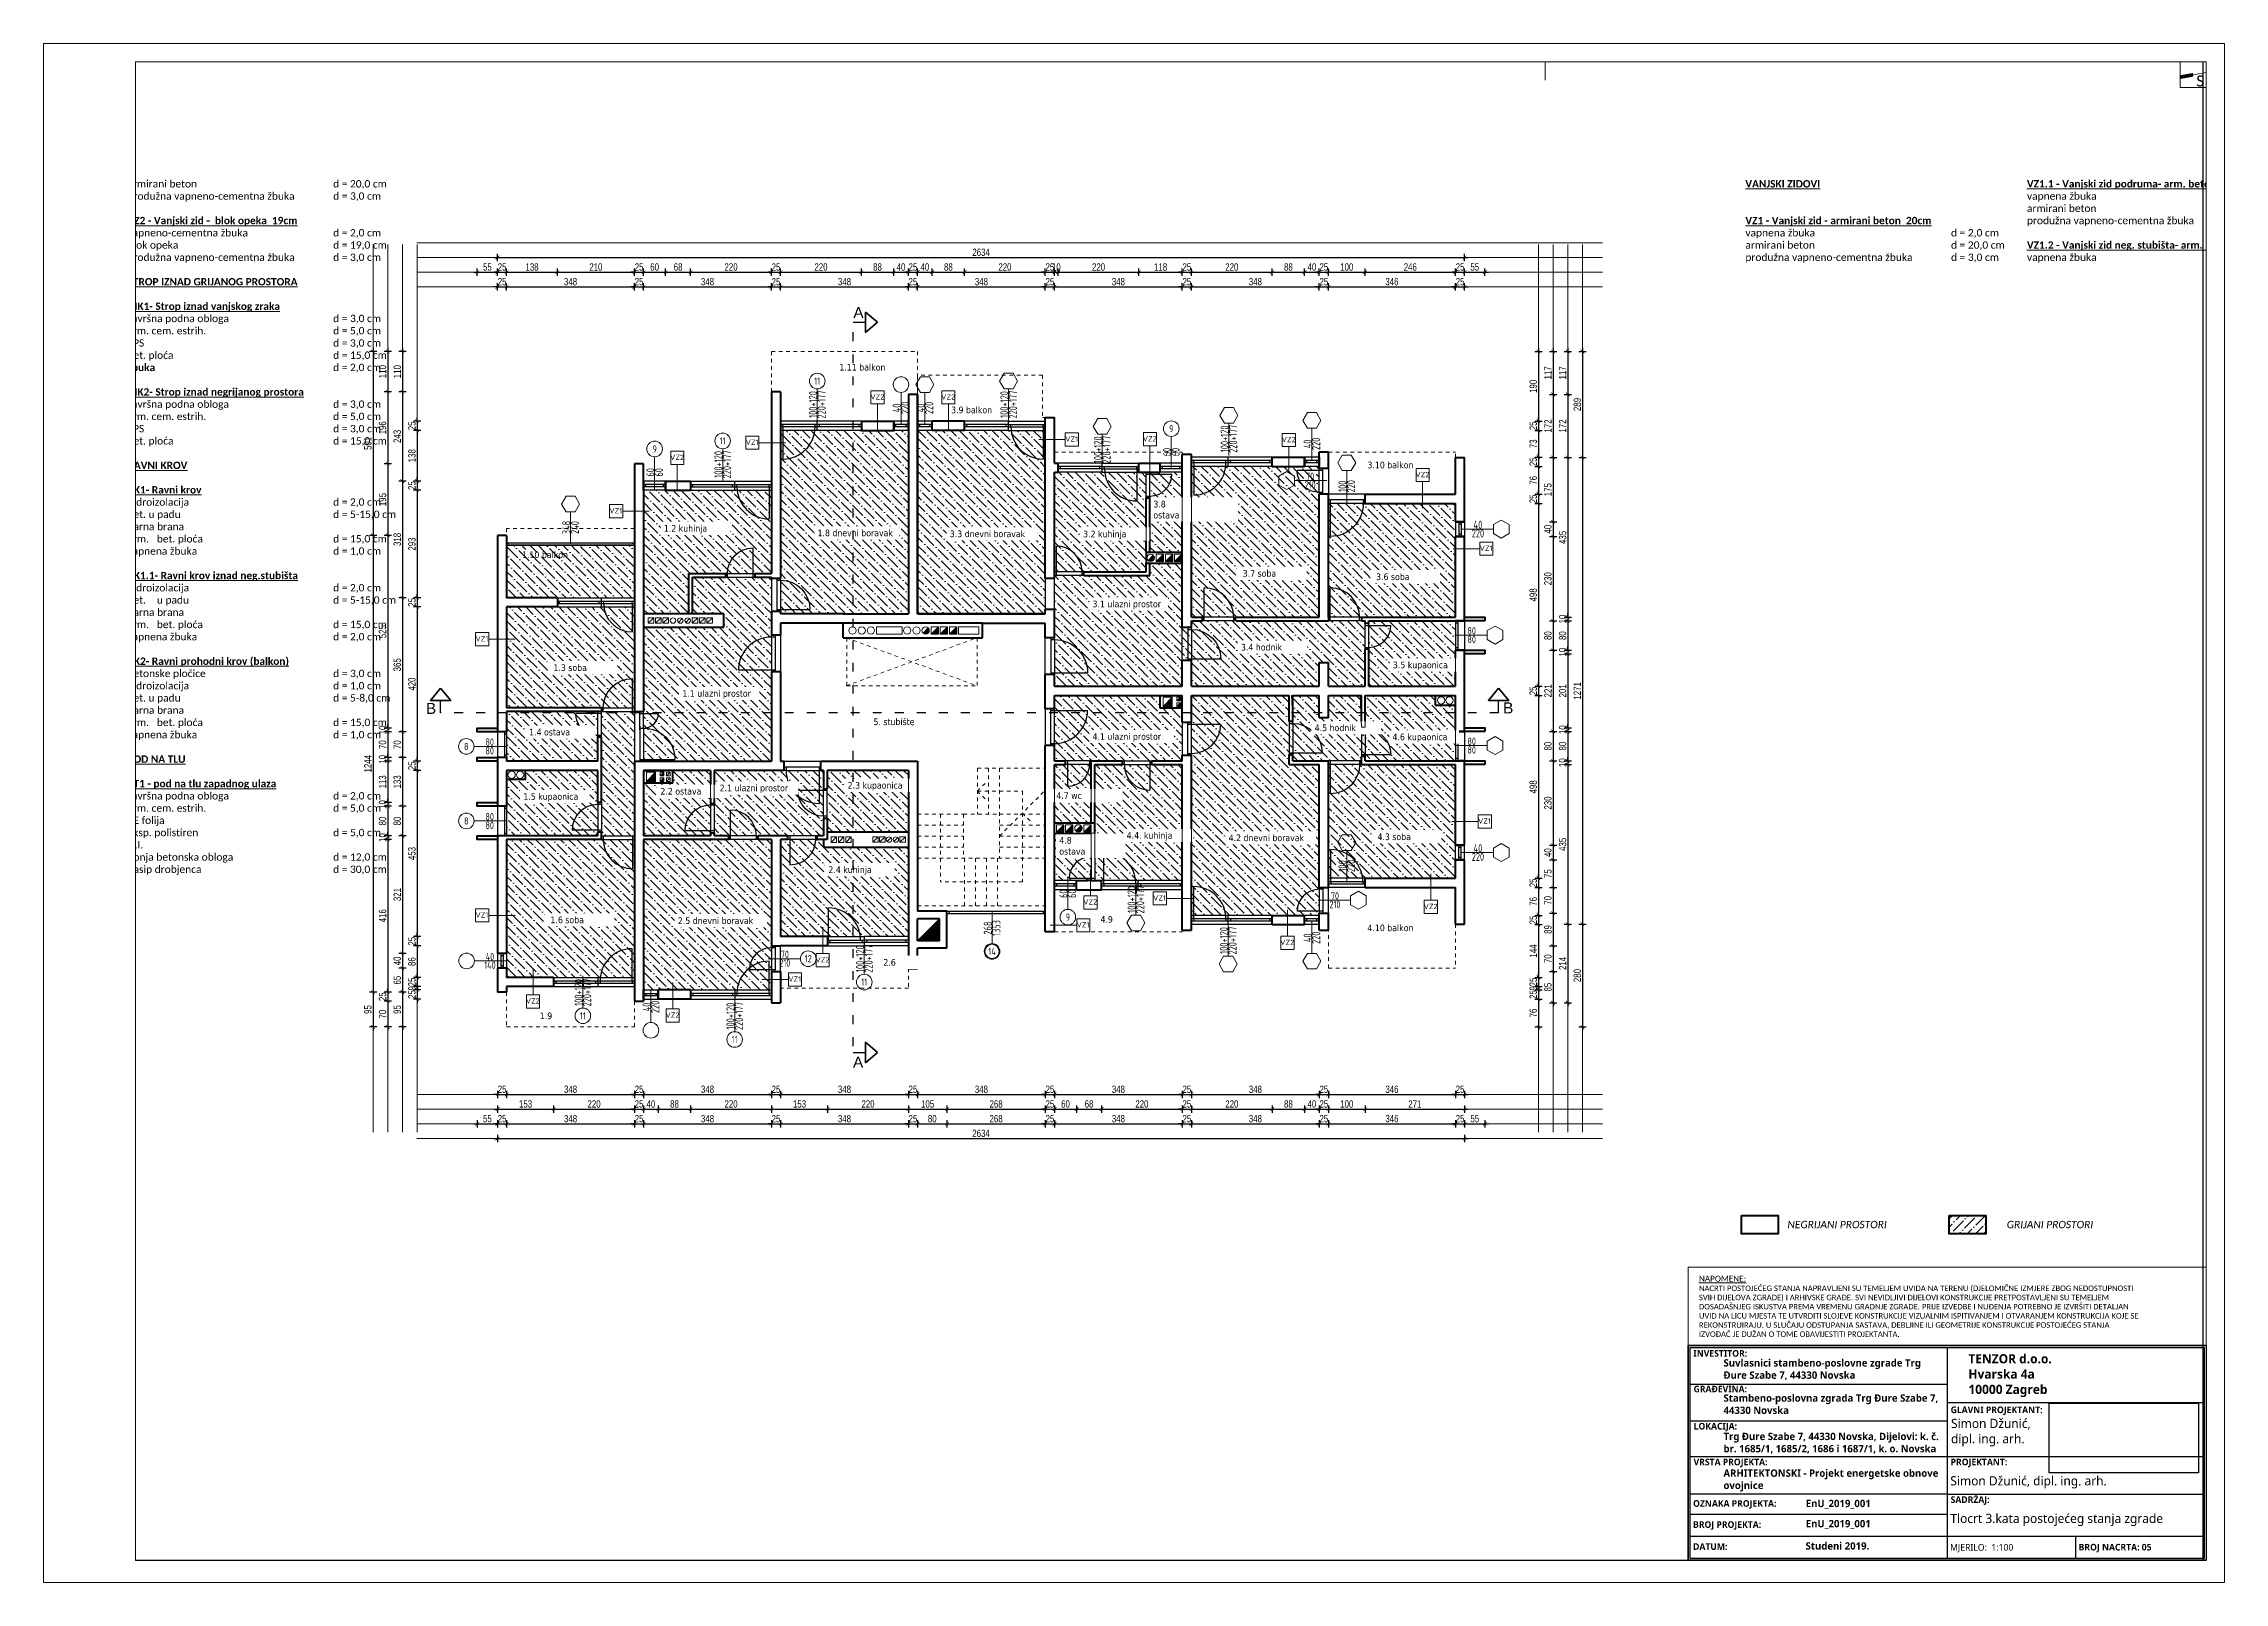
# Paper-space layout '3.Kat_1_100' of a CAD drawing. Header units: millimetres. Extents: x -1 to 593, y 0 to 419.
# The model-space entities are those that its viewports show. They can reach past a viewport. Long polylines and large blocks are cut down to what shows.
import ezdxf
from ezdxf.enums import TextEntityAlignment as Align

# ---------------------------------------------------------------- set-up
doc = ezdxf.new("R2010")
doc.units = ezdxf.units.MM
doc.header["$PDMODE"] = 2
for name, pattern in [('ACAD_ISO03W100', [30, 12, -18]), ('HIDDEN', [0.375, 0.25, -0.125]), ('HIDDENX2', [19.05, 12.7, -6.35])]:
    doc.linetypes.add(name, pattern=pattern)
doc.layers.get('0').update_dxf_attribs({"lineweight": 0})
doc.layers.get('Defpoints').update_dxf_attribs({"color": 250, "lineweight": 0})
for name, color, linetype, lineweight in [('05-podgled-tanko', 144, 'HIDDEN', 0), ('06-hatch_grijano', 30, 'Continuous', 0), ('07-kote', 70, 'Continuous', 9), ('09-oznaka stavke', 1, 'Continuous', 0), ('5-TX', 113, 'Continuous', 5), ('_MV', 240, 'Continuous', 0), ('_SASTAVNICA', 7, 'Continuous', 0), ('FIZIKA', 4, 'Continuous', 30), ('konture', 7, 'Continuous', 30), ('Kote', 1, 'Continuous', 15), ('sastavnica', 7, 'Continuous', 5), ('TP_01 - 0.50', 1, 'Continuous', 40), ('TP_07 - 0.20', 255, 'Continuous', 20), ('TP_08 - 0.10', 8, 'Continuous', 9)]:
    doc.layers.add(name, color=color, linetype=linetype, lineweight=lineweight)
doc.layers.add('SAST_Linija sastavnice', color=255, linetype='Continuous', plot=False)
for name, color, linetype in [('SAST_Tekst i Sastavnica', 7, 'Continuous'), ('TP_Hatch', 252, 'Continuous'), ('TP_Hidden', 8, 'HIDDENX2'), ('TP_Otvori', 8, 'Continuous'), ('TP_Otvori.block', 8, 'Continuous'), ('zidovi', 1, 'Continuous')]:
    doc.layers.add(name, color=color, linetype=linetype)
doc.styles.add('ARIAL', font='arial.ttf')
doc.styles.add('isocpeur', font='isocpeur.ttf')
doc.styles.add('OPIS', font='hrcom.shx', dxfattribs={"width": 0.8, "height": 20})
doc.styles.add('OPISI', font='swissl.ttf')
doc.styles.get("Standard").update_dxf_attribs({"font": 'arial.ttf', "height": 600})
doc.styles.add('tahoma10', font='tahoma.ttf', dxfattribs={"height": 2})
doc.styles.add('Tekst15', font='arial.ttf', dxfattribs={"height": 15})
doc.dimstyles.new('ISO-25', dxfattribs={"dimtxt": 20, "dimasz": 10, "dimexe": 10, "dimexo": 10, "dimgap": 4, "dimtad": 1, "dimdec": 0, "dimtxsty": 'OPIS', "dimblk": 'ARCHTICK', "dimcen": 10, "dimdle": 10, "dimadec": 0, "dimazin": 0, "dimtfac": 1, "dimtdec": 0, "dimtix": 1, "dimtmove": 0, "dimatfit": 3, "dimldrblk": 'ARCHTICK', "dimfxl": 10, "dimfxlon": 1, "dimarcsym": 0})
picture_1 = doc.add_image_def('image1.png', size_in_pixel=(240, 112))

psp = doc.layouts.new('3.Kat_1_100')

# ---------------------------------------------------------------- texts
at = {"color": 1, "char_height": 2, "attachment_point": 4}
for s, insert, width in [('{\\fCalibri|b0|i1|c238|p34;\\C256; NEGRIJANI PROSTORI}', (473.42, 97.53), 29.9383), ('{\\fCalibri|b0|i1|c238|p34;\\C256; GRIJANI PROSTORI}', (533.16, 97.53), 26.1293)]:
    psp.add_mtext(s, dxfattribs=dict(at, insert=insert, width=width))
at = {"layer": '_SASTAVNICA'}
for s, insert, char_height, width, attachment_point in [('{\\fCalibri|b0|i0|c238|p34;S}', (585.46, 410.54), 3, 7, 1), ('{\\fCalibri|b0|i0|c238|p34;\\LNAPOMENE: \\fCalibri|b1|i0|c238|p34;\\H0.93747x;\\l\\P\\fCalibri|b0|i0|c238|p34;NACRTI POSTOJEĆEG STANJA NAPRAVLJENI SU TEMELJEM UVIDA NA TERENU (DJELOMIČNE IZMJERE ZBOG NEDOSTUPNOSTI SVIH DIJELOVA ZGRADE) I ARHIVSKE GRAĐE. SVI NEVIDLJIVI DIJELOVI KONSTRUKCIJE PRETPOSTAVLJENI SU TEMELJEM DOSADAŠNJEG ISKUSTVA PREMA VREMENU GRADNJE ZGRADE. PRIJE IZVEDBE I NUĐENJA POTREBNO JE IZVRŠITI DETALJAN UVID NA LICU MJESTA TE UTVRDITI SLOJEVE KONSTRUKCIJE VIZUALNIM ISPITIVANJEM I OTVARANJEM KONSTRUKCIJA KOJE SE REKONSTRUIRAJU. U SLUČAJU ODSTUPANJA SASTAVA, DEBLJINE ILI GEOMETRIJE KONSTRUKCIJE POSTOJEĆEG STANJA IZVOĐAČ JE DUŽAN O TOME OBAVIJESTITI PROJEKTANTA.\\C7; }', (450.02, 75.25), 1.6, 120.2696, 4)]:
    psp.add_mtext(s, dxfattribs=dict(at, insert=insert, char_height=char_height, width=width, attachment_point=attachment_point))
at = {"layer": 'SAST_Tekst i Sastavnica', "attachment_point": 1, "style": 'OPISI'}
for s, insert, char_height, width in [('\\fSegoe UI Semibold|b0|i0;INVESTITOR:', (448.51, 63.35), 1.8, 18.3788), ('\\fSegoe UI Semibold|b0|i0|c238;GRAĐEVINA:', (448.57, 53.64), 1.8, 18.9026), ('{\\fSegoe UI Semilight|b1|i0|c238|p34;Stambeno-poslovna zgrada Trg Đure Szabe 7, 44330 Novska}', (456.71, 51.28), 2, 60.2044), ('\\fSegoe UI Semibold|b0|i0;GLAVNI PROJEKTANT:', (518.57, 47.98), 1.8, 29.1605), ('\\fSegoe UI Semibold|b0|i0;LOKACIJA:', (448.57, 43.51), 1.8, 18.9026), ('{\\fSegoe UI Semilight|b1|i0|c238|p34;Trg Đure Szabe 7, 44330 Novska, Dijelovi: k. č. br. 1685/1, 1685/2, 1686 i 1687/1, k. o. Novska}', (456.71, 40.83), 2, 60.2044), ('\\fSegoe UI Semibold|b0|i0;VRSTA PROJEKTA:', (448.57, 33.76), 1.8, 34.2514), ('\\fSegoe UI Semilight|b1|i0;ARHITEKTONSKI - Projekt energetske obnove ovojnice', (456.71, 30.83), 2, 58.8493), ('\\fSegoe UI Semibold|b0|i0;PROJEKTANT:', (518.57, 33.76), 1.8, 18.9026), ('\\fSegoe UI Semibold|b0|i0;SADRŽAJ:', (518.57, 23.51), 1.8, 18.9026), ('{\\fSegoe UI Semilight|b1|i0|c238|p34;EnU_2019_001}', (479.11, 22.57), 2, 40.0376), ('{\\fSegoe UI Semilight|b1|i0|c238|p34;EnU_2019_001}', (479.11, 17.07), 2, 40.0376), ('{\\fSegoe UI Semilight|b1|i0|c238|p34;Studeni 2019.}', (479.07, 11), 2, 40.0376)]:
    psp.add_mtext(s, dxfattribs=dict(at, insert=insert, char_height=char_height, width=width))
at = {"layer": 'SAST_Tekst i Sastavnica', "color": 1, "insert": (456.71, 60.86), "char_height": 2, "width": 60.2044, "attachment_point": 1, "style": 'OPISI'}
psp.add_mtext('{\\fSegoe UI Semilight|b1|i0|c238|p34;\\C256;Suvlasnici stambeno-poslovne zgrade Trg Đure Szabe 7, 44330 Novska}', dxfattribs=at)
at = {"layer": 'SAST_Tekst i Sastavnica', "char_height": 1.8, "attachment_point": 4, "style": 'ARIAL'}
for s, insert in [('\\fSegoe UI Semibold|b0|i0;OZNAKA PROJEKTA:', (448.42, 21.3)), ('\\fSegoe UI Semibold|b0|i0;BROJ PROJEKTA:', (448.42, 15.56)), ('\\fSegoe UI Semibold|b0|i0;DATUM:', (448.42, 9.8)), ('\\fSegoe UI Semilight|b0|i0;MJERILO:  1:100', (518.42, 9.39)), ('{\\fSegoe UI Semibold|b0|i0|c0|p34;BROJ NACRTA: \\fSegoe UI Semibold|b0|i0|c238|p34;05}', (553.42, 9.4))]:
    psp.add_mtext(s, dxfattribs=dict(at, insert=insert))
at = {"layer": 'sastavnica', "insert": (520.02, 56.39), "char_height": 2.5, "width": 54.0003, "attachment_point": 4}
psp.add_mtext('\\fSegoe UI Semibold|b1|i0;    TENZOR d.o.o.\\P    Hvarska 4a\\P    10000 Zagreb', dxfattribs=at)
at = {"layer": 'sastavnica', "char_height": 2.5, "attachment_point": 4, "style": 'ARIAL'}
for s, insert, width in [('{\\fSegoe UI Semilight|b0|i0|c238|p34;Simon Džunić, \\Pdipl. ing. arh.}', (518.68, 40.87), 47.5), ('\\fSegoe UI Semilight|b0|i0|c238;Simon Džunić, dipl. ing. arh.', (518.49, 27.32), 47.5), ('{\\fSegoe UI Semilight|b0|i0|c238|p34;Tlocrt 3.kata postojećeg stanja zgrade }', (518.49, 17.07), 70.0559)]:
    psp.add_mtext(s, dxfattribs=dict(at, insert=insert, width=width))

msp = doc.modelspace()

# ---------------------------------------------------------------- texts
at = {"color": 1}
note = msp.add_mtext_static_columns([''] * 3, width=766.858, gutter_width=0, height=218.2, dxfattribs=dict(at, insert=(218360, -221207.6), char_height=20, attachment_point=1))
for column, words in zip([note] + note.columns.linked_columns, ['{\\fCalibri|b1|i0|c238|p34;\\L\\C256;VANJSKI ZIDOVI\\fCalibri|b0|i0|c238|p34;\\l\\P\\P\\fCalibri|b1|i0|c238|p34;\\L\\PVZ1 - Vanjski zid - armirani beton  20cm \\l\\P\\fCalibri|b0|i0|c238|p34;vapnena žbuka^I                        ^I^Id = 2,0 cm\\Parmirani beton^I^I^I^I^Id = 20,0 cm\\Pprodužna vapneno-cementna žbuka^I^Id = 3,0 cm\\fCalibri|b1|i0|c238|p34;\\L\\P\\PVZ1.1 - Vanjski zid podruma- arm. beton  20cm \\l\\P\\fCalibri|b0|i0|c238|p34;vapnena žbuka^I                        ^I^Id = 2,0 cm\\Parmirani beton^I^I^I^I^Id = 20,0 cm\\Pprodužna vapneno-cementna žbuka^I^Id = 3,0 cm\\fCalibri|b1|i0|c238|p34;\\L\\P\\PVZ1.2 - Vanjski zid neg. stubišta- arm. beton  20cm \\l\\P\\fCalibri|b0|i0|c238|p34;vapnena žbuka^I                        ^I^Id = 2,0 cm\\Parmirani beton^I^I^I^I^Id = 20,0 cm\\Pprodužna vapneno-cementna žbuka^I^Id = 3,0 cm\\fCalibri|b1|i0|c238|p34;\\L\\P\\PVZ2 - Vanjski zid -  blok opeka  19cm\\l \\L\\P\\fCalibri|b0|i0|c238|p34;\\lvapneno-cementna žbuka^I^I^Id = 2,0 cm\\Pblok opeka^I^I^I^I^I^Id = 19,0 cm\\Pprodužna vapneno-cementna žbuka^I^Id = 3,0 cm\\P\\P\\fCalibri|b1|i0|c238|p34;\\LSTROP IZNAD GRIJANOG PROSTORA\\P \\PMK1- Strop iznad vanjskog zraka\\l\\P\\fCalibri|b0|i0|c238|p34;završna podna obloga ^I^I^I^Id = 3,0 cm\\Parm. cem. estrih.^I^I^I^I^Id = 5,0 cm\\PEPS^I^I^I^I^I^I^Id = 3,0 cm\\Pbet. ploća^I^I^I^I^I^Id = 15,0 cm\\fCalibri|b1|i0|c238|p34;\\Pžbuka ^I^I^I^I^I^I\\fCalibri|b0|i0|c238|p34;d = 2,0 cm\\fCalibri|b1|i0|c238|p34;\\P\\L\\PMK2- Strop iznad negrijanog prostora\\l\\P\\fCalibri|b0|i0|c238|p34;završna podna obloga ^I^I^I^Id = 3,0 cm\\Parm. cem. estrih.^I^I^I^I^Id = 5,0 cm\\PEPS^I^I^I^I^I^I^Id = 3,0 cm\\Pbet. ploća^I^I^I^I^I^Id = 15,0 cm\\fCalibri|b1|i0|c238|p34;\\P\\P\\LRAVNI KROV\\P\\l \\P\\LRK1- Ravni krov \\P\\fCalibri|b0|i0|c238|p34;\\lhidroizolacija^I^I^I^I^Id = 2,0 cm\\Pbet. u padu^I^I^I^I^I^Id = 5-15,0 cm\\Pparna brana\\fCalibri|b1|i0|c238|p34;\\P\\fCalibri|b0|i0|c238|p34;arm.^Ibet. ploća^I^I^I^I^Id = 15,0 cm\\Pvapnena žbuka^I^I^I^I^Id = 1,0 cm\\P\\P\\fCalibri|b1|i0|c238|p34;\\LRK1.1- Ravni krov iznad neg.stubišta\\P\\fCalibri|b0|i0|c238|p34;\\lhidroizolacija^I^I^I^I^Id = 2,0 cm\\Pbet.^Iu padu^I^I^I^I^Id = 5-15,0 cm\\Pparna brana\\fCalibri|b1|i0|c238|p34;\\P\\fCalibri|b0|i0|c238|p34;arm.^Ibet. ploća^I^I^I^I^Id = 15,0 cm\\Pvapnena žbuka^I^I^I^I^Id = 2,0 cm\\fCalibri|b1|i0|c238|p34;\\P\\P\\LRK2- Ravni prohodni krov (balkon)\\P\\fCalibri|b0|i0|c238|p34;\\lbetonske pločice^I\\fCalibri|b1|i0|c238|p34;^I^I^I^I\\fCalibri|b0|i0|c238|p34;d = 3,0 cm\\fCalibri|b1|i0|c238|p34;\\P\\fCalibri|b0|i0|c238|p34;hidroizolacija^I^I^I^I^Id = 1,0 cm\\Pbet. u padu^I^I^I^I^I^Id = 5-8,0 cm\\Pparna brana\\fCalibri|b1|i0|c238|p34;\\P\\fCalibri|b0|i0|c238|p34;arm.^Ibet. ploća^I^I^I^I^Id = 15,0 cm\\Pvapnena žbuka^I^I^I^I^Id = 1,0 cm\\fCalibri|b1|i0|c238|p34;\\P\\P\\LPOD NA TLU\\P\\l\\P\\LPT1 - pod na tlu zapadnog ulaza\\P\\fCalibri|b0|i0|c238|p34;\\lzavršna podna obloga ^I^I^I^Id = 2,0 cm\\Parm. cem. estrih.^I^I^I^I^Id = 5,0 cm\\PPE folija\\Peksp. polistiren ^I^I^I^I^Id = 5,0 cm\\PH.I.\\Pdonja betonska obloga ^I^I^I^Id = 12,0 cm\\Pnasip drobjenca^I^I^I^I^Id = 30,0 cm\\P\\P}', '', '']):
    column.text = words
note = msp.add_mtext_static_columns([''] * 3, width=766.858, gutter_width=0, height=218.2, dxfattribs=dict(at, insert=(224300, -221207.6), char_height=20, attachment_point=1))
for column, words in zip([note] + note.columns.linked_columns, ['{\\fCalibri|b1|i0|c238|p34;\\L\\C256;VANJSKI ZIDOVI\\fCalibri|b0|i0|c238|p34;\\l\\P\\P\\fCalibri|b1|i0|c238|p34;\\L\\PVZ1 - Vanjski zid - armirani beton  20cm \\l\\P\\fCalibri|b0|i0|c238|p34;vapnena žbuka^I                        ^I^Id = 2,0 cm\\Parmirani beton^I^I^I^I^Id = 20,0 cm\\Pprodužna vapneno-cementna žbuka^I^Id = 3,0 cm\\fCalibri|b1|i0|c238|p34;\\L\\P\\PVZ1.1 - Vanjski zid podruma- arm. beton  20cm \\l\\P\\fCalibri|b0|i0|c238|p34;vapnena žbuka^I                        ^I^Id = 2,0 cm\\Parmirani beton^I^I^I^I^Id = 20,0 cm\\Pprodužna vapneno-cementna žbuka^I^Id = 3,0 cm\\fCalibri|b1|i0|c238|p34;\\L\\P\\PVZ1.2 - Vanjski zid neg. stubišta- arm. beton  20cm \\l\\P\\fCalibri|b0|i0|c238|p34;vapnena žbuka^I                        ^I^Id = 2,0 cm\\Parmirani beton^I^I^I^I^Id = 20,0 cm\\Pprodužna vapneno-cementna žbuka^I^Id = 3,0 cm\\fCalibri|b1|i0|c238|p34;\\L\\P\\PVZ2 - Vanjski zid -  blok opeka  19cm\\l \\L\\P\\fCalibri|b0|i0|c238|p34;\\lvapneno-cementna žbuka^I^I^Id = 2,0 cm\\Pblok opeka^I^I^I^I^I^Id = 19,0 cm\\Pprodužna vapneno-cementna žbuka^I^Id = 3,0 cm\\P\\P\\fCalibri|b1|i0|c238|p34;\\LSTROP IZNAD GRIJANOG PROSTORA\\P \\PMK1- Strop iznad vanjskog zraka\\l\\P\\fCalibri|b0|i0|c238|p34;završna podna obloga ^I^I^I^Id = 3,0 cm\\Parm. cem. estrih.^I^I^I^I^Id = 5,0 cm\\PEPS^I^I^I^I^I^I^Id = 3,0 cm\\Pbet. ploća^I^I^I^I^I^Id = 15,0 cm\\fCalibri|b1|i0|c238|p34;\\Pžbuka ^I^I^I^I^I^I\\fCalibri|b0|i0|c238|p34;d = 2,0 cm\\fCalibri|b1|i0|c238|p34;\\P\\L\\PMK2- Strop iznad negrijanog prostora\\l\\P\\fCalibri|b0|i0|c238|p34;završna podna obloga ^I^I^I^Id = 3,0 cm\\Parm. cem. estrih.^I^I^I^I^Id = 5,0 cm\\PEPS^I^I^I^I^I^I^Id = 3,0 cm\\Pbet. ploća^I^I^I^I^I^Id = 15,0 cm\\fCalibri|b1|i0|c238|p34;\\P\\P\\LRAVNI KROV\\P\\l \\P\\LRK1- Ravni krov \\P\\fCalibri|b0|i0|c238|p34;\\lhidroizolacija^I^I^I^I^Id = 2,0 cm\\Pbet. u padu^I^I^I^I^I^Id = 5-15,0 cm\\Pparna brana\\fCalibri|b1|i0|c238|p34;\\P\\fCalibri|b0|i0|c238|p34;arm.^Ibet. ploća^I^I^I^I^Id = 15,0 cm\\Pvapnena žbuka^I^I^I^I^Id = 1,0 cm\\P\\P\\fCalibri|b1|i0|c238|p34;\\LRK1.1- Ravni krov iznad neg.stubišta\\P\\fCalibri|b0|i0|c238|p34;\\lhidroizolacija^I^I^I^I^Id = 2,0 cm\\Pbet.^Iu padu^I^I^I^I^Id = 5-15,0 cm\\Pparna brana\\fCalibri|b1|i0|c238|p34;\\P\\fCalibri|b0|i0|c238|p34;arm.^Ibet. ploća^I^I^I^I^Id = 15,0 cm\\Pvapnena žbuka^I^I^I^I^Id = 2,0 cm\\fCalibri|b1|i0|c238|p34;\\P\\P\\LRK2- Ravni prohodni krov (balkon)\\P\\fCalibri|b0|i0|c238|p34;\\lbetonske pločice^I\\fCalibri|b1|i0|c238|p34;^I^I^I^I\\fCalibri|b0|i0|c238|p34;d = 3,0 cm\\fCalibri|b1|i0|c238|p34;\\P\\fCalibri|b0|i0|c238|p34;hidroizolacija^I^I^I^I^Id = 1,0 cm\\Pbet. u padu^I^I^I^I^I^Id = 5-8,0 cm\\Pparna brana\\fCalibri|b1|i0|c238|p34;\\P\\fCalibri|b0|i0|c238|p34;arm.^Ibet. ploća^I^I^I^I^Id = 15,0 cm\\Pvapnena žbuka^I^I^I^I^Id = 1,0 cm\\fCalibri|b1|i0|c238|p34;\\P\\P\\LPOD NA TLU\\P\\l\\P\\LPT1 - pod na tlu zapadnog ulaza\\P\\fCalibri|b0|i0|c238|p34;\\lzavršna podna obloga ^I^I^I^Id = 2,0 cm\\Parm. cem. estrih.^I^I^I^I^Id = 5,0 cm\\PPE folija\\Peksp. polistiren ^I^I^I^I^Id = 5,0 cm\\PH.I.\\Pdonja betonska obloga ^I^I^I^Id = 12,0 cm\\Pnasip drobjenca^I^I^I^I^Id = 30,0 cm\\P\\P}', '', '']):
    column.text = words
at = {"layer": '07-kote', "linetype": 'ByBlock', "ltscale": 5, "char_height": 18, "attachment_point": 1, "style": 'tahoma10', "bg_fill": 2}
for s, insert in [('\\pt90;5. stubište', (221925.4, -222673.9)), ('4.10 balkon ', (223270.7, -223235.2))]:
    msp.add_mtext_dynamic_manual_height_columns(s, width=171.793, gutter_width=10, heights=[2.54], dxfattribs=dict(at, insert=insert))
at = {"layer": 'Kote', "char_height": 30, "width": 9972.386, "attachment_point": 1, "style": 'Tekst15'}
for s, insert in [('\\A1;A', (221870.5, -221553.1)), ('\\A1;B', (220706.5, -222631.5)), ('\\A1;B', (223640.2, -222630.1)), ('\\A1;A', (221869.6, -223595.1))]:
    msp.add_mtext(s, dxfattribs=dict(at, insert=insert))

# ---------------------------------------------------------------- blocks, each defined once
blk = doc.blocks.new('*U664')
at = {"layer": 'TP_01 - 0.50'}
for p, q in [((0, 0), (0, -30)), ((48, 0), (48, -30))]:
    blk.add_line(p, q, dxfattribs=at)
at = {"layer": 'TP_Otvori'}
for p, q in [((0, 0), (48, 0)), ((0, -11.3), (48, -11.3)), ((0, -18.8), (48, -18.8)), ((0, -30), (48, -30)), ((7.5, -11.3), (7.5, -18.8)), ((40.5, -11.3), (40.5, -18.8))]:
    blk.add_line(p, q, dxfattribs=at)
blk = doc.blocks.new('*U663')
at = {"layer": 'TP_01 - 0.50'}
for p, q in [((0, 0), (0, -30)), ((72, 0), (72, -30))]:
    blk.add_line(p, q, dxfattribs=at)
at = {"layer": 'TP_Otvori'}
for p, q in [((0, 0), (72, 0)), ((0, -11.3), (72, -11.3)), ((0, -18.8), (72, -18.8)), ((0, -30), (72, -30)), ((7.5, -11.3), (7.5, -18.8)), ((64.5, -11.3), (64.5, -18.8))]:
    blk.add_line(p, q, dxfattribs=at)
blk = doc.blocks.new('*U665')
at = {"layer": 'TP_01 - 0.50'}
for p, q in [((0, 0), (0, -30)), ((48, 0), (48, -30))]:
    blk.add_line(p, q, dxfattribs=at)
at = {"layer": 'TP_Otvori'}
for p, q in [((0, 0), (48, 0)), ((0, -11.3), (48, -11.3)), ((0, -18.8), (48, -18.8)), ((0, -30), (48, -30)), ((7.5, -11.3), (7.5, -18.8)), ((40.5, -11.3), (40.5, -18.8))]:
    blk.add_line(p, q, dxfattribs=at)
blk = doc.blocks.new('*U655')
at = {"layer": 'TP_Otvori'}
for p, q in [((5, 0), (5, 70)), ((5, 0), (0, 0)), ((75, 0), (5, 0)), ((5, -10), (5, 0)), ((75, -10), (75, 0)), ((75, 0), (80, 0)), ((80, -10), (0, -10))]:
    blk.add_line(p, q, dxfattribs=at)
blk.add_arc((5, 0), 70, 0.00001, 90.00001, dxfattribs=at)
blk = doc.blocks.new('*U658')
at = {"layer": 'TP_Otvori'}
for p, q in [((5, 0), (5, 60)), ((5, 0), (0, 0)), ((65, 0), (5, 0)), ((5, -10), (5, 0)), ((65, -10), (65, 0)), ((65, 0), (70, 0)), ((70, -10), (0, -10))]:
    blk.add_line(p, q, dxfattribs=at)
blk.add_arc((5, 0), 60, 0.00001, 90.00001, dxfattribs=at)
blk = doc.blocks.new('*U654')
at = {"layer": 'TP_Otvori'}
for p, q in [((5, 0), (5, 80)), ((5, 0), (0, 0)), ((85, 0), (5, 0)), ((5, -10), (5, 0)), ((85, -10), (85, 0)), ((85, 0), (90, 0)), ((90, -10), (0, -10))]:
    blk.add_line(p, q, dxfattribs=at)
blk.add_arc((5, 0), 80, 0.00001, 90.00001, dxfattribs=at)
blk = doc.blocks.new('*U656')
at = {"layer": 'TP_Otvori'}
for p, q in [((5, 0), (5, 90)), ((5, 0), (0, 0)), ((95, 0), (5, 0)), ((5, -10), (5, 0)), ((95, -10), (95, 0)), ((95, 0), (100, 0)), ((100, -10), (0, -10))]:
    blk.add_line(p, q, dxfattribs=at)
blk.add_arc((5, 0), 90, 0.00001, 90.00001, dxfattribs=at)
blk = doc.blocks.new('*U657')
at = {"layer": 'TP_Otvori'}
for p, q in [((5, 0), (5, 85)), ((5, 0), (0, 0)), ((90, 0), (5, 0)), ((5, -10), (5, 0)), ((90, -10), (90, 0)), ((90, 0), (95, 0)), ((95, -10), (0, -10))]:
    blk.add_line(p, q, dxfattribs=at)
blk.add_arc((5, 0), 85, 0.00001, 90.00001, dxfattribs=at)
blk = doc.blocks.new('*U659')
at = {"layer": 'TP_Otvori'}
for p, q in [((5, 0), (0, 0)), ((5, 0), (5, 40)), ((45, 0), (5, 0)), ((5, -10), (5, 0)), ((45, -10), (45, 0)), ((45, 0), (50, 0)), ((50, -10), (0, -10))]:
    blk.add_line(p, q, dxfattribs=at)
blk.add_arc((5, 0), 40, 0.00001, 90.00001, dxfattribs=at)
blk = doc.blocks.new('*U666')
at = {"layer": 'TP_01 - 0.50'}
for p, q in [((0, 0), (0, -30)), ((72, 0), (72, -30))]:
    blk.add_line(p, q, dxfattribs=at)
at = {"layer": 'TP_Otvori'}
for p, q in [((0, 0), (72, 0)), ((0, -11.3), (72, -11.3)), ((0, -18.8), (72, -18.8)), ((0, -30), (72, -30)), ((7.5, -11.3), (7.5, -18.8)), ((64.5, -11.3), (64.5, -18.8))]:
    blk.add_line(p, q, dxfattribs=at)
blk = doc.blocks.new('_ArchTick')
at = {"color": 0, "linetype": 'ByBlock', "lineweight": 0, "const_width": 0.15}
blk.add_lwpolyline([(-0.5, -0.5), (0.5, 0.5)], dxfattribs=at)
blk = doc.blocks.new('*D815')
at = {"layer": '07-kote', "color": 0, "linetype": 'Continuous', "lineweight": -2, "ltscale": 0.5, "transparency": 16777216}
for p, q in [((220901.4, -221498.2), (220891.4, -221498.2)), ((220901.4, -221508.2), (220901.4, -221488.2)), ((220901.4, -221498.2), (220926.4, -221498.2)), ((220926.4, -221508.2), (220926.4, -221488.2)), ((220926.4, -221498.2), (220936.4, -221498.2))]:
    blk.add_line(p, q, dxfattribs=at)
at = {"layer": 'Defpoints', "color": 0, "linetype": 'Continuous', "ltscale": 0.5, "transparency": 16777216}
for p in [(220926.4, -221498.2), (220901.4, -222032.7), (220926.4, -222032.7)]:
    blk.add_point(p, dxfattribs=at)
at = {"layer": '07-kote', "color": 0, "linetype": 'Continuous', "lineweight": -2, "ltscale": 0.5, "transparency": 16777216, "xscale": 10, "yscale": 10, "zscale": 10}
blk.add_blockref('_ArchTick', (220901.4, -221498.2), dxfattribs=at)
at = {"layer": '07-kote', "color": 0, "linetype": 'Continuous', "lineweight": -2, "ltscale": 0.5, "transparency": 16777216, "xscale": 10, "yscale": 10, "zscale": 10, "rotation": 180}
blk.add_blockref('_ArchTick', (220926.4, -221498.2), dxfattribs=at)
at = {"layer": '07-kote', "color": 0, "linetype": 'Continuous', "lineweight": 15, "ltscale": 0.5, "transparency": 16777216, "insert": (220913.9, -221484.2), "char_height": 20, "attachment_point": 5, "style": 'OPIS'}
blk.add_mtext('25', dxfattribs=at)
blk = doc.blocks.new('*D816')
at = {"layer": '07-kote', "color": 0, "linetype": 'Continuous', "lineweight": -2, "ltscale": 0.5, "transparency": 16777216}
for p, q in [((220916.4, -221498.2), (221284.4, -221498.2)), ((220926.4, -221508.2), (220926.4, -221488.2)), ((221274.4, -221508.2), (221274.4, -221488.2))]:
    blk.add_line(p, q, dxfattribs=at)
at = {"layer": 'Defpoints', "color": 0, "linetype": 'Continuous', "ltscale": 0.5, "transparency": 16777216}
for p in [(221274.4, -221498.2), (221274.4, -221837.7), (220926.4, -222032.7)]:
    blk.add_point(p, dxfattribs=at)
at = {"layer": '07-kote', "color": 0, "linetype": 'Continuous', "lineweight": -2, "ltscale": 0.5, "transparency": 16777216, "xscale": 10, "yscale": 10, "zscale": 10, "rotation": 180}
blk.add_blockref('_ArchTick', (220926.4, -221498.2), dxfattribs=at)
at = {"layer": '07-kote', "color": 0, "linetype": 'Continuous', "lineweight": -2, "ltscale": 0.5, "transparency": 16777216, "xscale": 10, "yscale": 10, "zscale": 10}
blk.add_blockref('_ArchTick', (221274.4, -221498.2), dxfattribs=at)
at = {"layer": '07-kote', "color": 0, "linetype": 'Continuous', "lineweight": 15, "ltscale": 0.5, "transparency": 16777216, "insert": (221100.4, -221484.2), "char_height": 20, "attachment_point": 5, "style": 'OPIS'}
blk.add_mtext('348', dxfattribs=at)
blk = doc.blocks.new('*D817')
at = {"layer": '07-kote', "color": 0, "linetype": 'Continuous', "lineweight": -2, "ltscale": 0.5, "transparency": 16777216}
for p, q in [((221274.4, -221498.2), (221264.4, -221498.2)), ((221274.4, -221508.2), (221274.4, -221488.2)), ((221274.4, -221498.2), (221299.4, -221498.2)), ((221299.4, -221508.2), (221299.4, -221488.2)), ((221299.4, -221498.2), (221309.4, -221498.2))]:
    blk.add_line(p, q, dxfattribs=at)
at = {"layer": 'Defpoints', "color": 0, "linetype": 'Continuous', "ltscale": 0.5, "transparency": 16777216}
for p in [(221299.4, -221498.2), (221274.4, -221837.7), (221299.4, -221837.7)]:
    blk.add_point(p, dxfattribs=at)
at = {"layer": '07-kote', "color": 0, "linetype": 'Continuous', "lineweight": -2, "ltscale": 0.5, "transparency": 16777216, "xscale": 10, "yscale": 10, "zscale": 10}
blk.add_blockref('_ArchTick', (221274.4, -221498.2), dxfattribs=at)
at = {"layer": '07-kote', "color": 0, "linetype": 'Continuous', "lineweight": -2, "ltscale": 0.5, "transparency": 16777216, "xscale": 10, "yscale": 10, "zscale": 10, "rotation": 180}
blk.add_blockref('_ArchTick', (221299.4, -221498.2), dxfattribs=at)
at = {"layer": '07-kote', "color": 0, "linetype": 'Continuous', "lineweight": 15, "ltscale": 0.5, "transparency": 16777216, "insert": (221286.9, -221484.2), "char_height": 20, "attachment_point": 5, "style": 'OPIS'}
blk.add_mtext('25', dxfattribs=at)
blk = doc.blocks.new('*D818')
at = {"layer": '07-kote', "color": 0, "linetype": 'Continuous', "lineweight": -2, "ltscale": 0.5, "transparency": 16777216}
for p, q in [((221289.4, -221498.2), (221657.4, -221498.2)), ((221299.4, -221508.2), (221299.4, -221488.2)), ((221647.4, -221508.2), (221647.4, -221488.2))]:
    blk.add_line(p, q, dxfattribs=at)
at = {"layer": 'Defpoints', "color": 0, "linetype": 'Continuous', "ltscale": 0.5, "transparency": 16777216}
for p in [(221647.4, -221498.2), (221647.4, -221635.7), (221299.4, -221837.7)]:
    blk.add_point(p, dxfattribs=at)
at = {"layer": '07-kote', "color": 0, "linetype": 'Continuous', "lineweight": -2, "ltscale": 0.5, "transparency": 16777216, "xscale": 10, "yscale": 10, "zscale": 10, "rotation": 180}
blk.add_blockref('_ArchTick', (221299.4, -221498.2), dxfattribs=at)
at = {"layer": '07-kote', "color": 0, "linetype": 'Continuous', "lineweight": -2, "ltscale": 0.5, "transparency": 16777216, "xscale": 10, "yscale": 10, "zscale": 10}
blk.add_blockref('_ArchTick', (221647.4, -221498.2), dxfattribs=at)
at = {"layer": '07-kote', "color": 0, "linetype": 'Continuous', "lineweight": 15, "ltscale": 0.5, "transparency": 16777216, "insert": (221473.4, -221484.2), "char_height": 20, "attachment_point": 5, "style": 'OPIS'}
blk.add_mtext('348', dxfattribs=at)
blk = doc.blocks.new('*D819')
at = {"layer": '07-kote', "color": 0, "linetype": 'Continuous', "lineweight": -2, "ltscale": 0.5, "transparency": 16777216}
for p, q in [((221647.4, -221498.2), (221637.4, -221498.2)), ((221647.4, -221508.2), (221647.4, -221488.2)), ((221647.4, -221498.2), (221672.4, -221498.2)), ((221672.4, -221508.2), (221672.4, -221488.2)), ((221672.4, -221498.2), (221682.4, -221498.2))]:
    blk.add_line(p, q, dxfattribs=at)
at = {"layer": 'Defpoints', "color": 0, "linetype": 'Continuous', "ltscale": 0.5, "transparency": 16777216}
for p in [(221672.4, -221498.2), (221647.4, -221635.7), (221672.4, -221635.7)]:
    blk.add_point(p, dxfattribs=at)
at = {"layer": '07-kote', "color": 0, "linetype": 'Continuous', "lineweight": -2, "ltscale": 0.5, "transparency": 16777216, "xscale": 10, "yscale": 10, "zscale": 10}
blk.add_blockref('_ArchTick', (221647.4, -221498.2), dxfattribs=at)
at = {"layer": '07-kote', "color": 0, "linetype": 'Continuous', "lineweight": -2, "ltscale": 0.5, "transparency": 16777216, "xscale": 10, "yscale": 10, "zscale": 10, "rotation": 180}
blk.add_blockref('_ArchTick', (221672.4, -221498.2), dxfattribs=at)
at = {"layer": '07-kote', "color": 0, "linetype": 'Continuous', "lineweight": 15, "ltscale": 0.5, "transparency": 16777216, "insert": (221659.9, -221484.2), "char_height": 20, "attachment_point": 5, "style": 'OPIS'}
blk.add_mtext('25', dxfattribs=at)
blk = doc.blocks.new('*D820')
at = {"layer": '07-kote', "color": 0, "linetype": 'Continuous', "lineweight": -2, "ltscale": 0.5, "transparency": 16777216}
for p, q in [((221662.4, -221498.2), (222030.4, -221498.2)), ((221672.4, -221508.2), (221672.4, -221488.2)), ((222020.4, -221508.2), (222020.4, -221488.2))]:
    blk.add_line(p, q, dxfattribs=at)
at = {"layer": 'Defpoints', "color": 0, "linetype": 'Continuous', "ltscale": 0.5, "transparency": 16777216}
for p in [(222020.4, -221498.2), (221672.4, -221635.7), (222020.4, -221635.7)]:
    blk.add_point(p, dxfattribs=at)
at = {"layer": '07-kote', "color": 0, "linetype": 'Continuous', "lineweight": -2, "ltscale": 0.5, "transparency": 16777216, "xscale": 10, "yscale": 10, "zscale": 10, "rotation": 180}
blk.add_blockref('_ArchTick', (221672.4, -221498.2), dxfattribs=at)
at = {"layer": '07-kote', "color": 0, "linetype": 'Continuous', "lineweight": -2, "ltscale": 0.5, "transparency": 16777216, "xscale": 10, "yscale": 10, "zscale": 10}
blk.add_blockref('_ArchTick', (222020.4, -221498.2), dxfattribs=at)
at = {"layer": '07-kote', "color": 0, "linetype": 'Continuous', "lineweight": 15, "ltscale": 0.5, "transparency": 16777216, "insert": (221846.4, -221484.2), "char_height": 20, "attachment_point": 5, "style": 'OPIS'}
blk.add_mtext('348', dxfattribs=at)
blk = doc.blocks.new('*D821')
at = {"layer": '07-kote', "color": 0, "linetype": 'Continuous', "lineweight": -2, "ltscale": 0.5, "transparency": 16777216}
for p, q in [((222020.4, -221498.2), (222010.4, -221498.2)), ((222020.4, -221508.2), (222020.4, -221488.2)), ((222020.4, -221498.2), (222045.4, -221498.2)), ((222045.4, -221508.2), (222045.4, -221488.2)), ((222045.4, -221498.2), (222055.4, -221498.2))]:
    blk.add_line(p, q, dxfattribs=at)
at = {"layer": 'Defpoints', "color": 0, "linetype": 'Continuous', "ltscale": 0.5, "transparency": 16777216}
for p in [(222045.4, -221498.2), (222020.4, -221635.7), (222045.4, -221635.7)]:
    blk.add_point(p, dxfattribs=at)
at = {"layer": '07-kote', "color": 0, "linetype": 'Continuous', "lineweight": -2, "ltscale": 0.5, "transparency": 16777216, "xscale": 10, "yscale": 10, "zscale": 10}
blk.add_blockref('_ArchTick', (222020.4, -221498.2), dxfattribs=at)
at = {"layer": '07-kote', "color": 0, "linetype": 'Continuous', "lineweight": -2, "ltscale": 0.5, "transparency": 16777216, "xscale": 10, "yscale": 10, "zscale": 10, "rotation": 180}
blk.add_blockref('_ArchTick', (222045.4, -221498.2), dxfattribs=at)
at = {"layer": '07-kote', "color": 0, "linetype": 'Continuous', "lineweight": 15, "ltscale": 0.5, "transparency": 16777216, "insert": (222032.9, -221484.2), "char_height": 20, "attachment_point": 5, "style": 'OPIS'}
blk.add_mtext('25', dxfattribs=at)
blk = doc.blocks.new('*D822')
at = {"layer": '07-kote', "color": 0, "linetype": 'Continuous', "lineweight": -2, "ltscale": 0.5, "transparency": 16777216}
for p, q in [((222035.4, -221498.2), (222403.4, -221498.2)), ((222045.4, -221508.2), (222045.4, -221488.2)), ((222393.4, -221508.2), (222393.4, -221488.2))]:
    blk.add_line(p, q, dxfattribs=at)
at = {"layer": 'Defpoints', "color": 0, "linetype": 'Continuous', "ltscale": 0.5, "transparency": 16777216}
for p in [(222393.4, -221498.2), (222045.4, -221635.7), (222393.4, -221697.7)]:
    blk.add_point(p, dxfattribs=at)
at = {"layer": '07-kote', "color": 0, "linetype": 'Continuous', "lineweight": -2, "ltscale": 0.5, "transparency": 16777216, "xscale": 10, "yscale": 10, "zscale": 10, "rotation": 180}
blk.add_blockref('_ArchTick', (222045.4, -221498.2), dxfattribs=at)
at = {"layer": '07-kote', "color": 0, "linetype": 'Continuous', "lineweight": -2, "ltscale": 0.5, "transparency": 16777216, "xscale": 10, "yscale": 10, "zscale": 10}
blk.add_blockref('_ArchTick', (222393.4, -221498.2), dxfattribs=at)
at = {"layer": '07-kote', "color": 0, "linetype": 'Continuous', "lineweight": 15, "ltscale": 0.5, "transparency": 16777216, "insert": (222219.4, -221484.2), "char_height": 20, "attachment_point": 5, "style": 'OPIS'}
blk.add_mtext('348', dxfattribs=at)
blk = doc.blocks.new('*D823')
at = {"layer": '07-kote', "color": 0, "linetype": 'Continuous', "lineweight": -2, "ltscale": 0.5, "transparency": 16777216}
for p, q in [((222393.4, -221498.2), (222383.4, -221498.2)), ((222393.4, -221508.2), (222393.4, -221488.2)), ((222393.4, -221498.2), (222418.4, -221498.2)), ((222418.4, -221508.2), (222418.4, -221488.2)), ((222418.4, -221498.2), (222428.4, -221498.2))]:
    blk.add_line(p, q, dxfattribs=at)
at = {"layer": 'Defpoints', "color": 0, "linetype": 'Continuous', "ltscale": 0.5, "transparency": 16777216}
for p in [(222418.4, -221498.2), (222393.4, -221697.7), (222418.4, -221697.7)]:
    blk.add_point(p, dxfattribs=at)
at = {"layer": '07-kote', "color": 0, "linetype": 'Continuous', "lineweight": -2, "ltscale": 0.5, "transparency": 16777216, "xscale": 10, "yscale": 10, "zscale": 10}
blk.add_blockref('_ArchTick', (222393.4, -221498.2), dxfattribs=at)
at = {"layer": '07-kote', "color": 0, "linetype": 'Continuous', "lineweight": -2, "ltscale": 0.5, "transparency": 16777216, "xscale": 10, "yscale": 10, "zscale": 10, "rotation": 180}
blk.add_blockref('_ArchTick', (222418.4, -221498.2), dxfattribs=at)
at = {"layer": '07-kote', "color": 0, "linetype": 'Continuous', "lineweight": 15, "ltscale": 0.5, "transparency": 16777216, "insert": (222405.9, -221484.2), "char_height": 20, "attachment_point": 5, "style": 'OPIS'}
blk.add_mtext('25', dxfattribs=at)
blk = doc.blocks.new('*D824')
at = {"layer": '07-kote', "color": 0, "linetype": 'Continuous', "lineweight": -2, "ltscale": 0.5, "transparency": 16777216}
for p, q in [((222408.4, -221498.2), (222776.4, -221498.2)), ((222418.4, -221508.2), (222418.4, -221488.2)), ((222766.4, -221508.2), (222766.4, -221488.2))]:
    blk.add_line(p, q, dxfattribs=at)
at = {"layer": 'Defpoints', "color": 0, "linetype": 'Continuous', "ltscale": 0.5, "transparency": 16777216}
for p in [(222766.4, -221498.2), (222418.4, -221697.7), (222766.4, -221803.7)]:
    blk.add_point(p, dxfattribs=at)
at = {"layer": '07-kote', "color": 0, "linetype": 'Continuous', "lineweight": -2, "ltscale": 0.5, "transparency": 16777216, "xscale": 10, "yscale": 10, "zscale": 10, "rotation": 180}
blk.add_blockref('_ArchTick', (222418.4, -221498.2), dxfattribs=at)
at = {"layer": '07-kote', "color": 0, "linetype": 'Continuous', "lineweight": -2, "ltscale": 0.5, "transparency": 16777216, "xscale": 10, "yscale": 10, "zscale": 10}
blk.add_blockref('_ArchTick', (222766.4, -221498.2), dxfattribs=at)
at = {"layer": '07-kote', "color": 0, "linetype": 'Continuous', "lineweight": 15, "ltscale": 0.5, "transparency": 16777216, "insert": (222592.4, -221484.2), "char_height": 20, "attachment_point": 5, "style": 'OPIS'}
blk.add_mtext('348', dxfattribs=at)
blk = doc.blocks.new('*D825')
at = {"layer": '07-kote', "color": 0, "linetype": 'Continuous', "lineweight": -2, "ltscale": 0.5, "transparency": 16777216}
for p, q in [((222766.4, -221498.2), (222756.4, -221498.2)), ((222766.4, -221508.2), (222766.4, -221488.2)), ((222766.4, -221498.2), (222791.4, -221498.2)), ((222791.4, -221508.2), (222791.4, -221488.2)), ((222791.4, -221498.2), (222801.4, -221498.2))]:
    blk.add_line(p, q, dxfattribs=at)
at = {"layer": 'Defpoints', "color": 0, "linetype": 'Continuous', "ltscale": 0.5, "transparency": 16777216}
for p in [(222791.4, -221498.2), (222766.4, -221803.7), (222791.4, -221803.7)]:
    blk.add_point(p, dxfattribs=at)
at = {"layer": '07-kote', "color": 0, "linetype": 'Continuous', "lineweight": -2, "ltscale": 0.5, "transparency": 16777216, "xscale": 10, "yscale": 10, "zscale": 10}
blk.add_blockref('_ArchTick', (222766.4, -221498.2), dxfattribs=at)
at = {"layer": '07-kote', "color": 0, "linetype": 'Continuous', "lineweight": -2, "ltscale": 0.5, "transparency": 16777216, "xscale": 10, "yscale": 10, "zscale": 10, "rotation": 180}
blk.add_blockref('_ArchTick', (222791.4, -221498.2), dxfattribs=at)
at = {"layer": '07-kote', "color": 0, "linetype": 'Continuous', "lineweight": 15, "ltscale": 0.5, "transparency": 16777216, "insert": (222778.9, -221484.2), "char_height": 20, "attachment_point": 5, "style": 'OPIS'}
blk.add_mtext('25', dxfattribs=at)
blk = doc.blocks.new('*D826')
at = {"layer": '07-kote', "color": 0, "linetype": 'Continuous', "lineweight": -2, "ltscale": 0.5, "transparency": 16777216}
for p, q in [((222781.4, -221498.2), (223149.4, -221498.2)), ((222791.4, -221508.2), (222791.4, -221488.2)), ((223139.4, -221508.2), (223139.4, -221488.2))]:
    blk.add_line(p, q, dxfattribs=at)
at = {"layer": 'Defpoints', "color": 0, "linetype": 'Continuous', "ltscale": 0.5, "transparency": 16777216}
for p in [(223139.4, -221498.2), (222791.4, -221803.7), (223139.4, -221796.7)]:
    blk.add_point(p, dxfattribs=at)
at = {"layer": '07-kote', "color": 0, "linetype": 'Continuous', "lineweight": -2, "ltscale": 0.5, "transparency": 16777216, "xscale": 10, "yscale": 10, "zscale": 10, "rotation": 180}
blk.add_blockref('_ArchTick', (222791.4, -221498.2), dxfattribs=at)
at = {"layer": '07-kote', "color": 0, "linetype": 'Continuous', "lineweight": -2, "ltscale": 0.5, "transparency": 16777216, "xscale": 10, "yscale": 10, "zscale": 10}
blk.add_blockref('_ArchTick', (223139.4, -221498.2), dxfattribs=at)
at = {"layer": '07-kote', "color": 0, "linetype": 'Continuous', "lineweight": 15, "ltscale": 0.5, "transparency": 16777216, "insert": (222965.4, -221484.2), "char_height": 20, "attachment_point": 5, "style": 'OPIS'}
blk.add_mtext('348', dxfattribs=at)
blk = doc.blocks.new('*D827')
at = {"layer": '07-kote', "color": 0, "linetype": 'Continuous', "lineweight": -2, "ltscale": 0.5, "transparency": 16777216}
for p, q in [((223139.4, -221498.2), (223129.4, -221498.2)), ((223139.4, -221508.2), (223139.4, -221488.2)), ((223139.4, -221498.2), (223164.4, -221498.2)), ((223164.4, -221508.2), (223164.4, -221488.2)), ((223164.4, -221498.2), (223174.4, -221498.2))]:
    blk.add_line(p, q, dxfattribs=at)
at = {"layer": 'Defpoints', "color": 0, "linetype": 'Continuous', "ltscale": 0.5, "transparency": 16777216}
for p in [(223164.4, -221498.2), (223139.4, -221796.7), (223164.4, -221796.7)]:
    blk.add_point(p, dxfattribs=at)
at = {"layer": '07-kote', "color": 0, "linetype": 'Continuous', "lineweight": -2, "ltscale": 0.5, "transparency": 16777216, "xscale": 10, "yscale": 10, "zscale": 10}
blk.add_blockref('_ArchTick', (223139.4, -221498.2), dxfattribs=at)
at = {"layer": '07-kote', "color": 0, "linetype": 'Continuous', "lineweight": -2, "ltscale": 0.5, "transparency": 16777216, "xscale": 10, "yscale": 10, "zscale": 10, "rotation": 180}
blk.add_blockref('_ArchTick', (223164.4, -221498.2), dxfattribs=at)
at = {"layer": '07-kote', "color": 0, "linetype": 'Continuous', "lineweight": 15, "ltscale": 0.5, "transparency": 16777216, "insert": (223151.9, -221484.2), "char_height": 20, "attachment_point": 5, "style": 'OPIS'}
blk.add_mtext('25', dxfattribs=at)
blk = doc.blocks.new('*D828')
at = {"layer": '07-kote', "color": 0, "linetype": 'Continuous', "lineweight": -2, "ltscale": 0.5, "transparency": 16777216}
for p, q in [((223154.4, -221498.2), (223520.4, -221498.2)), ((223164.4, -221508.2), (223164.4, -221488.2)), ((223510.4, -221508.2), (223510.4, -221488.2))]:
    blk.add_line(p, q, dxfattribs=at)
at = {"layer": 'Defpoints', "color": 0, "linetype": 'Continuous', "ltscale": 0.5, "transparency": 16777216}
for p in [(223510.4, -221498.2), (223164.4, -221796.7), (223510.4, -221811.7)]:
    blk.add_point(p, dxfattribs=at)
at = {"layer": '07-kote', "color": 0, "linetype": 'Continuous', "lineweight": -2, "ltscale": 0.5, "transparency": 16777216, "xscale": 10, "yscale": 10, "zscale": 10, "rotation": 180}
blk.add_blockref('_ArchTick', (223164.4, -221498.2), dxfattribs=at)
at = {"layer": '07-kote', "color": 0, "linetype": 'Continuous', "lineweight": -2, "ltscale": 0.5, "transparency": 16777216, "xscale": 10, "yscale": 10, "zscale": 10}
blk.add_blockref('_ArchTick', (223510.4, -221498.2), dxfattribs=at)
at = {"layer": '07-kote', "color": 0, "linetype": 'Continuous', "lineweight": 15, "ltscale": 0.5, "transparency": 16777216, "insert": (223337.4, -221484.2), "char_height": 20, "attachment_point": 5, "style": 'OPIS'}
blk.add_mtext('346', dxfattribs=at)
blk = doc.blocks.new('*D829')
at = {"layer": '07-kote', "color": 0, "linetype": 'Continuous', "lineweight": -2, "ltscale": 0.5, "transparency": 16777216}
for p, q in [((223510.4, -221498.2), (223500.4, -221498.2)), ((223510.4, -221508.2), (223510.4, -221488.2)), ((223510.4, -221498.2), (223535.4, -221498.2)), ((223535.4, -221508.2), (223535.4, -221488.2)), ((223535.4, -221498.2), (223545.4, -221498.2))]:
    blk.add_line(p, q, dxfattribs=at)
at = {"layer": 'Defpoints', "color": 0, "linetype": 'Continuous', "ltscale": 0.5, "transparency": 16777216}
for p in [(223535.4, -221498.2), (223510.4, -221811.7), (223535.4, -221811.7)]:
    blk.add_point(p, dxfattribs=at)
at = {"layer": '07-kote', "color": 0, "linetype": 'Continuous', "lineweight": -2, "ltscale": 0.5, "transparency": 16777216, "xscale": 10, "yscale": 10, "zscale": 10}
blk.add_blockref('_ArchTick', (223510.4, -221498.2), dxfattribs=at)
at = {"layer": '07-kote', "color": 0, "linetype": 'Continuous', "lineweight": -2, "ltscale": 0.5, "transparency": 16777216, "xscale": 10, "yscale": 10, "zscale": 10, "rotation": 180}
blk.add_blockref('_ArchTick', (223535.4, -221498.2), dxfattribs=at)
at = {"layer": '07-kote', "color": 0, "linetype": 'Continuous', "lineweight": 15, "ltscale": 0.5, "transparency": 16777216, "insert": (223522.9, -221484.2), "char_height": 20, "attachment_point": 5, "style": 'OPIS'}
blk.add_mtext('25', dxfattribs=at)
blk = doc.blocks.new('*D830')
at = {"layer": '07-kote', "color": 0, "linetype": 'Continuous', "lineweight": -2, "ltscale": 0.5, "transparency": 16777216}
for p, q in [((220901.4, -223698), (220891.4, -223698)), ((220901.4, -223688), (220901.4, -223708)), ((220901.4, -223698), (220926.4, -223698)), ((220926.4, -223688), (220926.4, -223708)), ((220926.4, -223698), (220936.4, -223698))]:
    blk.add_line(p, q, dxfattribs=at)
at = {"layer": 'Defpoints', "color": 0, "linetype": 'Continuous', "ltscale": 0.5, "transparency": 16777216}
for p in [(220901.4, -223527.4), (220926.4, -223527.4), (220926.4, -223698)]:
    blk.add_point(p, dxfattribs=at)
at = {"layer": '07-kote', "color": 0, "linetype": 'Continuous', "lineweight": -2, "ltscale": 0.5, "transparency": 16777216, "xscale": 10, "yscale": 10, "zscale": 10}
blk.add_blockref('_ArchTick', (220901.4, -223698), dxfattribs=at)
at = {"layer": '07-kote', "color": 0, "linetype": 'Continuous', "lineweight": -2, "ltscale": 0.5, "transparency": 16777216, "xscale": 10, "yscale": 10, "zscale": 10, "rotation": 180}
blk.add_blockref('_ArchTick', (220926.4, -223698), dxfattribs=at)
at = {"layer": '07-kote', "color": 0, "linetype": 'Continuous', "lineweight": 15, "ltscale": 0.5, "transparency": 16777216, "insert": (220913.9, -223684), "char_height": 20, "attachment_point": 5, "style": 'OPIS'}
blk.add_mtext('25', dxfattribs=at)
blk = doc.blocks.new('*D831')
at = {"layer": '07-kote', "color": 0, "linetype": 'Continuous', "lineweight": -2, "ltscale": 0.5, "transparency": 16777216}
for p, q in [((220916.4, -223698), (221284.4, -223698)), ((220926.4, -223688), (220926.4, -223708)), ((221274.4, -223688), (221274.4, -223708))]:
    blk.add_line(p, q, dxfattribs=at)
at = {"layer": 'Defpoints', "color": 0, "linetype": 'Continuous', "ltscale": 0.5, "transparency": 16777216}
for p in [(220926.4, -223527.4), (221274.4, -223552.4), (221274.4, -223698)]:
    blk.add_point(p, dxfattribs=at)
at = {"layer": '07-kote', "color": 0, "linetype": 'Continuous', "lineweight": -2, "ltscale": 0.5, "transparency": 16777216, "xscale": 10, "yscale": 10, "zscale": 10, "rotation": 180}
blk.add_blockref('_ArchTick', (220926.4, -223698), dxfattribs=at)
at = {"layer": '07-kote', "color": 0, "linetype": 'Continuous', "lineweight": -2, "ltscale": 0.5, "transparency": 16777216, "xscale": 10, "yscale": 10, "zscale": 10}
blk.add_blockref('_ArchTick', (221274.4, -223698), dxfattribs=at)
at = {"layer": '07-kote', "color": 0, "linetype": 'Continuous', "lineweight": 15, "ltscale": 0.5, "transparency": 16777216, "insert": (221100.4, -223684), "char_height": 20, "attachment_point": 5, "style": 'OPIS'}
blk.add_mtext('348', dxfattribs=at)
blk = doc.blocks.new('*D832')
at = {"layer": '07-kote', "color": 0, "linetype": 'Continuous', "lineweight": -2, "ltscale": 0.5, "transparency": 16777216}
for p, q in [((221274.4, -223698), (221264.4, -223698)), ((221274.4, -223688), (221274.4, -223708)), ((221274.4, -223698), (221299.4, -223698)), ((221299.4, -223688), (221299.4, -223708)), ((221299.4, -223698), (221309.4, -223698))]:
    blk.add_line(p, q, dxfattribs=at)
at = {"layer": 'Defpoints', "color": 0, "linetype": 'Continuous', "ltscale": 0.5, "transparency": 16777216}
for p in [(221274.4, -223552.4), (221299.4, -223549.9), (221299.4, -223698)]:
    blk.add_point(p, dxfattribs=at)
at = {"layer": '07-kote', "color": 0, "linetype": 'Continuous', "lineweight": -2, "ltscale": 0.5, "transparency": 16777216, "xscale": 10, "yscale": 10, "zscale": 10}
blk.add_blockref('_ArchTick', (221274.4, -223698), dxfattribs=at)
at = {"layer": '07-kote', "color": 0, "linetype": 'Continuous', "lineweight": -2, "ltscale": 0.5, "transparency": 16777216, "xscale": 10, "yscale": 10, "zscale": 10, "rotation": 180}
blk.add_blockref('_ArchTick', (221299.4, -223698), dxfattribs=at)
at = {"layer": '07-kote', "color": 0, "linetype": 'Continuous', "lineweight": 15, "ltscale": 0.5, "transparency": 16777216, "insert": (221286.9, -223684), "char_height": 20, "attachment_point": 5, "style": 'OPIS'}
blk.add_mtext('25', dxfattribs=at)
blk = doc.blocks.new('*D833')
at = {"layer": '07-kote', "color": 0, "linetype": 'Continuous', "lineweight": -2, "ltscale": 0.5, "transparency": 16777216}
for p, q in [((221289.4, -223698), (221657.4, -223698)), ((221299.4, -223688), (221299.4, -223708)), ((221647.4, -223688), (221647.4, -223708))]:
    blk.add_line(p, q, dxfattribs=at)
at = {"layer": 'Defpoints', "color": 0, "linetype": 'Continuous', "ltscale": 0.5, "transparency": 16777216}
for p in [(221299.4, -223549.9), (221647.4, -223555.4), (221647.4, -223698)]:
    blk.add_point(p, dxfattribs=at)
at = {"layer": '07-kote', "color": 0, "linetype": 'Continuous', "lineweight": -2, "ltscale": 0.5, "transparency": 16777216, "xscale": 10, "yscale": 10, "zscale": 10, "rotation": 180}
blk.add_blockref('_ArchTick', (221299.4, -223698), dxfattribs=at)
at = {"layer": '07-kote', "color": 0, "linetype": 'Continuous', "lineweight": -2, "ltscale": 0.5, "transparency": 16777216, "xscale": 10, "yscale": 10, "zscale": 10}
blk.add_blockref('_ArchTick', (221647.4, -223698), dxfattribs=at)
at = {"layer": '07-kote', "color": 0, "linetype": 'Continuous', "lineweight": 15, "ltscale": 0.5, "transparency": 16777216, "insert": (221473.4, -223684), "char_height": 20, "attachment_point": 5, "style": 'OPIS'}
blk.add_mtext('348', dxfattribs=at)
blk = doc.blocks.new('*D834')
at = {"layer": '07-kote', "color": 0, "linetype": 'Continuous', "lineweight": -2, "ltscale": 0.5, "transparency": 16777216}
for p, q in [((221647.4, -223698), (221637.4, -223698)), ((221647.4, -223688), (221647.4, -223708)), ((221647.4, -223698), (221672.4, -223698)), ((221672.4, -223688), (221672.4, -223708)), ((221672.4, -223698), (221682.4, -223698))]:
    blk.add_line(p, q, dxfattribs=at)
at = {"layer": 'Defpoints', "color": 0, "linetype": 'Continuous', "ltscale": 0.5, "transparency": 16777216}
for p in [(221647.4, -223555.4), (221672.4, -223555.4), (221672.4, -223698)]:
    blk.add_point(p, dxfattribs=at)
at = {"layer": '07-kote', "color": 0, "linetype": 'Continuous', "lineweight": -2, "ltscale": 0.5, "transparency": 16777216, "xscale": 10, "yscale": 10, "zscale": 10}
blk.add_blockref('_ArchTick', (221647.4, -223698), dxfattribs=at)
at = {"layer": '07-kote', "color": 0, "linetype": 'Continuous', "lineweight": -2, "ltscale": 0.5, "transparency": 16777216, "xscale": 10, "yscale": 10, "zscale": 10, "rotation": 180}
blk.add_blockref('_ArchTick', (221672.4, -223698), dxfattribs=at)
at = {"layer": '07-kote', "color": 0, "linetype": 'Continuous', "lineweight": 15, "ltscale": 0.5, "transparency": 16777216, "insert": (221659.9, -223684), "char_height": 20, "attachment_point": 5, "style": 'OPIS'}
blk.add_mtext('25', dxfattribs=at)
blk = doc.blocks.new('*D835')
at = {"layer": '07-kote', "color": 0, "linetype": 'Continuous', "lineweight": -2, "ltscale": 0.5, "transparency": 16777216}
for p, q in [((221662.4, -223698), (222030.4, -223698)), ((221672.4, -223688), (221672.4, -223708)), ((222020.4, -223688), (222020.4, -223708))]:
    blk.add_line(p, q, dxfattribs=at)
at = {"layer": 'Defpoints', "color": 0, "linetype": 'Continuous', "ltscale": 0.5, "transparency": 16777216}
for p in [(222020.4, -223462.4), (221672.4, -223555.4), (222020.4, -223698)]:
    blk.add_point(p, dxfattribs=at)
at = {"layer": '07-kote', "color": 0, "linetype": 'Continuous', "lineweight": -2, "ltscale": 0.5, "transparency": 16777216, "xscale": 10, "yscale": 10, "zscale": 10, "rotation": 180}
blk.add_blockref('_ArchTick', (221672.4, -223698), dxfattribs=at)
at = {"layer": '07-kote', "color": 0, "linetype": 'Continuous', "lineweight": -2, "ltscale": 0.5, "transparency": 16777216, "xscale": 10, "yscale": 10, "zscale": 10}
blk.add_blockref('_ArchTick', (222020.4, -223698), dxfattribs=at)
at = {"layer": '07-kote', "color": 0, "linetype": 'Continuous', "lineweight": 15, "ltscale": 0.5, "transparency": 16777216, "insert": (221846.4, -223684), "char_height": 20, "attachment_point": 5, "style": 'OPIS'}
blk.add_mtext('348', dxfattribs=at)
blk = doc.blocks.new('*D836')
at = {"layer": '07-kote', "color": 0, "linetype": 'Continuous', "lineweight": -2, "ltscale": 0.5, "transparency": 16777216}
for p, q in [((222020.4, -223698), (222010.4, -223698)), ((222020.4, -223688), (222020.4, -223708)), ((222020.4, -223698), (222045.4, -223698)), ((222045.4, -223688), (222045.4, -223708)), ((222045.4, -223698), (222055.4, -223698))]:
    blk.add_line(p, q, dxfattribs=at)
at = {"layer": 'Defpoints', "color": 0, "linetype": 'Continuous', "ltscale": 0.5, "transparency": 16777216}
for p in [(222020.4, -223462.4), (222045.4, -223462.4), (222045.4, -223698)]:
    blk.add_point(p, dxfattribs=at)
at = {"layer": '07-kote', "color": 0, "linetype": 'Continuous', "lineweight": -2, "ltscale": 0.5, "transparency": 16777216, "xscale": 10, "yscale": 10, "zscale": 10}
blk.add_blockref('_ArchTick', (222020.4, -223698), dxfattribs=at)
at = {"layer": '07-kote', "color": 0, "linetype": 'Continuous', "lineweight": -2, "ltscale": 0.5, "transparency": 16777216, "xscale": 10, "yscale": 10, "zscale": 10, "rotation": 180}
blk.add_blockref('_ArchTick', (222045.4, -223698), dxfattribs=at)
at = {"layer": '07-kote', "color": 0, "linetype": 'Continuous', "lineweight": 15, "ltscale": 0.5, "transparency": 16777216, "insert": (222032.9, -223684), "char_height": 20, "attachment_point": 5, "style": 'OPIS'}
blk.add_mtext('25', dxfattribs=at)
blk = doc.blocks.new('*D837')
at = {"layer": '07-kote', "color": 0, "linetype": 'Continuous', "lineweight": -2, "ltscale": 0.5, "transparency": 16777216}
for p, q in [((222035.4, -223698), (222403.4, -223698)), ((222045.4, -223688), (222045.4, -223708)), ((222393.4, -223688), (222393.4, -223708))]:
    blk.add_line(p, q, dxfattribs=at)
at = {"layer": 'Defpoints', "color": 0, "linetype": 'Continuous', "ltscale": 0.5, "transparency": 16777216}
for p in [(222393.4, -223359.4), (222045.4, -223462.4), (222393.4, -223698)]:
    blk.add_point(p, dxfattribs=at)
at = {"layer": '07-kote', "color": 0, "linetype": 'Continuous', "lineweight": -2, "ltscale": 0.5, "transparency": 16777216, "xscale": 10, "yscale": 10, "zscale": 10, "rotation": 180}
blk.add_blockref('_ArchTick', (222045.4, -223698), dxfattribs=at)
at = {"layer": '07-kote', "color": 0, "linetype": 'Continuous', "lineweight": -2, "ltscale": 0.5, "transparency": 16777216, "xscale": 10, "yscale": 10, "zscale": 10}
blk.add_blockref('_ArchTick', (222393.4, -223698), dxfattribs=at)
at = {"layer": '07-kote', "color": 0, "linetype": 'Continuous', "lineweight": 15, "ltscale": 0.5, "transparency": 16777216, "insert": (222219.4, -223684), "char_height": 20, "attachment_point": 5, "style": 'OPIS'}
blk.add_mtext('348', dxfattribs=at)
blk = doc.blocks.new('*D838')
at = {"layer": '07-kote', "color": 0, "linetype": 'Continuous', "lineweight": -2, "ltscale": 0.5, "transparency": 16777216}
for p, q in [((222393.4, -223698), (222383.4, -223698)), ((222393.4, -223688), (222393.4, -223708)), ((222393.4, -223698), (222418.4, -223698)), ((222418.4, -223688), (222418.4, -223708)), ((222418.4, -223698), (222428.4, -223698))]:
    blk.add_line(p, q, dxfattribs=at)
at = {"layer": 'Defpoints', "color": 0, "linetype": 'Continuous', "ltscale": 0.5, "transparency": 16777216}
for p in [(222393.4, -223359.4), (222418.4, -223359.4), (222418.4, -223698)]:
    blk.add_point(p, dxfattribs=at)
at = {"layer": '07-kote', "color": 0, "linetype": 'Continuous', "lineweight": -2, "ltscale": 0.5, "transparency": 16777216, "xscale": 10, "yscale": 10, "zscale": 10}
blk.add_blockref('_ArchTick', (222393.4, -223698), dxfattribs=at)
at = {"layer": '07-kote', "color": 0, "linetype": 'Continuous', "lineweight": -2, "ltscale": 0.5, "transparency": 16777216, "xscale": 10, "yscale": 10, "zscale": 10, "rotation": 180}
blk.add_blockref('_ArchTick', (222418.4, -223698), dxfattribs=at)
at = {"layer": '07-kote', "color": 0, "linetype": 'Continuous', "lineweight": 15, "ltscale": 0.5, "transparency": 16777216, "insert": (222405.9, -223684), "char_height": 20, "attachment_point": 5, "style": 'OPIS'}
blk.add_mtext('25', dxfattribs=at)
blk = doc.blocks.new('*D839')
at = {"layer": '07-kote', "color": 0, "linetype": 'Continuous', "lineweight": -2, "ltscale": 0.5, "transparency": 16777216}
for p, q in [((222408.4, -223698), (222776.4, -223698)), ((222418.4, -223688), (222418.4, -223708)), ((222766.4, -223688), (222766.4, -223708))]:
    blk.add_line(p, q, dxfattribs=at)
at = {"layer": 'Defpoints', "color": 0, "linetype": 'Continuous', "ltscale": 0.5, "transparency": 16777216}
for p in [(222418.4, -223359.4), (222766.4, -223350.4), (222766.4, -223698)]:
    blk.add_point(p, dxfattribs=at)
at = {"layer": '07-kote', "color": 0, "linetype": 'Continuous', "lineweight": -2, "ltscale": 0.5, "transparency": 16777216, "xscale": 10, "yscale": 10, "zscale": 10, "rotation": 180}
blk.add_blockref('_ArchTick', (222418.4, -223698), dxfattribs=at)
at = {"layer": '07-kote', "color": 0, "linetype": 'Continuous', "lineweight": -2, "ltscale": 0.5, "transparency": 16777216, "xscale": 10, "yscale": 10, "zscale": 10}
blk.add_blockref('_ArchTick', (222766.4, -223698), dxfattribs=at)
at = {"layer": '07-kote', "color": 0, "linetype": 'Continuous', "lineweight": 15, "ltscale": 0.5, "transparency": 16777216, "insert": (222592.4, -223684), "char_height": 20, "attachment_point": 5, "style": 'OPIS'}
blk.add_mtext('348', dxfattribs=at)
blk = doc.blocks.new('*D840')
at = {"layer": '07-kote', "color": 0, "linetype": 'Continuous', "lineweight": -2, "ltscale": 0.5, "transparency": 16777216}
for p, q in [((222766.4, -223698), (222756.4, -223698)), ((222766.4, -223688), (222766.4, -223708)), ((222766.4, -223698), (222791.4, -223698)), ((222791.4, -223688), (222791.4, -223708)), ((222791.4, -223698), (222801.4, -223698))]:
    blk.add_line(p, q, dxfattribs=at)
at = {"layer": 'Defpoints', "color": 0, "linetype": 'Continuous', "ltscale": 0.5, "transparency": 16777216}
for p in [(222766.4, -223350.4), (222791.4, -223350.4), (222791.4, -223698)]:
    blk.add_point(p, dxfattribs=at)
at = {"layer": '07-kote', "color": 0, "linetype": 'Continuous', "lineweight": -2, "ltscale": 0.5, "transparency": 16777216, "xscale": 10, "yscale": 10, "zscale": 10}
blk.add_blockref('_ArchTick', (222766.4, -223698), dxfattribs=at)
at = {"layer": '07-kote', "color": 0, "linetype": 'Continuous', "lineweight": -2, "ltscale": 0.5, "transparency": 16777216, "xscale": 10, "yscale": 10, "zscale": 10, "rotation": 180}
blk.add_blockref('_ArchTick', (222791.4, -223698), dxfattribs=at)
at = {"layer": '07-kote', "color": 0, "linetype": 'Continuous', "lineweight": 15, "ltscale": 0.5, "transparency": 16777216, "insert": (222778.9, -223684), "char_height": 20, "attachment_point": 5, "style": 'OPIS'}
blk.add_mtext('25', dxfattribs=at)
blk = doc.blocks.new('*D841')
at = {"layer": '07-kote', "color": 0, "linetype": 'Continuous', "lineweight": -2, "ltscale": 0.5, "transparency": 16777216}
for p, q in [((222781.4, -223698), (223149.4, -223698)), ((222791.4, -223688), (222791.4, -223708)), ((223139.4, -223688), (223139.4, -223708))]:
    blk.add_line(p, q, dxfattribs=at)
at = {"layer": 'Defpoints', "color": 0, "linetype": 'Continuous', "ltscale": 0.5, "transparency": 16777216}
for p in [(222791.4, -223350.4), (223139.4, -223359.4), (223139.4, -223698)]:
    blk.add_point(p, dxfattribs=at)
at = {"layer": '07-kote', "color": 0, "linetype": 'Continuous', "lineweight": -2, "ltscale": 0.5, "transparency": 16777216, "xscale": 10, "yscale": 10, "zscale": 10, "rotation": 180}
blk.add_blockref('_ArchTick', (222791.4, -223698), dxfattribs=at)
at = {"layer": '07-kote', "color": 0, "linetype": 'Continuous', "lineweight": -2, "ltscale": 0.5, "transparency": 16777216, "xscale": 10, "yscale": 10, "zscale": 10}
blk.add_blockref('_ArchTick', (223139.4, -223698), dxfattribs=at)
at = {"layer": '07-kote', "color": 0, "linetype": 'Continuous', "lineweight": 15, "ltscale": 0.5, "transparency": 16777216, "insert": (222965.4, -223684), "char_height": 20, "attachment_point": 5, "style": 'OPIS'}
blk.add_mtext('348', dxfattribs=at)
blk = doc.blocks.new('*D842')
at = {"layer": '07-kote', "color": 0, "linetype": 'Continuous', "lineweight": -2, "ltscale": 0.5, "transparency": 16777216}
for p, q in [((223139.4, -223698), (223129.4, -223698)), ((223139.4, -223688), (223139.4, -223708)), ((223139.4, -223698), (223164.4, -223698)), ((223164.4, -223688), (223164.4, -223708)), ((223164.4, -223698), (223174.4, -223698))]:
    blk.add_line(p, q, dxfattribs=at)
at = {"layer": 'Defpoints', "color": 0, "linetype": 'Continuous', "ltscale": 0.5, "transparency": 16777216}
for p in [(223139.4, -223359.4), (223164.4, -223359.4), (223164.4, -223698)]:
    blk.add_point(p, dxfattribs=at)
at = {"layer": '07-kote', "color": 0, "linetype": 'Continuous', "lineweight": -2, "ltscale": 0.5, "transparency": 16777216, "xscale": 10, "yscale": 10, "zscale": 10}
blk.add_blockref('_ArchTick', (223139.4, -223698), dxfattribs=at)
at = {"layer": '07-kote', "color": 0, "linetype": 'Continuous', "lineweight": -2, "ltscale": 0.5, "transparency": 16777216, "xscale": 10, "yscale": 10, "zscale": 10, "rotation": 180}
blk.add_blockref('_ArchTick', (223164.4, -223698), dxfattribs=at)
at = {"layer": '07-kote', "color": 0, "linetype": 'Continuous', "lineweight": 15, "ltscale": 0.5, "transparency": 16777216, "insert": (223151.9, -223684), "char_height": 20, "attachment_point": 5, "style": 'OPIS'}
blk.add_mtext('25', dxfattribs=at)
blk = doc.blocks.new('*D843')
at = {"layer": '07-kote', "color": 0, "linetype": 'Continuous', "lineweight": -2, "ltscale": 0.5, "transparency": 16777216}
for p, q in [((223154.4, -223698), (223520.4, -223698)), ((223164.4, -223688), (223164.4, -223708)), ((223510.4, -223688), (223510.4, -223708))]:
    blk.add_line(p, q, dxfattribs=at)
at = {"layer": 'Defpoints', "color": 0, "linetype": 'Continuous', "ltscale": 0.5, "transparency": 16777216}
for p in [(223164.4, -223359.4), (223510.4, -223342.4), (223510.4, -223698)]:
    blk.add_point(p, dxfattribs=at)
at = {"layer": '07-kote', "color": 0, "linetype": 'Continuous', "lineweight": -2, "ltscale": 0.5, "transparency": 16777216, "xscale": 10, "yscale": 10, "zscale": 10, "rotation": 180}
blk.add_blockref('_ArchTick', (223164.4, -223698), dxfattribs=at)
at = {"layer": '07-kote', "color": 0, "linetype": 'Continuous', "lineweight": -2, "ltscale": 0.5, "transparency": 16777216, "xscale": 10, "yscale": 10, "zscale": 10}
blk.add_blockref('_ArchTick', (223510.4, -223698), dxfattribs=at)
at = {"layer": '07-kote', "color": 0, "linetype": 'Continuous', "lineweight": 15, "ltscale": 0.5, "transparency": 16777216, "insert": (223337.4, -223684), "char_height": 20, "attachment_point": 5, "style": 'OPIS'}
blk.add_mtext('346', dxfattribs=at)
blk = doc.blocks.new('*D844')
at = {"layer": '07-kote', "color": 0, "linetype": 'Continuous', "lineweight": -2, "ltscale": 0.5, "transparency": 16777216}
for p, q in [((223510.4, -223698), (223500.4, -223698)), ((223510.4, -223688), (223510.4, -223708)), ((223510.4, -223698), (223535.4, -223698)), ((223535.4, -223688), (223535.4, -223708)), ((223535.4, -223698), (223545.4, -223698))]:
    blk.add_line(p, q, dxfattribs=at)
at = {"layer": 'Defpoints', "color": 0, "linetype": 'Continuous', "ltscale": 0.5, "transparency": 16777216}
for p in [(223510.4, -223342.4), (223535.4, -223342.4), (223535.4, -223698)]:
    blk.add_point(p, dxfattribs=at)
at = {"layer": '07-kote', "color": 0, "linetype": 'Continuous', "lineweight": -2, "ltscale": 0.5, "transparency": 16777216, "xscale": 10, "yscale": 10, "zscale": 10}
blk.add_blockref('_ArchTick', (223510.4, -223698), dxfattribs=at)
at = {"layer": '07-kote', "color": 0, "linetype": 'Continuous', "lineweight": -2, "ltscale": 0.5, "transparency": 16777216, "xscale": 10, "yscale": 10, "zscale": 10, "rotation": 180}
blk.add_blockref('_ArchTick', (223535.4, -223698), dxfattribs=at)
at = {"layer": '07-kote', "color": 0, "linetype": 'Continuous', "lineweight": 15, "ltscale": 0.5, "transparency": 16777216, "insert": (223522.9, -223684), "char_height": 20, "attachment_point": 5, "style": 'OPIS'}
blk.add_mtext('25', dxfattribs=at)
blk = doc.blocks.new('*D845')
at = {"layer": '07-kote', "color": 0, "linetype": 'ByBlock', "lineweight": -2, "ltscale": 5, "transparency": 16777216}
for p, q in [((220901.4, -223728), (220901.4, -223748)), ((221054.4, -223728), (221054.4, -223748)), ((220891.4, -223738), (221064.4, -223738))]:
    blk.add_line(p, q, dxfattribs=at)
at = {"layer": 'Defpoints', "color": 0, "linetype": 'ByBlock', "ltscale": 5, "transparency": 16777216}
for p in [(221054.4, -223445.6), (220901.4, -223530.6), (221054.4, -223738)]:
    blk.add_point(p, dxfattribs=at)
at = {"layer": '07-kote', "color": 0, "linetype": 'ByBlock', "lineweight": -2, "ltscale": 5, "transparency": 16777216, "xscale": 10, "yscale": 10, "zscale": 10, "rotation": 180}
blk.add_blockref('_ArchTick', (220901.4, -223738), dxfattribs=at)
at = {"layer": '07-kote', "color": 0, "linetype": 'ByBlock', "lineweight": -2, "ltscale": 5, "transparency": 16777216, "xscale": 10, "yscale": 10, "zscale": 10}
blk.add_blockref('_ArchTick', (221054.4, -223738), dxfattribs=at)
at = {"layer": '07-kote', "color": 0, "linetype": 'ByBlock', "ltscale": 5, "transparency": 16777216, "insert": (220977.9, -223724), "char_height": 20, "attachment_point": 5, "style": 'OPIS'}
blk.add_mtext('153', dxfattribs=at)
blk = doc.blocks.new('*D846')
at = {"layer": '07-kote', "color": 0, "linetype": 'ByBlock', "lineweight": -2, "ltscale": 5, "transparency": 16777216}
for p, q in [((221054.4, -223728), (221054.4, -223748)), ((221274.4, -223728), (221274.4, -223748)), ((221044.4, -223738), (221284.4, -223738))]:
    blk.add_line(p, q, dxfattribs=at)
at = {"layer": 'Defpoints', "color": 0, "linetype": 'ByBlock', "ltscale": 5, "transparency": 16777216}
for p in [(221054.4, -223445.6), (221274.4, -223445.6), (221274.4, -223738)]:
    blk.add_point(p, dxfattribs=at)
at = {"layer": '07-kote', "color": 0, "linetype": 'ByBlock', "lineweight": -2, "ltscale": 5, "transparency": 16777216, "xscale": 10, "yscale": 10, "zscale": 10, "rotation": 180}
blk.add_blockref('_ArchTick', (221054.4, -223738), dxfattribs=at)
at = {"layer": '07-kote', "color": 0, "linetype": 'ByBlock', "lineweight": -2, "ltscale": 5, "transparency": 16777216, "xscale": 10, "yscale": 10, "zscale": 10}
blk.add_blockref('_ArchTick', (221274.4, -223738), dxfattribs=at)
at = {"layer": '07-kote', "color": 0, "linetype": 'ByBlock', "ltscale": 5, "transparency": 16777216, "insert": (221164.4, -223724), "char_height": 20, "attachment_point": 5, "style": 'OPIS'}
blk.add_mtext('220', dxfattribs=at)
blk = doc.blocks.new('*D847')
at = {"layer": '07-kote', "color": 0, "linetype": 'Continuous', "lineweight": -2, "ltscale": 0.5, "transparency": 16777216}
for p, q in [((221274.4, -223728), (221274.4, -223748)), ((221299.4, -223728), (221299.4, -223748)), ((221274.4, -223738), (221264.4, -223738)), ((221274.4, -223738), (221299.4, -223738)), ((221299.4, -223738), (221309.4, -223738))]:
    blk.add_line(p, q, dxfattribs=at)
at = {"layer": 'Defpoints', "color": 0, "linetype": 'Continuous', "ltscale": 0.5, "transparency": 16777216}
for p in [(221274.4, -223445.6), (221299.4, -223444.2), (221299.4, -223738)]:
    blk.add_point(p, dxfattribs=at)
at = {"layer": '07-kote', "color": 0, "linetype": 'Continuous', "lineweight": -2, "ltscale": 0.5, "transparency": 16777216, "xscale": 10, "yscale": 10, "zscale": 10}
blk.add_blockref('_ArchTick', (221274.4, -223738), dxfattribs=at)
at = {"layer": '07-kote', "color": 0, "linetype": 'Continuous', "lineweight": -2, "ltscale": 0.5, "transparency": 16777216, "xscale": 10, "yscale": 10, "zscale": 10, "rotation": 180}
blk.add_blockref('_ArchTick', (221299.4, -223738), dxfattribs=at)
at = {"layer": '07-kote', "color": 0, "linetype": 'Continuous', "lineweight": 15, "ltscale": 0.5, "transparency": 16777216, "insert": (221286.9, -223724), "char_height": 20, "attachment_point": 5, "style": 'OPIS'}
blk.add_mtext('25', dxfattribs=at)
blk = doc.blocks.new('*D848')
at = {"layer": '07-kote', "color": 0, "linetype": 'Continuous', "lineweight": -2, "ltscale": 0.5, "transparency": 16777216}
for p, q in [((221427.4, -223728), (221427.4, -223748)), ((221647.4, -223728), (221647.4, -223748)), ((221417.4, -223738), (221657.4, -223738))]:
    blk.add_line(p, q, dxfattribs=at)
at = {"layer": 'Defpoints', "color": 0, "linetype": 'Continuous', "ltscale": 0.5, "transparency": 16777216}
for p in [(221427.4, -223550.6), (221647.4, -223558.6), (221647.4, -223738)]:
    blk.add_point(p, dxfattribs=at)
at = {"layer": '07-kote', "color": 0, "linetype": 'Continuous', "lineweight": -2, "ltscale": 0.5, "transparency": 16777216, "xscale": 10, "yscale": 10, "zscale": 10, "rotation": 180}
blk.add_blockref('_ArchTick', (221427.4, -223738), dxfattribs=at)
at = {"layer": '07-kote', "color": 0, "linetype": 'Continuous', "lineweight": -2, "ltscale": 0.5, "transparency": 16777216, "xscale": 10, "yscale": 10, "zscale": 10}
blk.add_blockref('_ArchTick', (221647.4, -223738), dxfattribs=at)
at = {"layer": '07-kote', "color": 0, "linetype": 'Continuous', "lineweight": 15, "ltscale": 0.5, "transparency": 16777216, "insert": (221537.4, -223724), "char_height": 20, "attachment_point": 5, "style": 'OPIS'}
blk.add_mtext('220', dxfattribs=at)
blk = doc.blocks.new('*D849')
at = {"layer": '07-kote', "color": 0, "linetype": 'Continuous', "lineweight": -2, "ltscale": 0.5, "transparency": 16777216}
for p, q in [((221647.4, -223728), (221647.4, -223748)), ((221800.4, -223728), (221800.4, -223748)), ((221637.4, -223738), (221810.4, -223738))]:
    blk.add_line(p, q, dxfattribs=at)
at = {"layer": 'Defpoints', "color": 0, "linetype": 'Continuous', "ltscale": 0.5, "transparency": 16777216}
for p in [(221800.4, -223403.6), (221647.4, -223558.6), (221800.4, -223738)]:
    blk.add_point(p, dxfattribs=at)
at = {"layer": '07-kote', "color": 0, "linetype": 'Continuous', "lineweight": -2, "ltscale": 0.5, "transparency": 16777216, "xscale": 10, "yscale": 10, "zscale": 10, "rotation": 180}
blk.add_blockref('_ArchTick', (221647.4, -223738), dxfattribs=at)
at = {"layer": '07-kote', "color": 0, "linetype": 'Continuous', "lineweight": -2, "ltscale": 0.5, "transparency": 16777216, "xscale": 10, "yscale": 10, "zscale": 10}
blk.add_blockref('_ArchTick', (221800.4, -223738), dxfattribs=at)
at = {"layer": '07-kote', "color": 0, "linetype": 'Continuous', "lineweight": 15, "ltscale": 0.5, "transparency": 16777216, "insert": (221723.9, -223724), "char_height": 20, "attachment_point": 5, "style": 'OPIS'}
blk.add_mtext('153', dxfattribs=at)
blk = doc.blocks.new('*D850')
at = {"layer": '07-kote', "color": 0, "linetype": 'Continuous', "lineweight": -2, "ltscale": 0.5, "transparency": 16777216}
for p, q in [((221800.4, -223728), (221800.4, -223748)), ((222020.4, -223728), (222020.4, -223748)), ((221790.4, -223738), (222030.4, -223738))]:
    blk.add_line(p, q, dxfattribs=at)
at = {"layer": 'Defpoints', "color": 0, "linetype": 'Continuous', "ltscale": 0.5, "transparency": 16777216}
for p in [(221800.4, -223403.6), (222020.4, -223403.6), (222020.4, -223738)]:
    blk.add_point(p, dxfattribs=at)
at = {"layer": '07-kote', "color": 0, "linetype": 'Continuous', "lineweight": -2, "ltscale": 0.5, "transparency": 16777216, "xscale": 10, "yscale": 10, "zscale": 10, "rotation": 180}
blk.add_blockref('_ArchTick', (221800.4, -223738), dxfattribs=at)
at = {"layer": '07-kote', "color": 0, "linetype": 'Continuous', "lineweight": -2, "ltscale": 0.5, "transparency": 16777216, "xscale": 10, "yscale": 10, "zscale": 10}
blk.add_blockref('_ArchTick', (222020.4, -223738), dxfattribs=at)
at = {"layer": '07-kote', "color": 0, "linetype": 'Continuous', "lineweight": 15, "ltscale": 0.5, "transparency": 16777216, "insert": (221910.4, -223724), "char_height": 20, "attachment_point": 5, "style": 'OPIS'}
blk.add_mtext('220', dxfattribs=at)
blk = doc.blocks.new('*D851')
at = {"layer": '07-kote', "color": 0, "linetype": 'Continuous', "lineweight": -2, "ltscale": 0.5, "transparency": 16777216}
for p, q in [((222020.4, -223728), (222020.4, -223748)), ((222125.4, -223728), (222125.4, -223748)), ((222010.4, -223738), (222135.4, -223738))]:
    blk.add_line(p, q, dxfattribs=at)
at = {"layer": 'Defpoints', "color": 0, "linetype": 'Continuous', "ltscale": 0.5, "transparency": 16777216}
for p in [(222020.4, -223403.6), (222125.4, -223410.6), (222125.4, -223738)]:
    blk.add_point(p, dxfattribs=at)
at = {"layer": '07-kote', "color": 0, "linetype": 'Continuous', "lineweight": -2, "ltscale": 0.5, "transparency": 16777216, "xscale": 10, "yscale": 10, "zscale": 10, "rotation": 180}
blk.add_blockref('_ArchTick', (222020.4, -223738), dxfattribs=at)
at = {"layer": '07-kote', "color": 0, "linetype": 'Continuous', "lineweight": -2, "ltscale": 0.5, "transparency": 16777216, "xscale": 10, "yscale": 10, "zscale": 10}
blk.add_blockref('_ArchTick', (222125.4, -223738), dxfattribs=at)
at = {"layer": '07-kote', "color": 0, "linetype": 'Continuous', "lineweight": 15, "ltscale": 0.5, "transparency": 16777216, "insert": (222072.9, -223724), "char_height": 20, "attachment_point": 5, "style": 'OPIS'}
blk.add_mtext('105', dxfattribs=at)
blk = doc.blocks.new('*D852')
at = {"layer": '07-kote', "color": 0, "linetype": 'Continuous', "lineweight": -2, "ltscale": 0.5, "transparency": 16777216}
for p, q in [((222125.4, -223728), (222125.4, -223748)), ((222393.4, -223728), (222393.4, -223748)), ((222115.4, -223738), (222403.4, -223738))]:
    blk.add_line(p, q, dxfattribs=at)
at = {"layer": 'Defpoints', "color": 0, "linetype": 'Continuous', "ltscale": 0.5, "transparency": 16777216}
for p in [(222393.4, -223362.6), (222125.4, -223410.6), (222393.4, -223738)]:
    blk.add_point(p, dxfattribs=at)
at = {"layer": '07-kote', "color": 0, "linetype": 'Continuous', "lineweight": -2, "ltscale": 0.5, "transparency": 16777216, "xscale": 10, "yscale": 10, "zscale": 10, "rotation": 180}
blk.add_blockref('_ArchTick', (222125.4, -223738), dxfattribs=at)
at = {"layer": '07-kote', "color": 0, "linetype": 'Continuous', "lineweight": -2, "ltscale": 0.5, "transparency": 16777216, "xscale": 10, "yscale": 10, "zscale": 10}
blk.add_blockref('_ArchTick', (222393.4, -223738), dxfattribs=at)
at = {"layer": '07-kote', "color": 0, "linetype": 'Continuous', "lineweight": 15, "ltscale": 0.5, "transparency": 16777216, "insert": (222259.4, -223724), "char_height": 20, "attachment_point": 5, "style": 'OPIS'}
blk.add_mtext('268', dxfattribs=at)
blk = doc.blocks.new('*D853')
at = {"layer": '07-kote', "color": 0, "linetype": 'Continuous', "lineweight": -2, "ltscale": 0.5, "transparency": 16777216}
for p, q in [((222393.4, -223728), (222393.4, -223748)), ((222418.4, -223728), (222418.4, -223748)), ((222393.4, -223738), (222383.4, -223738)), ((222393.4, -223738), (222418.4, -223738)), ((222418.4, -223738), (222428.4, -223738))]:
    blk.add_line(p, q, dxfattribs=at)
at = {"layer": 'Defpoints', "color": 0, "linetype": 'Continuous', "ltscale": 0.5, "transparency": 16777216}
for p in [(222418.4, -223237.6), (222393.4, -223362.6), (222418.4, -223738)]:
    blk.add_point(p, dxfattribs=at)
at = {"layer": '07-kote', "color": 0, "linetype": 'Continuous', "lineweight": -2, "ltscale": 0.5, "transparency": 16777216, "xscale": 10, "yscale": 10, "zscale": 10}
blk.add_blockref('_ArchTick', (222393.4, -223738), dxfattribs=at)
at = {"layer": '07-kote', "color": 0, "linetype": 'Continuous', "lineweight": -2, "ltscale": 0.5, "transparency": 16777216, "xscale": 10, "yscale": 10, "zscale": 10, "rotation": 180}
blk.add_blockref('_ArchTick', (222418.4, -223738), dxfattribs=at)
at = {"layer": '07-kote', "color": 0, "linetype": 'Continuous', "lineweight": 15, "ltscale": 0.5, "transparency": 16777216, "insert": (222405.9, -223724), "char_height": 20, "attachment_point": 5, "style": 'OPIS'}
blk.add_mtext('25', dxfattribs=at)
blk = doc.blocks.new('*D854')
at = {"layer": '07-kote', "color": 0, "linetype": 'Continuous', "lineweight": -2, "ltscale": 0.5, "transparency": 16777216}
for p, q in [((222418.4, -223728), (222418.4, -223748)), ((222478.4, -223728), (222478.4, -223748)), ((222408.4, -223738), (222488.4, -223738))]:
    blk.add_line(p, q, dxfattribs=at)
at = {"layer": 'Defpoints', "color": 0, "linetype": 'Continuous', "ltscale": 0.5, "transparency": 16777216}
for p in [(222418.4, -223237.6), (222478.4, -223237.6), (222478.4, -223738)]:
    blk.add_point(p, dxfattribs=at)
at = {"layer": '07-kote', "color": 0, "linetype": 'Continuous', "lineweight": -2, "ltscale": 0.5, "transparency": 16777216, "xscale": 10, "yscale": 10, "zscale": 10, "rotation": 180}
blk.add_blockref('_ArchTick', (222418.4, -223738), dxfattribs=at)
at = {"layer": '07-kote', "color": 0, "linetype": 'Continuous', "lineweight": -2, "ltscale": 0.5, "transparency": 16777216, "xscale": 10, "yscale": 10, "zscale": 10}
blk.add_blockref('_ArchTick', (222478.4, -223738), dxfattribs=at)
at = {"layer": '07-kote', "color": 0, "linetype": 'Continuous', "lineweight": 15, "ltscale": 0.5, "transparency": 16777216, "insert": (222448.4, -223724), "char_height": 20, "attachment_point": 5, "style": 'OPIS'}
blk.add_mtext('60', dxfattribs=at)
blk = doc.blocks.new('*D855')
at = {"layer": '07-kote', "color": 0, "linetype": 'Continuous', "lineweight": -2, "ltscale": 0.5, "transparency": 16777216}
for p, q in [((222478.4, -223728), (222478.4, -223748)), ((222546.4, -223728), (222546.4, -223748)), ((222468.4, -223738), (222556.4, -223738))]:
    blk.add_line(p, q, dxfattribs=at)
at = {"layer": 'Defpoints', "color": 0, "linetype": 'Continuous', "ltscale": 0.5, "transparency": 16777216}
for p in [(222478.4, -223237.6), (222546.4, -223237.6), (222546.4, -223738)]:
    blk.add_point(p, dxfattribs=at)
at = {"layer": '07-kote', "color": 0, "linetype": 'Continuous', "lineweight": -2, "ltscale": 0.5, "transparency": 16777216, "xscale": 10, "yscale": 10, "zscale": 10, "rotation": 180}
blk.add_blockref('_ArchTick', (222478.4, -223738), dxfattribs=at)
at = {"layer": '07-kote', "color": 0, "linetype": 'Continuous', "lineweight": -2, "ltscale": 0.5, "transparency": 16777216, "xscale": 10, "yscale": 10, "zscale": 10}
blk.add_blockref('_ArchTick', (222546.4, -223738), dxfattribs=at)
at = {"layer": '07-kote', "color": 0, "linetype": 'Continuous', "lineweight": 15, "ltscale": 0.5, "transparency": 16777216, "insert": (222512.4, -223724), "char_height": 20, "attachment_point": 5, "style": 'OPIS'}
blk.add_mtext('68', dxfattribs=at)
blk = doc.blocks.new('*D856')
at = {"layer": '07-kote', "color": 0, "linetype": 'Continuous', "lineweight": -2, "ltscale": 0.5, "transparency": 16777216}
for p, q in [((222546.4, -223728), (222546.4, -223748)), ((222766.4, -223728), (222766.4, -223748)), ((222536.4, -223738), (222776.4, -223738))]:
    blk.add_line(p, q, dxfattribs=at)
at = {"layer": 'Defpoints', "color": 0, "linetype": 'Continuous', "ltscale": 0.5, "transparency": 16777216}
for p in [(222546.4, -223237.6), (222766.4, -223237.6), (222766.4, -223738)]:
    blk.add_point(p, dxfattribs=at)
at = {"layer": '07-kote', "color": 0, "linetype": 'Continuous', "lineweight": -2, "ltscale": 0.5, "transparency": 16777216, "xscale": 10, "yscale": 10, "zscale": 10, "rotation": 180}
blk.add_blockref('_ArchTick', (222546.4, -223738), dxfattribs=at)
at = {"layer": '07-kote', "color": 0, "linetype": 'Continuous', "lineweight": -2, "ltscale": 0.5, "transparency": 16777216, "xscale": 10, "yscale": 10, "zscale": 10}
blk.add_blockref('_ArchTick', (222766.4, -223738), dxfattribs=at)
at = {"layer": '07-kote', "color": 0, "linetype": 'Continuous', "lineweight": 15, "ltscale": 0.5, "transparency": 16777216, "insert": (222656.4, -223724), "char_height": 20, "attachment_point": 5, "style": 'OPIS'}
blk.add_mtext('220', dxfattribs=at)
blk = doc.blocks.new('*D857')
at = {"layer": '07-kote', "color": 0, "linetype": 'Continuous', "lineweight": -2, "ltscale": 0.5, "transparency": 16777216}
for p, q in [((222766.4, -223728), (222766.4, -223748)), ((222791.4, -223728), (222791.4, -223748)), ((222766.4, -223738), (222756.4, -223738)), ((222766.4, -223738), (222791.4, -223738)), ((222791.4, -223738), (222801.4, -223738))]:
    blk.add_line(p, q, dxfattribs=at)
at = {"layer": 'Defpoints', "color": 0, "linetype": 'Continuous', "ltscale": 0.5, "transparency": 16777216}
for p in [(222766.4, -223237.6), (222791.4, -223353.6), (222791.4, -223738)]:
    blk.add_point(p, dxfattribs=at)
at = {"layer": '07-kote', "color": 0, "linetype": 'Continuous', "lineweight": -2, "ltscale": 0.5, "transparency": 16777216, "xscale": 10, "yscale": 10, "zscale": 10}
blk.add_blockref('_ArchTick', (222766.4, -223738), dxfattribs=at)
at = {"layer": '07-kote', "color": 0, "linetype": 'Continuous', "lineweight": -2, "ltscale": 0.5, "transparency": 16777216, "xscale": 10, "yscale": 10, "zscale": 10, "rotation": 180}
blk.add_blockref('_ArchTick', (222791.4, -223738), dxfattribs=at)
at = {"layer": '07-kote', "color": 0, "linetype": 'Continuous', "lineweight": 15, "ltscale": 0.5, "transparency": 16777216, "insert": (222778.9, -223724), "char_height": 20, "attachment_point": 5, "style": 'OPIS'}
blk.add_mtext('25', dxfattribs=at)
blk = doc.blocks.new('*D858')
at = {"layer": '07-kote', "color": 0, "linetype": 'Continuous', "lineweight": -2, "ltscale": 0.5, "transparency": 16777216}
for p, q in [((222791.4, -223728), (222791.4, -223748)), ((223011.4, -223728), (223011.4, -223748)), ((222781.4, -223738), (223021.4, -223738))]:
    blk.add_line(p, q, dxfattribs=at)
at = {"layer": 'Defpoints', "color": 0, "linetype": 'Continuous', "ltscale": 0.5, "transparency": 16777216}
for p in [(222791.4, -223353.6), (223011.4, -223346.6), (223011.4, -223738)]:
    blk.add_point(p, dxfattribs=at)
at = {"layer": '07-kote', "color": 0, "linetype": 'Continuous', "lineweight": -2, "ltscale": 0.5, "transparency": 16777216, "xscale": 10, "yscale": 10, "zscale": 10, "rotation": 180}
blk.add_blockref('_ArchTick', (222791.4, -223738), dxfattribs=at)
at = {"layer": '07-kote', "color": 0, "linetype": 'Continuous', "lineweight": -2, "ltscale": 0.5, "transparency": 16777216, "xscale": 10, "yscale": 10, "zscale": 10}
blk.add_blockref('_ArchTick', (223011.4, -223738), dxfattribs=at)
at = {"layer": '07-kote', "color": 0, "linetype": 'Continuous', "lineweight": 15, "ltscale": 0.5, "transparency": 16777216, "insert": (222901.4, -223724), "char_height": 20, "attachment_point": 5, "style": 'OPIS'}
blk.add_mtext('220', dxfattribs=at)
blk = doc.blocks.new('*D859')
at = {"layer": '07-kote', "color": 0, "linetype": 'Continuous', "lineweight": -2, "ltscale": 0.5, "transparency": 16777216}
for p, q in [((223011.4, -223728), (223011.4, -223748)), ((223099.4, -223728), (223099.4, -223748)), ((223001.4, -223738), (223109.4, -223738))]:
    blk.add_line(p, q, dxfattribs=at)
at = {"layer": 'Defpoints', "color": 0, "linetype": 'Continuous', "ltscale": 0.5, "transparency": 16777216}
for p in [(223011.4, -223346.6), (223099.4, -223346.6), (223099.4, -223738)]:
    blk.add_point(p, dxfattribs=at)
at = {"layer": '07-kote', "color": 0, "linetype": 'Continuous', "lineweight": -2, "ltscale": 0.5, "transparency": 16777216, "xscale": 10, "yscale": 10, "zscale": 10, "rotation": 180}
blk.add_blockref('_ArchTick', (223011.4, -223738), dxfattribs=at)
at = {"layer": '07-kote', "color": 0, "linetype": 'Continuous', "lineweight": -2, "ltscale": 0.5, "transparency": 16777216, "xscale": 10, "yscale": 10, "zscale": 10}
blk.add_blockref('_ArchTick', (223099.4, -223738), dxfattribs=at)
at = {"layer": '07-kote', "color": 0, "linetype": 'Continuous', "lineweight": 15, "ltscale": 0.5, "transparency": 16777216, "insert": (223055.4, -223724), "char_height": 20, "attachment_point": 5, "style": 'OPIS'}
blk.add_mtext('88', dxfattribs=at)
blk = doc.blocks.new('*D860')
at = {"layer": '07-kote', "color": 0, "linetype": 'Continuous', "lineweight": -2, "ltscale": 0.5, "transparency": 16777216}
for p, q in [((223099.4, -223728), (223099.4, -223748)), ((223139.4, -223728), (223139.4, -223748)), ((223089.4, -223738), (223149.4, -223738))]:
    blk.add_line(p, q, dxfattribs=at)
at = {"layer": 'Defpoints', "color": 0, "linetype": 'Continuous', "ltscale": 0.5, "transparency": 16777216}
for p in [(223099.4, -223346.6), (223139.4, -223346.6), (223139.4, -223738)]:
    blk.add_point(p, dxfattribs=at)
at = {"layer": '07-kote', "color": 0, "linetype": 'Continuous', "lineweight": -2, "ltscale": 0.5, "transparency": 16777216, "xscale": 10, "yscale": 10, "zscale": 10, "rotation": 180}
blk.add_blockref('_ArchTick', (223099.4, -223738), dxfattribs=at)
at = {"layer": '07-kote', "color": 0, "linetype": 'Continuous', "lineweight": -2, "ltscale": 0.5, "transparency": 16777216, "xscale": 10, "yscale": 10, "zscale": 10}
blk.add_blockref('_ArchTick', (223139.4, -223738), dxfattribs=at)
at = {"layer": '07-kote', "color": 0, "linetype": 'Continuous', "lineweight": 15, "ltscale": 0.5, "transparency": 16777216, "insert": (223119.4, -223724), "char_height": 20, "attachment_point": 5, "style": 'OPIS'}
blk.add_mtext('40', dxfattribs=at)
blk = doc.blocks.new('*D861')
at = {"layer": '07-kote', "color": 0, "linetype": 'Continuous', "lineweight": -2, "ltscale": 0.5, "transparency": 16777216}
for p, q in [((223139.4, -223728), (223139.4, -223748)), ((223164.4, -223728), (223164.4, -223748)), ((223139.4, -223738), (223129.4, -223738)), ((223139.4, -223738), (223164.4, -223738)), ((223164.4, -223738), (223174.4, -223738))]:
    blk.add_line(p, q, dxfattribs=at)
at = {"layer": 'Defpoints', "color": 0, "linetype": 'Continuous', "ltscale": 0.5, "transparency": 16777216}
for p in [(223139.4, -223346.6), (223164.4, -223346.6), (223164.4, -223738)]:
    blk.add_point(p, dxfattribs=at)
at = {"layer": '07-kote', "color": 0, "linetype": 'Continuous', "lineweight": -2, "ltscale": 0.5, "transparency": 16777216, "xscale": 10, "yscale": 10, "zscale": 10}
blk.add_blockref('_ArchTick', (223139.4, -223738), dxfattribs=at)
at = {"layer": '07-kote', "color": 0, "linetype": 'Continuous', "lineweight": -2, "ltscale": 0.5, "transparency": 16777216, "xscale": 10, "yscale": 10, "zscale": 10, "rotation": 180}
blk.add_blockref('_ArchTick', (223164.4, -223738), dxfattribs=at)
at = {"layer": '07-kote', "color": 0, "linetype": 'Continuous', "lineweight": 15, "ltscale": 0.5, "transparency": 16777216, "insert": (223151.9, -223724), "char_height": 20, "attachment_point": 5, "style": 'OPIS'}
blk.add_mtext('25', dxfattribs=at)
blk = doc.blocks.new('*D862')
at = {"layer": '07-kote', "color": 0, "linetype": 'Continuous', "lineweight": -2, "ltscale": 0.5, "transparency": 16777216}
for p, q in [((223164.4, -223728), (223164.4, -223748)), ((223264.4, -223728), (223264.4, -223748)), ((223154.4, -223738), (223274.4, -223738))]:
    blk.add_line(p, q, dxfattribs=at)
at = {"layer": 'Defpoints', "color": 0, "linetype": 'Continuous', "ltscale": 0.5, "transparency": 16777216}
for p in [(223264.4, -223134.2), (223164.4, -223346.6), (223264.4, -223738)]:
    blk.add_point(p, dxfattribs=at)
at = {"layer": '07-kote', "color": 0, "linetype": 'Continuous', "lineweight": -2, "ltscale": 0.5, "transparency": 16777216, "xscale": 10, "yscale": 10, "zscale": 10, "rotation": 180}
blk.add_blockref('_ArchTick', (223164.4, -223738), dxfattribs=at)
at = {"layer": '07-kote', "color": 0, "linetype": 'Continuous', "lineweight": -2, "ltscale": 0.5, "transparency": 16777216, "xscale": 10, "yscale": 10, "zscale": 10}
blk.add_blockref('_ArchTick', (223264.4, -223738), dxfattribs=at)
at = {"layer": '07-kote', "color": 0, "linetype": 'Continuous', "lineweight": 15, "ltscale": 0.5, "transparency": 16777216, "insert": (223214.4, -223724), "char_height": 20, "attachment_point": 5, "style": 'OPIS'}
blk.add_mtext('100', dxfattribs=at)
blk = doc.blocks.new('*D863')
at = {"layer": '07-kote', "color": 0, "linetype": 'Continuous', "lineweight": -2, "ltscale": 0.5, "transparency": 16777216}
for p, q in [((223264.4, -223728), (223264.4, -223748)), ((223535.4, -223728), (223535.4, -223748)), ((223254.4, -223738), (223545.4, -223738))]:
    blk.add_line(p, q, dxfattribs=at)
at = {"layer": 'Defpoints', "color": 0, "linetype": 'Continuous', "ltscale": 0.5, "transparency": 16777216}
for p in [(223264.4, -223134.2), (223535.4, -223345.6), (223535.4, -223738)]:
    blk.add_point(p, dxfattribs=at)
at = {"layer": '07-kote', "color": 0, "linetype": 'Continuous', "lineweight": -2, "ltscale": 0.5, "transparency": 16777216, "xscale": 10, "yscale": 10, "zscale": 10, "rotation": 180}
blk.add_blockref('_ArchTick', (223264.4, -223738), dxfattribs=at)
at = {"layer": '07-kote', "color": 0, "linetype": 'Continuous', "lineweight": -2, "ltscale": 0.5, "transparency": 16777216, "xscale": 10, "yscale": 10, "zscale": 10}
blk.add_blockref('_ArchTick', (223535.4, -223738), dxfattribs=at)
at = {"layer": '07-kote', "color": 0, "linetype": 'Continuous', "lineweight": 15, "ltscale": 0.5, "transparency": 16777216, "insert": (223399.9, -223724), "char_height": 20, "attachment_point": 5, "style": 'OPIS'}
blk.add_mtext('271', dxfattribs=at)
blk = doc.blocks.new('*D864')
at = {"layer": '07-kote', "color": 0, "linetype": 'Continuous', "lineweight": -2, "ltscale": 0.5, "transparency": 16777216}
for p, q in [((220901.4, -221458.2), (220891.4, -221458.2)), ((220901.4, -221468.2), (220901.4, -221448.2)), ((220901.4, -221458.2), (220926.4, -221458.2)), ((220926.4, -221468.2), (220926.4, -221448.2)), ((220926.4, -221458.2), (220936.4, -221458.2))]:
    blk.add_line(p, q, dxfattribs=at)
at = {"layer": 'Defpoints', "color": 0, "linetype": 'Continuous', "ltscale": 0.5, "transparency": 16777216}
for p in [(220926.4, -221458.2), (220901.4, -222042.8), (220926.4, -222042.8)]:
    blk.add_point(p, dxfattribs=at)
at = {"layer": '07-kote', "color": 0, "linetype": 'Continuous', "lineweight": -2, "ltscale": 0.5, "transparency": 16777216, "xscale": 10, "yscale": 10, "zscale": 10}
blk.add_blockref('_ArchTick', (220901.4, -221458.2), dxfattribs=at)
at = {"layer": '07-kote', "color": 0, "linetype": 'Continuous', "lineweight": -2, "ltscale": 0.5, "transparency": 16777216, "xscale": 10, "yscale": 10, "zscale": 10, "rotation": 180}
blk.add_blockref('_ArchTick', (220926.4, -221458.2), dxfattribs=at)
at = {"layer": '07-kote', "color": 0, "linetype": 'Continuous', "lineweight": 15, "ltscale": 0.5, "transparency": 16777216, "insert": (220913.9, -221444.2), "char_height": 20, "attachment_point": 5, "style": 'OPIS'}
blk.add_mtext('25', dxfattribs=at)
blk = doc.blocks.new('*D865')
at = {"layer": '07-kote', "color": 0, "linetype": 'Continuous', "lineweight": -2, "ltscale": 0.5, "transparency": 16777216}
for p, q in [((221054.4, -221458.2), (221284.4, -221458.2)), ((221064.4, -221468.2), (221064.4, -221448.2)), ((221274.4, -221468.2), (221274.4, -221448.2))]:
    blk.add_line(p, q, dxfattribs=at)
at = {"layer": 'Defpoints', "color": 0, "linetype": 'Continuous', "ltscale": 0.5, "transparency": 16777216}
for p in [(221274.4, -221458.2), (221274.4, -221847.8), (221064.4, -222345.2)]:
    blk.add_point(p, dxfattribs=at)
at = {"layer": '07-kote', "color": 0, "linetype": 'Continuous', "lineweight": -2, "ltscale": 0.5, "transparency": 16777216, "xscale": 10, "yscale": 10, "zscale": 10, "rotation": 180}
blk.add_blockref('_ArchTick', (221064.4, -221458.2), dxfattribs=at)
at = {"layer": '07-kote', "color": 0, "linetype": 'Continuous', "lineweight": -2, "ltscale": 0.5, "transparency": 16777216, "xscale": 10, "yscale": 10, "zscale": 10}
blk.add_blockref('_ArchTick', (221274.4, -221458.2), dxfattribs=at)
at = {"layer": '07-kote', "color": 0, "linetype": 'Continuous', "lineweight": 15, "ltscale": 0.5, "transparency": 16777216, "insert": (221169.4, -221444.2), "char_height": 20, "attachment_point": 5, "style": 'OPIS'}
blk.add_mtext('210', dxfattribs=at)
blk = doc.blocks.new('*D866')
at = {"layer": '07-kote', "color": 0, "linetype": 'Continuous', "lineweight": -2, "ltscale": 0.5, "transparency": 16777216}
for p, q in [((221274.4, -221458.2), (221264.4, -221458.2)), ((221274.4, -221468.2), (221274.4, -221448.2)), ((221274.4, -221458.2), (221299.4, -221458.2)), ((221299.4, -221468.2), (221299.4, -221448.2)), ((221299.4, -221458.2), (221309.4, -221458.2))]:
    blk.add_line(p, q, dxfattribs=at)
at = {"layer": 'Defpoints', "color": 0, "linetype": 'Continuous', "ltscale": 0.5, "transparency": 16777216}
for p in [(221299.4, -221458.2), (221274.4, -221847.8), (221299.4, -221980.2)]:
    blk.add_point(p, dxfattribs=at)
at = {"layer": '07-kote', "color": 0, "linetype": 'Continuous', "lineweight": -2, "ltscale": 0.5, "transparency": 16777216, "xscale": 10, "yscale": 10, "zscale": 10}
blk.add_blockref('_ArchTick', (221274.4, -221458.2), dxfattribs=at)
at = {"layer": '07-kote', "color": 0, "linetype": 'Continuous', "lineweight": -2, "ltscale": 0.5, "transparency": 16777216, "xscale": 10, "yscale": 10, "zscale": 10, "rotation": 180}
blk.add_blockref('_ArchTick', (221299.4, -221458.2), dxfattribs=at)
at = {"layer": '07-kote', "color": 0, "linetype": 'Continuous', "lineweight": 15, "ltscale": 0.5, "transparency": 16777216, "insert": (221286.9, -221444.2), "char_height": 20, "attachment_point": 5, "style": 'OPIS'}
blk.add_mtext('25', dxfattribs=at)
blk = doc.blocks.new('*D867')
at = {"layer": '07-kote', "color": 0, "linetype": 'Continuous', "lineweight": -2, "ltscale": 0.5, "transparency": 16777216}
for p, q in [((221417.4, -221458.2), (221657.4, -221458.2)), ((221427.4, -221468.2), (221427.4, -221448.2)), ((221647.4, -221468.2), (221647.4, -221448.2))]:
    blk.add_line(p, q, dxfattribs=at)
at = {"layer": 'Defpoints', "color": 0, "linetype": 'Continuous', "ltscale": 0.5, "transparency": 16777216}
for p in [(221647.4, -221458.2), (221647.4, -221645.8), (221427.4, -221894.8)]:
    blk.add_point(p, dxfattribs=at)
at = {"layer": '07-kote', "color": 0, "linetype": 'Continuous', "lineweight": -2, "ltscale": 0.5, "transparency": 16777216, "xscale": 10, "yscale": 10, "zscale": 10, "rotation": 180}
blk.add_blockref('_ArchTick', (221427.4, -221458.2), dxfattribs=at)
at = {"layer": '07-kote', "color": 0, "linetype": 'Continuous', "lineweight": -2, "ltscale": 0.5, "transparency": 16777216, "xscale": 10, "yscale": 10, "zscale": 10}
blk.add_blockref('_ArchTick', (221647.4, -221458.2), dxfattribs=at)
at = {"layer": '07-kote', "color": 0, "linetype": 'Continuous', "lineweight": 15, "ltscale": 0.5, "transparency": 16777216, "insert": (221537.4, -221444.2), "char_height": 20, "attachment_point": 5, "style": 'OPIS'}
blk.add_mtext('220', dxfattribs=at)
blk = doc.blocks.new('*D868')
at = {"layer": '07-kote', "color": 0, "linetype": 'Continuous', "lineweight": -2, "ltscale": 0.5, "transparency": 16777216}
for p, q in [((221647.4, -221458.2), (221637.4, -221458.2)), ((221647.4, -221468.2), (221647.4, -221448.2)), ((221647.4, -221458.2), (221672.4, -221458.2)), ((221672.4, -221468.2), (221672.4, -221448.2)), ((221672.4, -221458.2), (221682.4, -221458.2))]:
    blk.add_line(p, q, dxfattribs=at)
at = {"layer": 'Defpoints', "color": 0, "linetype": 'Continuous', "ltscale": 0.5, "transparency": 16777216}
for p in [(221672.4, -221458.2), (221647.4, -221645.8), (221672.4, -221645.8)]:
    blk.add_point(p, dxfattribs=at)
at = {"layer": '07-kote', "color": 0, "linetype": 'Continuous', "lineweight": -2, "ltscale": 0.5, "transparency": 16777216, "xscale": 10, "yscale": 10, "zscale": 10}
blk.add_blockref('_ArchTick', (221647.4, -221458.2), dxfattribs=at)
at = {"layer": '07-kote', "color": 0, "linetype": 'Continuous', "lineweight": -2, "ltscale": 0.5, "transparency": 16777216, "xscale": 10, "yscale": 10, "zscale": 10, "rotation": 180}
blk.add_blockref('_ArchTick', (221672.4, -221458.2), dxfattribs=at)
at = {"layer": '07-kote', "color": 0, "linetype": 'Continuous', "lineweight": 15, "ltscale": 0.5, "transparency": 16777216, "insert": (221659.9, -221444.2), "char_height": 20, "attachment_point": 5, "style": 'OPIS'}
blk.add_mtext('25', dxfattribs=at)
blk = doc.blocks.new('*D869')
at = {"layer": '07-kote', "color": 0, "linetype": 'Continuous', "lineweight": -2, "ltscale": 0.5, "transparency": 16777216}
for p, q in [((221662.4, -221458.2), (221902.4, -221458.2)), ((221672.4, -221468.2), (221672.4, -221448.2)), ((221892.4, -221468.2), (221892.4, -221448.2))]:
    blk.add_line(p, q, dxfattribs=at)
at = {"layer": 'Defpoints', "color": 0, "linetype": 'Continuous', "ltscale": 0.5, "transparency": 16777216}
for p in [(221892.4, -221458.2), (221672.4, -221645.8), (221892.4, -221722.8)]:
    blk.add_point(p, dxfattribs=at)
at = {"layer": '07-kote', "color": 0, "linetype": 'Continuous', "lineweight": -2, "ltscale": 0.5, "transparency": 16777216, "xscale": 10, "yscale": 10, "zscale": 10, "rotation": 180}
blk.add_blockref('_ArchTick', (221672.4, -221458.2), dxfattribs=at)
at = {"layer": '07-kote', "color": 0, "linetype": 'Continuous', "lineweight": -2, "ltscale": 0.5, "transparency": 16777216, "xscale": 10, "yscale": 10, "zscale": 10}
blk.add_blockref('_ArchTick', (221892.4, -221458.2), dxfattribs=at)
at = {"layer": '07-kote', "color": 0, "linetype": 'Continuous', "lineweight": 15, "ltscale": 0.5, "transparency": 16777216, "insert": (221782.4, -221444.2), "char_height": 20, "attachment_point": 5, "style": 'OPIS'}
blk.add_mtext('220', dxfattribs=at)
blk = doc.blocks.new('*D870')
at = {"layer": '07-kote', "color": 0, "linetype": 'Continuous', "lineweight": -2, "ltscale": 0.5, "transparency": 16777216}
for p, q in [((221882.4, -221458.2), (221990.4, -221458.2)), ((221892.4, -221468.2), (221892.4, -221448.2)), ((221980.4, -221468.2), (221980.4, -221448.2))]:
    blk.add_line(p, q, dxfattribs=at)
at = {"layer": 'Defpoints', "color": 0, "linetype": 'Continuous', "ltscale": 0.5, "transparency": 16777216}
for p in [(221980.4, -221458.2), (221892.4, -221722.8), (221980.4, -221722.8)]:
    blk.add_point(p, dxfattribs=at)
at = {"layer": '07-kote', "color": 0, "linetype": 'Continuous', "lineweight": -2, "ltscale": 0.5, "transparency": 16777216, "xscale": 10, "yscale": 10, "zscale": 10, "rotation": 180}
blk.add_blockref('_ArchTick', (221892.4, -221458.2), dxfattribs=at)
at = {"layer": '07-kote', "color": 0, "linetype": 'Continuous', "lineweight": -2, "ltscale": 0.5, "transparency": 16777216, "xscale": 10, "yscale": 10, "zscale": 10}
blk.add_blockref('_ArchTick', (221980.4, -221458.2), dxfattribs=at)
at = {"layer": '07-kote', "color": 0, "linetype": 'Continuous', "lineweight": 15, "ltscale": 0.5, "transparency": 16777216, "insert": (221936.4, -221444.2), "char_height": 20, "attachment_point": 5, "style": 'OPIS'}
blk.add_mtext('88', dxfattribs=at)
blk = doc.blocks.new('*D871')
at = {"layer": '07-kote', "color": 0, "linetype": 'Continuous', "lineweight": -2, "ltscale": 0.5, "transparency": 16777216}
for p, q in [((221970.4, -221458.2), (222030.4, -221458.2)), ((221980.4, -221468.2), (221980.4, -221448.2)), ((222020.4, -221468.2), (222020.4, -221448.2))]:
    blk.add_line(p, q, dxfattribs=at)
at = {"layer": 'Defpoints', "color": 0, "linetype": 'Continuous', "ltscale": 0.5, "transparency": 16777216}
for p in [(222020.4, -221458.2), (222020.4, -221645.8), (221980.4, -221722.8)]:
    blk.add_point(p, dxfattribs=at)
at = {"layer": '07-kote', "color": 0, "linetype": 'Continuous', "lineweight": -2, "ltscale": 0.5, "transparency": 16777216, "xscale": 10, "yscale": 10, "zscale": 10, "rotation": 180}
blk.add_blockref('_ArchTick', (221980.4, -221458.2), dxfattribs=at)
at = {"layer": '07-kote', "color": 0, "linetype": 'Continuous', "lineweight": -2, "ltscale": 0.5, "transparency": 16777216, "xscale": 10, "yscale": 10, "zscale": 10}
blk.add_blockref('_ArchTick', (222020.4, -221458.2), dxfattribs=at)
at = {"layer": '07-kote', "color": 0, "linetype": 'Continuous', "lineweight": 15, "ltscale": 0.5, "transparency": 16777216, "insert": (222000.4, -221444.2), "char_height": 20, "attachment_point": 5, "style": 'OPIS'}
blk.add_mtext('40', dxfattribs=at)
blk = doc.blocks.new('*D872')
at = {"layer": '07-kote', "color": 0, "linetype": 'Continuous', "lineweight": -2, "ltscale": 0.5, "transparency": 16777216}
for p, q in [((222020.4, -221458.2), (222010.4, -221458.2)), ((222020.4, -221468.2), (222020.4, -221448.2)), ((222020.4, -221458.2), (222045.4, -221458.2)), ((222045.4, -221468.2), (222045.4, -221448.2)), ((222045.4, -221458.2), (222055.4, -221458.2))]:
    blk.add_line(p, q, dxfattribs=at)
at = {"layer": 'Defpoints', "color": 0, "linetype": 'Continuous', "ltscale": 0.5, "transparency": 16777216}
for p in [(222045.4, -221458.2), (222020.4, -221645.8), (222045.4, -221645.8)]:
    blk.add_point(p, dxfattribs=at)
at = {"layer": '07-kote', "color": 0, "linetype": 'Continuous', "lineweight": -2, "ltscale": 0.5, "transparency": 16777216, "xscale": 10, "yscale": 10, "zscale": 10}
blk.add_blockref('_ArchTick', (222020.4, -221458.2), dxfattribs=at)
at = {"layer": '07-kote', "color": 0, "linetype": 'Continuous', "lineweight": -2, "ltscale": 0.5, "transparency": 16777216, "xscale": 10, "yscale": 10, "zscale": 10, "rotation": 180}
blk.add_blockref('_ArchTick', (222045.4, -221458.2), dxfattribs=at)
at = {"layer": '07-kote', "color": 0, "linetype": 'Continuous', "lineweight": 15, "ltscale": 0.5, "transparency": 16777216, "insert": (222032.9, -221444.2), "char_height": 20, "attachment_point": 5, "style": 'OPIS'}
blk.add_mtext('25', dxfattribs=at)
blk = doc.blocks.new('*D873')
at = {"layer": '07-kote', "color": 0, "linetype": 'Continuous', "lineweight": -2, "ltscale": 0.5, "transparency": 16777216}
for p, q in [((222035.4, -221458.2), (222095.4, -221458.2)), ((222045.4, -221468.2), (222045.4, -221448.2)), ((222085.4, -221468.2), (222085.4, -221448.2))]:
    blk.add_line(p, q, dxfattribs=at)
at = {"layer": 'Defpoints', "color": 0, "linetype": 'Continuous', "ltscale": 0.5, "transparency": 16777216}
for p in [(222085.4, -221458.2), (222045.4, -221645.8), (222085.4, -221722.8)]:
    blk.add_point(p, dxfattribs=at)
at = {"layer": '07-kote', "color": 0, "linetype": 'Continuous', "lineweight": -2, "ltscale": 0.5, "transparency": 16777216, "xscale": 10, "yscale": 10, "zscale": 10, "rotation": 180}
blk.add_blockref('_ArchTick', (222045.4, -221458.2), dxfattribs=at)
at = {"layer": '07-kote', "color": 0, "linetype": 'Continuous', "lineweight": -2, "ltscale": 0.5, "transparency": 16777216, "xscale": 10, "yscale": 10, "zscale": 10}
blk.add_blockref('_ArchTick', (222085.4, -221458.2), dxfattribs=at)
at = {"layer": '07-kote', "color": 0, "linetype": 'Continuous', "lineweight": 15, "ltscale": 0.5, "transparency": 16777216, "insert": (222065.4, -221444.2), "char_height": 20, "attachment_point": 5, "style": 'OPIS'}
blk.add_mtext('40', dxfattribs=at)
blk = doc.blocks.new('*D874')
at = {"layer": '07-kote', "color": 0, "linetype": 'Continuous', "lineweight": -2, "ltscale": 0.5, "transparency": 16777216}
for p, q in [((222075.4, -221458.2), (222183.4, -221458.2)), ((222085.4, -221468.2), (222085.4, -221448.2)), ((222173.4, -221468.2), (222173.4, -221448.2))]:
    blk.add_line(p, q, dxfattribs=at)
at = {"layer": 'Defpoints', "color": 0, "linetype": 'Continuous', "ltscale": 0.5, "transparency": 16777216}
for p in [(222173.4, -221458.2), (222085.4, -221722.8), (222173.4, -221722.8)]:
    blk.add_point(p, dxfattribs=at)
at = {"layer": '07-kote', "color": 0, "linetype": 'Continuous', "lineweight": -2, "ltscale": 0.5, "transparency": 16777216, "xscale": 10, "yscale": 10, "zscale": 10, "rotation": 180}
blk.add_blockref('_ArchTick', (222085.4, -221458.2), dxfattribs=at)
at = {"layer": '07-kote', "color": 0, "linetype": 'Continuous', "lineweight": -2, "ltscale": 0.5, "transparency": 16777216, "xscale": 10, "yscale": 10, "zscale": 10}
blk.add_blockref('_ArchTick', (222173.4, -221458.2), dxfattribs=at)
at = {"layer": '07-kote', "color": 0, "linetype": 'Continuous', "lineweight": 15, "ltscale": 0.5, "transparency": 16777216, "insert": (222129.4, -221444.2), "char_height": 20, "attachment_point": 5, "style": 'OPIS'}
blk.add_mtext('88', dxfattribs=at)
blk = doc.blocks.new('*D875')
at = {"layer": '07-kote', "color": 0, "linetype": 'Continuous', "lineweight": -2, "ltscale": 0.5, "transparency": 16777216}
for p, q in [((222163.4, -221458.2), (222403.4, -221458.2)), ((222173.4, -221468.2), (222173.4, -221448.2)), ((222393.4, -221468.2), (222393.4, -221448.2))]:
    blk.add_line(p, q, dxfattribs=at)
at = {"layer": 'Defpoints', "color": 0, "linetype": 'Continuous', "ltscale": 0.5, "transparency": 16777216}
for p in [(222393.4, -221458.2), (222393.4, -221707.8), (222173.4, -221722.8)]:
    blk.add_point(p, dxfattribs=at)
at = {"layer": '07-kote', "color": 0, "linetype": 'Continuous', "lineweight": -2, "ltscale": 0.5, "transparency": 16777216, "xscale": 10, "yscale": 10, "zscale": 10, "rotation": 180}
blk.add_blockref('_ArchTick', (222173.4, -221458.2), dxfattribs=at)
at = {"layer": '07-kote', "color": 0, "linetype": 'Continuous', "lineweight": -2, "ltscale": 0.5, "transparency": 16777216, "xscale": 10, "yscale": 10, "zscale": 10}
blk.add_blockref('_ArchTick', (222393.4, -221458.2), dxfattribs=at)
at = {"layer": '07-kote', "color": 0, "linetype": 'Continuous', "lineweight": 15, "ltscale": 0.5, "transparency": 16777216, "insert": (222283.4, -221444.2), "char_height": 20, "attachment_point": 5, "style": 'OPIS'}
blk.add_mtext('220', dxfattribs=at)
blk = doc.blocks.new('*D876')
at = {"layer": '07-kote', "color": 0, "linetype": 'Continuous', "lineweight": -2, "ltscale": 0.5, "transparency": 16777216}
for p, q in [((222393.4, -221458.2), (222383.4, -221458.2)), ((222393.4, -221468.2), (222393.4, -221448.2)), ((222393.4, -221458.2), (222418.4, -221458.2)), ((222418.4, -221468.2), (222418.4, -221448.2)), ((222418.4, -221458.2), (222428.4, -221458.2))]:
    blk.add_line(p, q, dxfattribs=at)
at = {"layer": 'Defpoints', "color": 0, "linetype": 'Continuous', "ltscale": 0.5, "transparency": 16777216}
for p in [(222418.4, -221458.2), (222393.4, -221707.8), (222418.4, -221707.8)]:
    blk.add_point(p, dxfattribs=at)
at = {"layer": '07-kote', "color": 0, "linetype": 'Continuous', "lineweight": -2, "ltscale": 0.5, "transparency": 16777216, "xscale": 10, "yscale": 10, "zscale": 10}
blk.add_blockref('_ArchTick', (222393.4, -221458.2), dxfattribs=at)
at = {"layer": '07-kote', "color": 0, "linetype": 'Continuous', "lineweight": -2, "ltscale": 0.5, "transparency": 16777216, "xscale": 10, "yscale": 10, "zscale": 10, "rotation": 180}
blk.add_blockref('_ArchTick', (222418.4, -221458.2), dxfattribs=at)
at = {"layer": '07-kote', "color": 0, "linetype": 'Continuous', "lineweight": 15, "ltscale": 0.5, "transparency": 16777216, "insert": (222405.9, -221444.2), "char_height": 20, "attachment_point": 5, "style": 'OPIS'}
blk.add_mtext('25', dxfattribs=at)
blk = doc.blocks.new('*D877')
at = {"layer": '07-kote', "color": 0, "linetype": 'Continuous', "lineweight": -2, "ltscale": 0.5, "transparency": 16777216}
for p, q in [((222418.4, -221458.2), (222658.4, -221458.2)), ((222428.4, -221468.2), (222428.4, -221448.2)), ((222648.4, -221468.2), (222648.4, -221448.2))]:
    blk.add_line(p, q, dxfattribs=at)
at = {"layer": 'Defpoints', "color": 0, "linetype": 'Continuous', "ltscale": 0.5, "transparency": 16777216}
for p in [(222648.4, -221458.2), (222428.4, -221707.8), (222648.4, -221862.8)]:
    blk.add_point(p, dxfattribs=at)
at = {"layer": '07-kote', "color": 0, "linetype": 'Continuous', "lineweight": -2, "ltscale": 0.5, "transparency": 16777216, "xscale": 10, "yscale": 10, "zscale": 10, "rotation": 180}
blk.add_blockref('_ArchTick', (222428.4, -221458.2), dxfattribs=at)
at = {"layer": '07-kote', "color": 0, "linetype": 'Continuous', "lineweight": -2, "ltscale": 0.5, "transparency": 16777216, "xscale": 10, "yscale": 10, "zscale": 10}
blk.add_blockref('_ArchTick', (222648.4, -221458.2), dxfattribs=at)
at = {"layer": '07-kote', "color": 0, "linetype": 'Continuous', "lineweight": 15, "ltscale": 0.5, "transparency": 16777216, "insert": (222538.4, -221444.2), "char_height": 20, "attachment_point": 5, "style": 'OPIS'}
blk.add_mtext('220', dxfattribs=at)
blk = doc.blocks.new('*D878')
at = {"layer": '07-kote', "color": 0, "linetype": 'Continuous', "lineweight": -2, "ltscale": 0.5, "transparency": 16777216}
for p, q in [((222638.4, -221458.2), (222776.4, -221458.2)), ((222648.4, -221468.2), (222648.4, -221448.2)), ((222766.4, -221468.2), (222766.4, -221448.2))]:
    blk.add_line(p, q, dxfattribs=at)
at = {"layer": 'Defpoints', "color": 0, "linetype": 'Continuous', "ltscale": 0.5, "transparency": 16777216}
for p in [(222766.4, -221458.2), (222766.4, -221813.8), (222648.4, -221978.2)]:
    blk.add_point(p, dxfattribs=at)
at = {"layer": '07-kote', "color": 0, "linetype": 'Continuous', "lineweight": -2, "ltscale": 0.5, "transparency": 16777216, "xscale": 10, "yscale": 10, "zscale": 10, "rotation": 180}
blk.add_blockref('_ArchTick', (222648.4, -221458.2), dxfattribs=at)
at = {"layer": '07-kote', "color": 0, "linetype": 'Continuous', "lineweight": -2, "ltscale": 0.5, "transparency": 16777216, "xscale": 10, "yscale": 10, "zscale": 10}
blk.add_blockref('_ArchTick', (222766.4, -221458.2), dxfattribs=at)
at = {"layer": '07-kote', "color": 0, "linetype": 'Continuous', "lineweight": 15, "ltscale": 0.5, "transparency": 16777216, "insert": (222707.4, -221444.2), "char_height": 20, "attachment_point": 5, "style": 'OPIS'}
blk.add_mtext('118', dxfattribs=at)
blk = doc.blocks.new('*D879')
at = {"layer": '07-kote', "color": 0, "linetype": 'Continuous', "lineweight": -2, "ltscale": 0.5, "transparency": 16777216}
for p, q in [((222766.4, -221458.2), (222756.4, -221458.2)), ((222766.4, -221468.2), (222766.4, -221448.2)), ((222766.4, -221458.2), (222791.4, -221458.2)), ((222791.4, -221468.2), (222791.4, -221448.2)), ((222791.4, -221458.2), (222801.4, -221458.2))]:
    blk.add_line(p, q, dxfattribs=at)
at = {"layer": 'Defpoints', "color": 0, "linetype": 'Continuous', "ltscale": 0.5, "transparency": 16777216}
for p in [(222791.4, -221458.2), (222766.4, -221813.8), (222791.4, -221813.8)]:
    blk.add_point(p, dxfattribs=at)
at = {"layer": '07-kote', "color": 0, "linetype": 'Continuous', "lineweight": -2, "ltscale": 0.5, "transparency": 16777216, "xscale": 10, "yscale": 10, "zscale": 10}
blk.add_blockref('_ArchTick', (222766.4, -221458.2), dxfattribs=at)
at = {"layer": '07-kote', "color": 0, "linetype": 'Continuous', "lineweight": -2, "ltscale": 0.5, "transparency": 16777216, "xscale": 10, "yscale": 10, "zscale": 10, "rotation": 180}
blk.add_blockref('_ArchTick', (222791.4, -221458.2), dxfattribs=at)
at = {"layer": '07-kote', "color": 0, "linetype": 'Continuous', "lineweight": 15, "ltscale": 0.5, "transparency": 16777216, "insert": (222778.9, -221444.2), "char_height": 20, "attachment_point": 5, "style": 'OPIS'}
blk.add_mtext('25', dxfattribs=at)
blk = doc.blocks.new('*D880')
at = {"layer": '07-kote', "color": 0, "linetype": 'Continuous', "lineweight": -2, "ltscale": 0.5, "transparency": 16777216}
for p, q in [((222781.4, -221458.2), (223021.4, -221458.2)), ((222791.4, -221468.2), (222791.4, -221448.2)), ((223011.4, -221468.2), (223011.4, -221448.2))]:
    blk.add_line(p, q, dxfattribs=at)
at = {"layer": 'Defpoints', "color": 0, "linetype": 'Continuous', "ltscale": 0.5, "transparency": 16777216}
for p in [(223011.4, -221458.2), (222791.4, -221813.8), (223011.4, -221820.8)]:
    blk.add_point(p, dxfattribs=at)
at = {"layer": '07-kote', "color": 0, "linetype": 'Continuous', "lineweight": -2, "ltscale": 0.5, "transparency": 16777216, "xscale": 10, "yscale": 10, "zscale": 10, "rotation": 180}
blk.add_blockref('_ArchTick', (222791.4, -221458.2), dxfattribs=at)
at = {"layer": '07-kote', "color": 0, "linetype": 'Continuous', "lineweight": -2, "ltscale": 0.5, "transparency": 16777216, "xscale": 10, "yscale": 10, "zscale": 10}
blk.add_blockref('_ArchTick', (223011.4, -221458.2), dxfattribs=at)
at = {"layer": '07-kote', "color": 0, "linetype": 'Continuous', "lineweight": 15, "ltscale": 0.5, "transparency": 16777216, "insert": (222901.4, -221444.2), "char_height": 20, "attachment_point": 5, "style": 'OPIS'}
blk.add_mtext('220', dxfattribs=at)
blk = doc.blocks.new('*D881')
at = {"layer": '07-kote', "color": 0, "linetype": 'Continuous', "lineweight": -2, "ltscale": 0.5, "transparency": 16777216}
for p, q in [((223001.4, -221458.2), (223109.4, -221458.2)), ((223011.4, -221468.2), (223011.4, -221448.2)), ((223099.4, -221468.2), (223099.4, -221448.2))]:
    blk.add_line(p, q, dxfattribs=at)
at = {"layer": 'Defpoints', "color": 0, "linetype": 'Continuous', "ltscale": 0.5, "transparency": 16777216}
for p in [(223099.4, -221458.2), (223011.4, -221820.8), (223099.4, -221820.8)]:
    blk.add_point(p, dxfattribs=at)
at = {"layer": '07-kote', "color": 0, "linetype": 'Continuous', "lineweight": -2, "ltscale": 0.5, "transparency": 16777216, "xscale": 10, "yscale": 10, "zscale": 10, "rotation": 180}
blk.add_blockref('_ArchTick', (223011.4, -221458.2), dxfattribs=at)
at = {"layer": '07-kote', "color": 0, "linetype": 'Continuous', "lineweight": -2, "ltscale": 0.5, "transparency": 16777216, "xscale": 10, "yscale": 10, "zscale": 10}
blk.add_blockref('_ArchTick', (223099.4, -221458.2), dxfattribs=at)
at = {"layer": '07-kote', "color": 0, "linetype": 'Continuous', "lineweight": 15, "ltscale": 0.5, "transparency": 16777216, "insert": (223055.4, -221444.2), "char_height": 20, "attachment_point": 5, "style": 'OPIS'}
blk.add_mtext('88', dxfattribs=at)
blk = doc.blocks.new('*D882')
at = {"layer": '07-kote', "color": 0, "linetype": 'Continuous', "lineweight": -2, "ltscale": 0.5, "transparency": 16777216}
for p, q in [((223089.4, -221458.2), (223149.4, -221458.2)), ((223099.4, -221468.2), (223099.4, -221448.2)), ((223139.4, -221468.2), (223139.4, -221448.2))]:
    blk.add_line(p, q, dxfattribs=at)
at = {"layer": 'Defpoints', "color": 0, "linetype": 'Continuous', "ltscale": 0.5, "transparency": 16777216}
for p in [(223139.4, -221458.2), (223099.4, -221820.8), (223139.4, -221806.8)]:
    blk.add_point(p, dxfattribs=at)
at = {"layer": '07-kote', "color": 0, "linetype": 'Continuous', "lineweight": -2, "ltscale": 0.5, "transparency": 16777216, "xscale": 10, "yscale": 10, "zscale": 10, "rotation": 180}
blk.add_blockref('_ArchTick', (223099.4, -221458.2), dxfattribs=at)
at = {"layer": '07-kote', "color": 0, "linetype": 'Continuous', "lineweight": -2, "ltscale": 0.5, "transparency": 16777216, "xscale": 10, "yscale": 10, "zscale": 10}
blk.add_blockref('_ArchTick', (223139.4, -221458.2), dxfattribs=at)
at = {"layer": '07-kote', "color": 0, "linetype": 'Continuous', "lineweight": 15, "ltscale": 0.5, "transparency": 16777216, "insert": (223119.4, -221444.2), "char_height": 20, "attachment_point": 5, "style": 'OPIS'}
blk.add_mtext('40', dxfattribs=at)
blk = doc.blocks.new('*D883')
at = {"layer": '07-kote', "color": 0, "linetype": 'Continuous', "lineweight": -2, "ltscale": 0.5, "transparency": 16777216}
for p, q in [((223139.4, -221458.2), (223129.4, -221458.2)), ((223139.4, -221468.2), (223139.4, -221448.2)), ((223139.4, -221458.2), (223164.4, -221458.2)), ((223164.4, -221468.2), (223164.4, -221448.2)), ((223164.4, -221458.2), (223174.4, -221458.2))]:
    blk.add_line(p, q, dxfattribs=at)
at = {"layer": 'Defpoints', "color": 0, "linetype": 'Continuous', "ltscale": 0.5, "transparency": 16777216}
for p in [(223164.4, -221458.2), (223139.4, -221806.8), (223164.4, -221806.8)]:
    blk.add_point(p, dxfattribs=at)
at = {"layer": '07-kote', "color": 0, "linetype": 'Continuous', "lineweight": -2, "ltscale": 0.5, "transparency": 16777216, "xscale": 10, "yscale": 10, "zscale": 10}
blk.add_blockref('_ArchTick', (223139.4, -221458.2), dxfattribs=at)
at = {"layer": '07-kote', "color": 0, "linetype": 'Continuous', "lineweight": -2, "ltscale": 0.5, "transparency": 16777216, "xscale": 10, "yscale": 10, "zscale": 10, "rotation": 180}
blk.add_blockref('_ArchTick', (223164.4, -221458.2), dxfattribs=at)
at = {"layer": '07-kote', "color": 0, "linetype": 'Continuous', "lineweight": 15, "ltscale": 0.5, "transparency": 16777216, "insert": (223151.9, -221444.2), "char_height": 20, "attachment_point": 5, "style": 'OPIS'}
blk.add_mtext('25', dxfattribs=at)
blk = doc.blocks.new('*D884')
at = {"layer": '07-kote', "color": 0, "linetype": 'Continuous', "lineweight": -2, "ltscale": 0.5, "transparency": 16777216}
for p, q in [((223154.4, -221458.2), (223274.4, -221458.2)), ((223164.4, -221468.2), (223164.4, -221448.2)), ((223264.4, -221468.2), (223264.4, -221448.2))]:
    blk.add_line(p, q, dxfattribs=at)
at = {"layer": 'Defpoints', "color": 0, "linetype": 'Continuous', "ltscale": 0.5, "transparency": 16777216}
for p in [(223264.4, -221458.2), (223164.4, -221806.8), (223264.4, -222063.2)]:
    blk.add_point(p, dxfattribs=at)
at = {"layer": '07-kote', "color": 0, "linetype": 'Continuous', "lineweight": -2, "ltscale": 0.5, "transparency": 16777216, "xscale": 10, "yscale": 10, "zscale": 10, "rotation": 180}
blk.add_blockref('_ArchTick', (223164.4, -221458.2), dxfattribs=at)
at = {"layer": '07-kote', "color": 0, "linetype": 'Continuous', "lineweight": -2, "ltscale": 0.5, "transparency": 16777216, "xscale": 10, "yscale": 10, "zscale": 10}
blk.add_blockref('_ArchTick', (223264.4, -221458.2), dxfattribs=at)
at = {"layer": '07-kote', "color": 0, "linetype": 'Continuous', "lineweight": 15, "ltscale": 0.5, "transparency": 16777216, "insert": (223214.4, -221444.2), "char_height": 20, "attachment_point": 5, "style": 'OPIS'}
blk.add_mtext('100', dxfattribs=at)
blk = doc.blocks.new('*D885')
at = {"layer": '07-kote', "color": 0, "linetype": 'Continuous', "lineweight": -2, "ltscale": 0.5, "transparency": 16777216}
for p, q in [((223254.4, -221458.2), (223520.4, -221458.2)), ((223264.4, -221468.2), (223264.4, -221448.2)), ((223510.4, -221468.2), (223510.4, -221448.2))]:
    blk.add_line(p, q, dxfattribs=at)
at = {"layer": 'Defpoints', "color": 0, "linetype": 'Continuous', "ltscale": 0.5, "transparency": 16777216}
for p in [(223510.4, -221458.2), (223510.4, -221821.8), (223264.4, -222063.2)]:
    blk.add_point(p, dxfattribs=at)
at = {"layer": '07-kote', "color": 0, "linetype": 'Continuous', "lineweight": -2, "ltscale": 0.5, "transparency": 16777216, "xscale": 10, "yscale": 10, "zscale": 10, "rotation": 180}
blk.add_blockref('_ArchTick', (223264.4, -221458.2), dxfattribs=at)
at = {"layer": '07-kote', "color": 0, "linetype": 'Continuous', "lineweight": -2, "ltscale": 0.5, "transparency": 16777216, "xscale": 10, "yscale": 10, "zscale": 10}
blk.add_blockref('_ArchTick', (223510.4, -221458.2), dxfattribs=at)
at = {"layer": '07-kote', "color": 0, "linetype": 'Continuous', "lineweight": 15, "ltscale": 0.5, "transparency": 16777216, "insert": (223387.4, -221444.2), "char_height": 20, "attachment_point": 5, "style": 'OPIS'}
blk.add_mtext('246', dxfattribs=at)
blk = doc.blocks.new('*D886')
at = {"layer": '07-kote', "color": 0, "linetype": 'Continuous', "lineweight": -2, "ltscale": 0.5, "transparency": 16777216}
for p, q in [((223510.4, -221458.2), (223500.4, -221458.2)), ((223510.4, -221468.2), (223510.4, -221448.2)), ((223510.4, -221458.2), (223535.4, -221458.2)), ((223535.4, -221468.2), (223535.4, -221448.2)), ((223535.4, -221458.2), (223545.4, -221458.2))]:
    blk.add_line(p, q, dxfattribs=at)
at = {"layer": 'Defpoints', "color": 0, "linetype": 'Continuous', "ltscale": 0.5, "transparency": 16777216}
for p in [(223535.4, -221458.2), (223510.4, -221821.8), (223535.4, -221821.8)]:
    blk.add_point(p, dxfattribs=at)
at = {"layer": '07-kote', "color": 0, "linetype": 'Continuous', "lineweight": -2, "ltscale": 0.5, "transparency": 16777216, "xscale": 10, "yscale": 10, "zscale": 10}
blk.add_blockref('_ArchTick', (223510.4, -221458.2), dxfattribs=at)
at = {"layer": '07-kote', "color": 0, "linetype": 'Continuous', "lineweight": -2, "ltscale": 0.5, "transparency": 16777216, "xscale": 10, "yscale": 10, "zscale": 10, "rotation": 180}
blk.add_blockref('_ArchTick', (223535.4, -221458.2), dxfattribs=at)
at = {"layer": '07-kote', "color": 0, "linetype": 'Continuous', "lineweight": 15, "ltscale": 0.5, "transparency": 16777216, "insert": (223522.9, -221444.2), "char_height": 20, "attachment_point": 5, "style": 'OPIS'}
blk.add_mtext('25', dxfattribs=at)
blk = doc.blocks.new('*D1260')
at = {"layer": '07-kote', "color": 0, "linetype": 'ByBlock', "lineweight": -2, "ltscale": 5, "transparency": 16777216}
for p, q in [((221299.4, -223728), (221299.4, -223748)), ((221339.4, -223728), (221339.4, -223748)), ((221289.4, -223738), (221349.4, -223738))]:
    blk.add_line(p, q, dxfattribs=at)
at = {"layer": 'Defpoints', "color": 0, "linetype": 'ByBlock', "ltscale": 5, "transparency": 16777216}
for p in [(221299.4, -223413.2), (221339.4, -223413.2), (221339.4, -223738)]:
    blk.add_point(p, dxfattribs=at)
at = {"layer": '07-kote', "color": 0, "linetype": 'ByBlock', "lineweight": -2, "ltscale": 5, "transparency": 16777216, "xscale": 10, "yscale": 10, "zscale": 10, "rotation": 180}
blk.add_blockref('_ArchTick', (221299.4, -223738), dxfattribs=at)
at = {"layer": '07-kote', "color": 0, "linetype": 'ByBlock', "lineweight": -2, "ltscale": 5, "transparency": 16777216, "xscale": 10, "yscale": 10, "zscale": 10}
blk.add_blockref('_ArchTick', (221339.4, -223738), dxfattribs=at)
at = {"layer": '07-kote', "color": 0, "linetype": 'ByBlock', "ltscale": 5, "transparency": 16777216, "insert": (221319.4, -223724), "char_height": 20, "attachment_point": 5, "style": 'OPIS'}
blk.add_mtext('40', dxfattribs=at)
blk = doc.blocks.new('*D1261')
at = {"layer": '07-kote', "color": 0, "linetype": 'ByBlock', "lineweight": -2, "ltscale": 5, "transparency": 16777216}
for p, q in [((221339.4, -223728), (221339.4, -223748)), ((221329.4, -223738), (221437.4, -223738)), ((221427.4, -223738), (221427.4, -223748))]:
    blk.add_line(p, q, dxfattribs=at)
at = {"layer": 'Defpoints', "color": 0, "linetype": 'ByBlock', "ltscale": 5, "transparency": 16777216}
for p in [(221339.4, -223413.2), (221427.4, -223728), (221427.4, -223738)]:
    blk.add_point(p, dxfattribs=at)
at = {"layer": '07-kote', "color": 0, "linetype": 'ByBlock', "lineweight": -2, "ltscale": 5, "transparency": 16777216, "xscale": 10, "yscale": 10, "zscale": 10, "rotation": 180}
blk.add_blockref('_ArchTick', (221339.4, -223738), dxfattribs=at)
at = {"layer": '07-kote', "color": 0, "linetype": 'ByBlock', "lineweight": -2, "ltscale": 5, "transparency": 16777216, "xscale": 10, "yscale": 10, "zscale": 10}
blk.add_blockref('_ArchTick', (221427.4, -223738), dxfattribs=at)
at = {"layer": '07-kote', "color": 0, "linetype": 'ByBlock', "ltscale": 5, "transparency": 16777216, "insert": (221383.4, -223724), "char_height": 20, "attachment_point": 5, "style": 'OPIS'}
blk.add_mtext('88', dxfattribs=at)
blk = doc.blocks.new('*D1262')
at = {"layer": '07-kote', "color": 0, "linetype": 'ByBlock', "lineweight": -2, "ltscale": 5, "transparency": 16777216}
for p, q in [((220901.4, -223778), (220891.4, -223778)), ((220901.4, -223768), (220901.4, -223788)), ((220901.4, -223778), (220926.4, -223778)), ((220926.4, -223768), (220926.4, -223788)), ((220926.4, -223778), (220936.4, -223778))]:
    blk.add_line(p, q, dxfattribs=at)
at = {"layer": 'Defpoints', "color": 0, "linetype": 'ByBlock', "ltscale": 5, "transparency": 16777216}
for p in [(220901.4, -223419.2), (220926.4, -223419.2), (220926.4, -223778)]:
    blk.add_point(p, dxfattribs=at)
at = {"layer": '07-kote', "color": 0, "linetype": 'ByBlock', "lineweight": -2, "ltscale": 5, "transparency": 16777216, "xscale": 10, "yscale": 10, "zscale": 10}
blk.add_blockref('_ArchTick', (220901.4, -223778), dxfattribs=at)
at = {"layer": '07-kote', "color": 0, "linetype": 'ByBlock', "lineweight": -2, "ltscale": 5, "transparency": 16777216, "xscale": 10, "yscale": 10, "zscale": 10, "rotation": 180}
blk.add_blockref('_ArchTick', (220926.4, -223778), dxfattribs=at)
at = {"layer": '07-kote', "color": 0, "linetype": 'ByBlock', "ltscale": 5, "transparency": 16777216, "insert": (220913.9, -223764), "char_height": 20, "attachment_point": 5, "style": 'OPIS'}
blk.add_mtext('25', dxfattribs=at)
blk = doc.blocks.new('*D1263')
at = {"layer": '07-kote', "color": 0, "linetype": 'ByBlock', "lineweight": -2, "ltscale": 5, "transparency": 16777216}
for p, q in [((220916.4, -223778), (221284.4, -223778)), ((220926.4, -223768), (220926.4, -223788)), ((221274.4, -223768), (221274.4, -223788))]:
    blk.add_line(p, q, dxfattribs=at)
at = {"layer": 'Defpoints', "color": 0, "linetype": 'ByBlock', "ltscale": 5, "transparency": 16777216}
for p in [(220926.4, -223419.2), (221274.4, -223444.2), (221274.4, -223778)]:
    blk.add_point(p, dxfattribs=at)
at = {"layer": '07-kote', "color": 0, "linetype": 'ByBlock', "lineweight": -2, "ltscale": 5, "transparency": 16777216, "xscale": 10, "yscale": 10, "zscale": 10, "rotation": 180}
blk.add_blockref('_ArchTick', (220926.4, -223778), dxfattribs=at)
at = {"layer": '07-kote', "color": 0, "linetype": 'ByBlock', "lineweight": -2, "ltscale": 5, "transparency": 16777216, "xscale": 10, "yscale": 10, "zscale": 10}
blk.add_blockref('_ArchTick', (221274.4, -223778), dxfattribs=at)
at = {"layer": '07-kote', "color": 0, "linetype": 'ByBlock', "ltscale": 5, "transparency": 16777216, "insert": (221100.4, -223764), "char_height": 20, "attachment_point": 5, "style": 'OPIS'}
blk.add_mtext('348', dxfattribs=at)
blk = doc.blocks.new('*D1264')
at = {"layer": '07-kote', "color": 0, "linetype": 'ByBlock', "lineweight": -2, "ltscale": 5, "transparency": 16777216}
for p, q in [((221274.4, -223778), (221264.4, -223778)), ((221274.4, -223768), (221274.4, -223788)), ((221274.4, -223778), (221299.4, -223778)), ((221299.4, -223768), (221299.4, -223788)), ((221299.4, -223778), (221309.4, -223778))]:
    blk.add_line(p, q, dxfattribs=at)
at = {"layer": 'Defpoints', "color": 0, "linetype": 'ByBlock', "ltscale": 5, "transparency": 16777216}
for p in [(221274.4, -223444.2), (221299.4, -223444.2), (221299.4, -223778)]:
    blk.add_point(p, dxfattribs=at)
at = {"layer": '07-kote', "color": 0, "linetype": 'ByBlock', "lineweight": -2, "ltscale": 5, "transparency": 16777216, "xscale": 10, "yscale": 10, "zscale": 10}
blk.add_blockref('_ArchTick', (221274.4, -223778), dxfattribs=at)
at = {"layer": '07-kote', "color": 0, "linetype": 'ByBlock', "lineweight": -2, "ltscale": 5, "transparency": 16777216, "xscale": 10, "yscale": 10, "zscale": 10, "rotation": 180}
blk.add_blockref('_ArchTick', (221299.4, -223778), dxfattribs=at)
at = {"layer": '07-kote', "color": 0, "linetype": 'ByBlock', "ltscale": 5, "transparency": 16777216, "insert": (221286.9, -223764), "char_height": 20, "attachment_point": 5, "style": 'OPIS'}
blk.add_mtext('25', dxfattribs=at)
blk = doc.blocks.new('*D1265')
at = {"layer": '07-kote', "color": 0, "linetype": 'ByBlock', "lineweight": -2, "ltscale": 5, "transparency": 16777216}
for p, q in [((221289.4, -223778), (221657.4, -223778)), ((221299.4, -223768), (221299.4, -223788)), ((221647.4, -223768), (221647.4, -223788))]:
    blk.add_line(p, q, dxfattribs=at)
at = {"layer": 'Defpoints', "color": 0, "linetype": 'ByBlock', "ltscale": 5, "transparency": 16777216}
for p in [(221299.4, -223444.2), (221647.4, -223448.2), (221647.4, -223778)]:
    blk.add_point(p, dxfattribs=at)
at = {"layer": '07-kote', "color": 0, "linetype": 'ByBlock', "lineweight": -2, "ltscale": 5, "transparency": 16777216, "xscale": 10, "yscale": 10, "zscale": 10, "rotation": 180}
blk.add_blockref('_ArchTick', (221299.4, -223778), dxfattribs=at)
at = {"layer": '07-kote', "color": 0, "linetype": 'ByBlock', "lineweight": -2, "ltscale": 5, "transparency": 16777216, "xscale": 10, "yscale": 10, "zscale": 10}
blk.add_blockref('_ArchTick', (221647.4, -223778), dxfattribs=at)
at = {"layer": '07-kote', "color": 0, "linetype": 'ByBlock', "ltscale": 5, "transparency": 16777216, "insert": (221473.4, -223764), "char_height": 20, "attachment_point": 5, "style": 'OPIS'}
blk.add_mtext('348', dxfattribs=at)
blk = doc.blocks.new('*D1266')
at = {"layer": '07-kote', "color": 0, "linetype": 'ByBlock', "lineweight": -2, "ltscale": 5, "transparency": 16777216}
for p, q in [((221647.4, -223778), (221637.4, -223778)), ((221647.4, -223768), (221647.4, -223788)), ((221647.4, -223778), (221672.4, -223778)), ((221672.4, -223768), (221672.4, -223788)), ((221672.4, -223778), (221682.4, -223778))]:
    blk.add_line(p, q, dxfattribs=at)
at = {"layer": 'Defpoints', "color": 0, "linetype": 'ByBlock', "ltscale": 5, "transparency": 16777216}
for p in [(221647.4, -223448.2), (221672.4, -223448.2), (221672.4, -223778)]:
    blk.add_point(p, dxfattribs=at)
at = {"layer": '07-kote', "color": 0, "linetype": 'ByBlock', "lineweight": -2, "ltscale": 5, "transparency": 16777216, "xscale": 10, "yscale": 10, "zscale": 10}
blk.add_blockref('_ArchTick', (221647.4, -223778), dxfattribs=at)
at = {"layer": '07-kote', "color": 0, "linetype": 'ByBlock', "lineweight": -2, "ltscale": 5, "transparency": 16777216, "xscale": 10, "yscale": 10, "zscale": 10, "rotation": 180}
blk.add_blockref('_ArchTick', (221672.4, -223778), dxfattribs=at)
at = {"layer": '07-kote', "color": 0, "linetype": 'ByBlock', "ltscale": 5, "transparency": 16777216, "insert": (221659.9, -223764), "char_height": 20, "attachment_point": 5, "style": 'OPIS'}
blk.add_mtext('25', dxfattribs=at)
blk = doc.blocks.new('*D1267')
at = {"layer": '07-kote', "color": 0, "linetype": 'ByBlock', "lineweight": -2, "ltscale": 5, "transparency": 16777216}
for p, q in [((221662.4, -223778), (222030.4, -223778)), ((221672.4, -223768), (221672.4, -223788)), ((222020.4, -223768), (222020.4, -223788))]:
    blk.add_line(p, q, dxfattribs=at)
at = {"layer": 'Defpoints', "color": 0, "linetype": 'ByBlock', "ltscale": 5, "transparency": 16777216}
for p in [(222020.4, -223355.2), (221672.4, -223448.2), (222020.4, -223778)]:
    blk.add_point(p, dxfattribs=at)
at = {"layer": '07-kote', "color": 0, "linetype": 'ByBlock', "lineweight": -2, "ltscale": 5, "transparency": 16777216, "xscale": 10, "yscale": 10, "zscale": 10, "rotation": 180}
blk.add_blockref('_ArchTick', (221672.4, -223778), dxfattribs=at)
at = {"layer": '07-kote', "color": 0, "linetype": 'ByBlock', "lineweight": -2, "ltscale": 5, "transparency": 16777216, "xscale": 10, "yscale": 10, "zscale": 10}
blk.add_blockref('_ArchTick', (222020.4, -223778), dxfattribs=at)
at = {"layer": '07-kote', "color": 0, "linetype": 'ByBlock', "ltscale": 5, "transparency": 16777216, "insert": (221846.4, -223764), "char_height": 20, "attachment_point": 5, "style": 'OPIS'}
blk.add_mtext('348', dxfattribs=at)
blk = doc.blocks.new('*D1268')
at = {"layer": '07-kote', "color": 0, "linetype": 'ByBlock', "lineweight": -2, "ltscale": 5, "transparency": 16777216}
for p, q in [((222020.4, -223778), (222010.4, -223778)), ((222020.4, -223768), (222020.4, -223788)), ((222020.4, -223778), (222045.4, -223778)), ((222045.4, -223768), (222045.4, -223788)), ((222045.4, -223778), (222055.4, -223778))]:
    blk.add_line(p, q, dxfattribs=at)
at = {"layer": 'Defpoints', "color": 0, "linetype": 'ByBlock', "ltscale": 5, "transparency": 16777216}
for p in [(222020.4, -223355.2), (222045.4, -223355.2), (222045.4, -223778)]:
    blk.add_point(p, dxfattribs=at)
at = {"layer": '07-kote', "color": 0, "linetype": 'ByBlock', "lineweight": -2, "ltscale": 5, "transparency": 16777216, "xscale": 10, "yscale": 10, "zscale": 10}
blk.add_blockref('_ArchTick', (222020.4, -223778), dxfattribs=at)
at = {"layer": '07-kote', "color": 0, "linetype": 'ByBlock', "lineweight": -2, "ltscale": 5, "transparency": 16777216, "xscale": 10, "yscale": 10, "zscale": 10, "rotation": 180}
blk.add_blockref('_ArchTick', (222045.4, -223778), dxfattribs=at)
at = {"layer": '07-kote', "color": 0, "linetype": 'ByBlock', "ltscale": 5, "transparency": 16777216, "insert": (222032.9, -223764), "char_height": 20, "attachment_point": 5, "style": 'OPIS'}
blk.add_mtext('25', dxfattribs=at)
blk = doc.blocks.new('*D1269')
at = {"layer": '07-kote', "color": 0, "linetype": 'ByBlock', "lineweight": -2, "ltscale": 5, "transparency": 16777216}
for p, q in [((222035.4, -223778), (222135.4, -223778)), ((222045.4, -223768), (222045.4, -223788)), ((222125.4, -223768), (222125.4, -223788))]:
    blk.add_line(p, q, dxfattribs=at)
at = {"layer": 'Defpoints', "color": 0, "linetype": 'ByBlock', "ltscale": 5, "transparency": 16777216}
for p in [(222125.4, -223299.2), (222045.4, -223355.2), (222125.4, -223778)]:
    blk.add_point(p, dxfattribs=at)
at = {"layer": '07-kote', "color": 0, "linetype": 'ByBlock', "lineweight": -2, "ltscale": 5, "transparency": 16777216, "xscale": 10, "yscale": 10, "zscale": 10, "rotation": 180}
blk.add_blockref('_ArchTick', (222045.4, -223778), dxfattribs=at)
at = {"layer": '07-kote', "color": 0, "linetype": 'ByBlock', "lineweight": -2, "ltscale": 5, "transparency": 16777216, "xscale": 10, "yscale": 10, "zscale": 10}
blk.add_blockref('_ArchTick', (222125.4, -223778), dxfattribs=at)
at = {"layer": '07-kote', "color": 0, "linetype": 'ByBlock', "ltscale": 5, "transparency": 16777216, "insert": (222085.4, -223764), "char_height": 20, "attachment_point": 5, "style": 'OPIS'}
blk.add_mtext('80', dxfattribs=at)
blk = doc.blocks.new('*D1270')
at = {"layer": '07-kote', "color": 0, "linetype": 'ByBlock', "lineweight": -2, "ltscale": 5, "transparency": 16777216}
for p, q in [((222115.4, -223778), (222403.4, -223778)), ((222125.4, -223768), (222125.4, -223788)), ((222393.4, -223768), (222393.4, -223788))]:
    blk.add_line(p, q, dxfattribs=at)
at = {"layer": 'Defpoints', "color": 0, "linetype": 'ByBlock', "ltscale": 5, "transparency": 16777216}
for p in [(222393.4, -223255.2), (222125.4, -223299.2), (222393.4, -223778)]:
    blk.add_point(p, dxfattribs=at)
at = {"layer": '07-kote', "color": 0, "linetype": 'ByBlock', "lineweight": -2, "ltscale": 5, "transparency": 16777216, "xscale": 10, "yscale": 10, "zscale": 10, "rotation": 180}
blk.add_blockref('_ArchTick', (222125.4, -223778), dxfattribs=at)
at = {"layer": '07-kote', "color": 0, "linetype": 'ByBlock', "lineweight": -2, "ltscale": 5, "transparency": 16777216, "xscale": 10, "yscale": 10, "zscale": 10}
blk.add_blockref('_ArchTick', (222393.4, -223778), dxfattribs=at)
at = {"layer": '07-kote', "color": 0, "linetype": 'ByBlock', "ltscale": 5, "transparency": 16777216, "insert": (222259.4, -223764), "char_height": 20, "attachment_point": 5, "style": 'OPIS'}
blk.add_mtext('268', dxfattribs=at)
blk = doc.blocks.new('*D1271')
at = {"layer": '07-kote', "color": 0, "linetype": 'ByBlock', "lineweight": -2, "ltscale": 5, "transparency": 16777216}
for p, q in [((222393.4, -223778), (222383.4, -223778)), ((222393.4, -223768), (222393.4, -223788)), ((222393.4, -223778), (222418.4, -223778)), ((222418.4, -223768), (222418.4, -223788)), ((222418.4, -223778), (222428.4, -223778))]:
    blk.add_line(p, q, dxfattribs=at)
at = {"layer": 'Defpoints', "color": 0, "linetype": 'ByBlock', "ltscale": 5, "transparency": 16777216}
for p in [(222393.4, -223255.2), (222418.4, -223255.2), (222418.4, -223778)]:
    blk.add_point(p, dxfattribs=at)
at = {"layer": '07-kote', "color": 0, "linetype": 'ByBlock', "lineweight": -2, "ltscale": 5, "transparency": 16777216, "xscale": 10, "yscale": 10, "zscale": 10}
blk.add_blockref('_ArchTick', (222393.4, -223778), dxfattribs=at)
at = {"layer": '07-kote', "color": 0, "linetype": 'ByBlock', "lineweight": -2, "ltscale": 5, "transparency": 16777216, "xscale": 10, "yscale": 10, "zscale": 10, "rotation": 180}
blk.add_blockref('_ArchTick', (222418.4, -223778), dxfattribs=at)
at = {"layer": '07-kote', "color": 0, "linetype": 'ByBlock', "ltscale": 5, "transparency": 16777216, "insert": (222405.9, -223764), "char_height": 20, "attachment_point": 5, "style": 'OPIS'}
blk.add_mtext('25', dxfattribs=at)
blk = doc.blocks.new('*D1272')
at = {"layer": '07-kote', "color": 0, "linetype": 'ByBlock', "lineweight": -2, "ltscale": 5, "transparency": 16777216}
for p, q in [((222408.4, -223778), (222776.4, -223778)), ((222418.4, -223768), (222418.4, -223788)), ((222766.4, -223768), (222766.4, -223788))]:
    blk.add_line(p, q, dxfattribs=at)
at = {"layer": 'Defpoints', "color": 0, "linetype": 'ByBlock', "ltscale": 5, "transparency": 16777216}
for p in [(222418.4, -223255.2), (222766.4, -223250.2), (222766.4, -223778)]:
    blk.add_point(p, dxfattribs=at)
at = {"layer": '07-kote', "color": 0, "linetype": 'ByBlock', "lineweight": -2, "ltscale": 5, "transparency": 16777216, "xscale": 10, "yscale": 10, "zscale": 10, "rotation": 180}
blk.add_blockref('_ArchTick', (222418.4, -223778), dxfattribs=at)
at = {"layer": '07-kote', "color": 0, "linetype": 'ByBlock', "lineweight": -2, "ltscale": 5, "transparency": 16777216, "xscale": 10, "yscale": 10, "zscale": 10}
blk.add_blockref('_ArchTick', (222766.4, -223778), dxfattribs=at)
at = {"layer": '07-kote', "color": 0, "linetype": 'ByBlock', "ltscale": 5, "transparency": 16777216, "insert": (222592.4, -223764), "char_height": 20, "attachment_point": 5, "style": 'OPIS'}
blk.add_mtext('348', dxfattribs=at)
blk = doc.blocks.new('*D1273')
at = {"layer": '07-kote', "color": 0, "linetype": 'ByBlock', "lineweight": -2, "ltscale": 5, "transparency": 16777216}
for p, q in [((222766.4, -223778), (222756.4, -223778)), ((222766.4, -223768), (222766.4, -223788)), ((222766.4, -223778), (222791.4, -223778)), ((222791.4, -223768), (222791.4, -223788)), ((222791.4, -223778), (222801.4, -223778))]:
    blk.add_line(p, q, dxfattribs=at)
at = {"layer": 'Defpoints', "color": 0, "linetype": 'ByBlock', "ltscale": 5, "transparency": 16777216}
for p in [(222766.4, -223250.2), (222791.4, -223250.2), (222791.4, -223778)]:
    blk.add_point(p, dxfattribs=at)
at = {"layer": '07-kote', "color": 0, "linetype": 'ByBlock', "lineweight": -2, "ltscale": 5, "transparency": 16777216, "xscale": 10, "yscale": 10, "zscale": 10}
blk.add_blockref('_ArchTick', (222766.4, -223778), dxfattribs=at)
at = {"layer": '07-kote', "color": 0, "linetype": 'ByBlock', "lineweight": -2, "ltscale": 5, "transparency": 16777216, "xscale": 10, "yscale": 10, "zscale": 10, "rotation": 180}
blk.add_blockref('_ArchTick', (222791.4, -223778), dxfattribs=at)
at = {"layer": '07-kote', "color": 0, "linetype": 'ByBlock', "ltscale": 5, "transparency": 16777216, "insert": (222778.9, -223764), "char_height": 20, "attachment_point": 5, "style": 'OPIS'}
blk.add_mtext('25', dxfattribs=at)
blk = doc.blocks.new('*D1274')
at = {"layer": '07-kote', "color": 0, "linetype": 'ByBlock', "lineweight": -2, "ltscale": 5, "transparency": 16777216}
for p, q in [((222781.4, -223778), (223149.4, -223778)), ((222791.4, -223768), (222791.4, -223788)), ((223139.4, -223768), (223139.4, -223788))]:
    blk.add_line(p, q, dxfattribs=at)
at = {"layer": 'Defpoints', "color": 0, "linetype": 'ByBlock', "ltscale": 5, "transparency": 16777216}
for p in [(222791.4, -223250.2), (223139.4, -223250.2), (223139.4, -223778)]:
    blk.add_point(p, dxfattribs=at)
at = {"layer": '07-kote', "color": 0, "linetype": 'ByBlock', "lineweight": -2, "ltscale": 5, "transparency": 16777216, "xscale": 10, "yscale": 10, "zscale": 10, "rotation": 180}
blk.add_blockref('_ArchTick', (222791.4, -223778), dxfattribs=at)
at = {"layer": '07-kote', "color": 0, "linetype": 'ByBlock', "lineweight": -2, "ltscale": 5, "transparency": 16777216, "xscale": 10, "yscale": 10, "zscale": 10}
blk.add_blockref('_ArchTick', (223139.4, -223778), dxfattribs=at)
at = {"layer": '07-kote', "color": 0, "linetype": 'ByBlock', "ltscale": 5, "transparency": 16777216, "insert": (222965.4, -223764), "char_height": 20, "attachment_point": 5, "style": 'OPIS'}
blk.add_mtext('348', dxfattribs=at)
blk = doc.blocks.new('*D1275')
at = {"layer": '07-kote', "color": 0, "linetype": 'ByBlock', "lineweight": -2, "ltscale": 5, "transparency": 16777216}
for p, q in [((223139.4, -223778), (223129.4, -223778)), ((223139.4, -223768), (223139.4, -223788)), ((223139.4, -223778), (223164.4, -223778)), ((223164.4, -223768), (223164.4, -223788)), ((223164.4, -223778), (223174.4, -223778))]:
    blk.add_line(p, q, dxfattribs=at)
at = {"layer": 'Defpoints', "color": 0, "linetype": 'ByBlock', "ltscale": 5, "transparency": 16777216}
for p in [(223139.4, -223250.2), (223164.4, -223250.2), (223164.4, -223778)]:
    blk.add_point(p, dxfattribs=at)
at = {"layer": '07-kote', "color": 0, "linetype": 'ByBlock', "lineweight": -2, "ltscale": 5, "transparency": 16777216, "xscale": 10, "yscale": 10, "zscale": 10}
blk.add_blockref('_ArchTick', (223139.4, -223778), dxfattribs=at)
at = {"layer": '07-kote', "color": 0, "linetype": 'ByBlock', "lineweight": -2, "ltscale": 5, "transparency": 16777216, "xscale": 10, "yscale": 10, "zscale": 10, "rotation": 180}
blk.add_blockref('_ArchTick', (223164.4, -223778), dxfattribs=at)
at = {"layer": '07-kote', "color": 0, "linetype": 'ByBlock', "ltscale": 5, "transparency": 16777216, "insert": (223151.9, -223764), "char_height": 20, "attachment_point": 5, "style": 'OPIS'}
blk.add_mtext('25', dxfattribs=at)
blk = doc.blocks.new('*D1276')
at = {"layer": '07-kote', "color": 0, "linetype": 'ByBlock', "lineweight": -2, "ltscale": 5, "transparency": 16777216}
for p, q in [((223154.4, -223778), (223520.4, -223778)), ((223164.4, -223768), (223164.4, -223788)), ((223510.4, -223768), (223510.4, -223788))]:
    blk.add_line(p, q, dxfattribs=at)
at = {"layer": 'Defpoints', "color": 0, "linetype": 'ByBlock', "ltscale": 5, "transparency": 16777216}
for p in [(223164.4, -223250.2), (223510.4, -223234.2), (223510.4, -223778)]:
    blk.add_point(p, dxfattribs=at)
at = {"layer": '07-kote', "color": 0, "linetype": 'ByBlock', "lineweight": -2, "ltscale": 5, "transparency": 16777216, "xscale": 10, "yscale": 10, "zscale": 10, "rotation": 180}
blk.add_blockref('_ArchTick', (223164.4, -223778), dxfattribs=at)
at = {"layer": '07-kote', "color": 0, "linetype": 'ByBlock', "lineweight": -2, "ltscale": 5, "transparency": 16777216, "xscale": 10, "yscale": 10, "zscale": 10}
blk.add_blockref('_ArchTick', (223510.4, -223778), dxfattribs=at)
at = {"layer": '07-kote', "color": 0, "linetype": 'ByBlock', "ltscale": 5, "transparency": 16777216, "insert": (223337.4, -223764), "char_height": 20, "attachment_point": 5, "style": 'OPIS'}
blk.add_mtext('346', dxfattribs=at)
blk = doc.blocks.new('*D1277')
at = {"layer": '07-kote', "color": 0, "linetype": 'ByBlock', "lineweight": -2, "ltscale": 5, "transparency": 16777216}
for p, q in [((223510.4, -223778), (223500.4, -223778)), ((223510.4, -223768), (223510.4, -223788)), ((223510.4, -223778), (223535.4, -223778)), ((223535.4, -223768), (223535.4, -223788)), ((223535.4, -223778), (223545.4, -223778))]:
    blk.add_line(p, q, dxfattribs=at)
at = {"layer": 'Defpoints', "color": 0, "linetype": 'ByBlock', "ltscale": 5, "transparency": 16777216}
for p in [(223510.4, -223234.2), (223535.4, -223234.2), (223535.4, -223778)]:
    blk.add_point(p, dxfattribs=at)
at = {"layer": '07-kote', "color": 0, "linetype": 'ByBlock', "lineweight": -2, "ltscale": 5, "transparency": 16777216, "xscale": 10, "yscale": 10, "zscale": 10}
blk.add_blockref('_ArchTick', (223510.4, -223778), dxfattribs=at)
at = {"layer": '07-kote', "color": 0, "linetype": 'ByBlock', "lineweight": -2, "ltscale": 5, "transparency": 16777216, "xscale": 10, "yscale": 10, "zscale": 10, "rotation": 180}
blk.add_blockref('_ArchTick', (223535.4, -223778), dxfattribs=at)
at = {"layer": '07-kote', "color": 0, "linetype": 'ByBlock', "ltscale": 5, "transparency": 16777216, "insert": (223522.9, -223764), "char_height": 20, "attachment_point": 5, "style": 'OPIS'}
blk.add_mtext('25', dxfattribs=at)
blk = doc.blocks.new('*D1278')
at = {"layer": '07-kote', "color": 0, "linetype": 'ByBlock', "lineweight": -2, "ltscale": 5, "transparency": 16777216}
for p, q in [((223525.4, -223778), (223600.4, -223778)), ((223535.4, -223768), (223535.4, -223788)), ((223590.4, -223768), (223590.4, -223788))]:
    blk.add_line(p, q, dxfattribs=at)
at = {"layer": 'Defpoints', "color": 0, "linetype": 'ByBlock', "ltscale": 5, "transparency": 16777216}
for p in [(223590.4, -222799.2), (223535.4, -223234.2), (223590.4, -223778)]:
    blk.add_point(p, dxfattribs=at)
at = {"layer": '07-kote', "color": 0, "linetype": 'ByBlock', "lineweight": -2, "ltscale": 5, "transparency": 16777216, "xscale": 10, "yscale": 10, "zscale": 10, "rotation": 180}
blk.add_blockref('_ArchTick', (223535.4, -223778), dxfattribs=at)
at = {"layer": '07-kote', "color": 0, "linetype": 'ByBlock', "lineweight": -2, "ltscale": 5, "transparency": 16777216, "xscale": 10, "yscale": 10, "zscale": 10}
blk.add_blockref('_ArchTick', (223590.4, -223778), dxfattribs=at)
at = {"layer": '07-kote', "color": 0, "linetype": 'ByBlock', "ltscale": 5, "transparency": 16777216, "insert": (223562.9, -223764), "char_height": 20, "attachment_point": 5, "style": 'OPIS'}
blk.add_mtext('55', dxfattribs=at)
blk = doc.blocks.new('*D1279')
at = {"layer": '07-kote', "color": 0, "linetype": 'ByBlock', "lineweight": -2, "ltscale": 5, "transparency": 16777216}
for p, q in [((220836.4, -223778), (220911.4, -223778)), ((220846.4, -223768), (220846.4, -223788)), ((220901.4, -223768), (220901.4, -223788))]:
    blk.add_line(p, q, dxfattribs=at)
at = {"layer": 'Defpoints', "color": 0, "linetype": 'ByBlock', "ltscale": 5, "transparency": 16777216}
for p in [(220846.4, -223003.2), (220901.4, -223003.2), (220901.4, -223778)]:
    blk.add_point(p, dxfattribs=at)
at = {"layer": '07-kote', "color": 0, "linetype": 'ByBlock', "lineweight": -2, "ltscale": 5, "transparency": 16777216, "xscale": 10, "yscale": 10, "zscale": 10, "rotation": 180}
blk.add_blockref('_ArchTick', (220846.4, -223778), dxfattribs=at)
at = {"layer": '07-kote', "color": 0, "linetype": 'ByBlock', "lineweight": -2, "ltscale": 5, "transparency": 16777216, "xscale": 10, "yscale": 10, "zscale": 10}
blk.add_blockref('_ArchTick', (220901.4, -223778), dxfattribs=at)
at = {"layer": '07-kote', "color": 0, "linetype": 'ByBlock', "ltscale": 5, "transparency": 16777216, "insert": (220873.9, -223764), "char_height": 20, "attachment_point": 5, "style": 'OPIS'}
blk.add_mtext('55', dxfattribs=at)
blk = doc.blocks.new('*D1280')
at = {"layer": '07-kote', "color": 0, "linetype": 'ByBlock', "lineweight": -2, "ltscale": 5, "transparency": 16777216}
for p, q in [((220891.4, -223818), (223545.4, -223818)), ((220901.4, -223808), (220901.4, -223828)), ((223535.4, -223808), (223535.4, -223828))]:
    blk.add_line(p, q, dxfattribs=at)
at = {"layer": 'Defpoints', "color": 0, "linetype": 'ByBlock', "ltscale": 5, "transparency": 16777216}
for p in [(223535.4, -223234.2), (220901.4, -223419.2), (223535.4, -223818)]:
    blk.add_point(p, dxfattribs=at)
at = {"layer": '07-kote', "color": 0, "linetype": 'ByBlock', "lineweight": -2, "ltscale": 5, "transparency": 16777216, "xscale": 10, "yscale": 10, "zscale": 10, "rotation": 180}
blk.add_blockref('_ArchTick', (220901.4, -223818), dxfattribs=at)
at = {"layer": '07-kote', "color": 0, "linetype": 'ByBlock', "lineweight": -2, "ltscale": 5, "transparency": 16777216, "xscale": 10, "yscale": 10, "zscale": 10}
blk.add_blockref('_ArchTick', (223535.4, -223818), dxfattribs=at)
at = {"layer": '07-kote', "color": 0, "linetype": 'ByBlock', "ltscale": 5, "transparency": 16777216, "insert": (222218.4, -223804), "char_height": 20, "attachment_point": 5, "style": 'OPIS'}
blk.add_mtext('2634', dxfattribs=at)
blk = doc.blocks.new('*D1281')
at = {"layer": '07-kote', "color": 0, "linetype": 'ByBlock', "lineweight": -2, "ltscale": 5, "transparency": 16777216}
for p, q in [((223726.2, -221674.2), (223746.2, -221674.2)), ((223736.2, -221664.2), (223736.2, -221874.2)), ((223726.2, -221864.2), (223746.2, -221864.2))]:
    blk.add_line(p, q, dxfattribs=at)
at = {"layer": 'Defpoints', "color": 0, "linetype": 'ByBlock', "ltscale": 5, "transparency": 16777216}
for p in [(222045.4, -221674.2), (222045.4, -221864.2), (223736.2, -221864.2)]:
    blk.add_point(p, dxfattribs=at)
at = {"layer": '07-kote', "color": 0, "linetype": 'ByBlock', "lineweight": -2, "ltscale": 5, "transparency": 16777216, "xscale": 10, "yscale": 10, "zscale": 10}
for p, rotation in [((223736.2, -221674.2), 90), ((223736.2, -221864.2), 270)]:
    blk.add_blockref('_ArchTick', p, dxfattribs=dict(at, rotation=rotation))
at = {"layer": '07-kote', "color": 0, "linetype": 'ByBlock', "ltscale": 5, "transparency": 16777216, "insert": (223722.2, -221769.2), "char_height": 20, "attachment_point": 5, "rotation": 90, "style": 'OPIS'}
blk.add_mtext('190', dxfattribs=at)
blk = doc.blocks.new('*D1282')
at = {"layer": '07-kote', "color": 0, "linetype": 'ByBlock', "lineweight": -2, "ltscale": 5, "transparency": 16777216}
for p, q in [((223726.2, -221864.2), (223746.2, -221864.2)), ((223726.2, -221889.2), (223746.2, -221889.2)), ((223736.2, -221864.2), (223736.2, -221854.2)), ((223736.2, -221864.2), (223736.2, -221889.2)), ((223736.2, -221889.2), (223736.2, -221899.2))]:
    blk.add_line(p, q, dxfattribs=at)
at = {"layer": 'Defpoints', "color": 0, "linetype": 'ByBlock', "ltscale": 5, "transparency": 16777216}
for p in [(222045.4, -221864.2), (222173.4, -221889.2), (223736.2, -221889.2)]:
    blk.add_point(p, dxfattribs=at)
at = {"layer": '07-kote', "color": 0, "linetype": 'ByBlock', "lineweight": -2, "ltscale": 5, "transparency": 16777216, "xscale": 10, "yscale": 10, "zscale": 10}
for p, rotation in [((223736.2, -221864.2), 270), ((223736.2, -221889.2), 90)]:
    blk.add_blockref('_ArchTick', p, dxfattribs=dict(at, rotation=rotation))
at = {"layer": '07-kote', "color": 0, "linetype": 'ByBlock', "ltscale": 5, "transparency": 16777216, "insert": (223722.2, -221876.7), "char_height": 20, "attachment_point": 5, "rotation": 90, "style": 'OPIS'}
blk.add_mtext('25', dxfattribs=at)
blk = doc.blocks.new('*D1283')
at = {"layer": '07-kote', "color": 0, "linetype": 'ByBlock', "lineweight": -2, "ltscale": 5, "transparency": 16777216}
for p, q in [((223726.2, -221889.2), (223746.2, -221889.2)), ((223736.2, -221879.2), (223736.2, -221972.2)), ((223726.2, -221962.2), (223746.2, -221962.2))]:
    blk.add_line(p, q, dxfattribs=at)
at = {"layer": 'Defpoints', "color": 0, "linetype": 'ByBlock', "ltscale": 5, "transparency": 16777216}
for p in [(222173.4, -221889.2), (223055.4, -221962.2), (223736.2, -221962.2)]:
    blk.add_point(p, dxfattribs=at)
at = {"layer": '07-kote', "color": 0, "linetype": 'ByBlock', "lineweight": -2, "ltscale": 5, "transparency": 16777216, "xscale": 10, "yscale": 10, "zscale": 10}
for p, rotation in [((223736.2, -221889.2), 90), ((223736.2, -221962.2), 270)]:
    blk.add_blockref('_ArchTick', p, dxfattribs=dict(at, rotation=rotation))
at = {"layer": '07-kote', "color": 0, "linetype": 'ByBlock', "ltscale": 5, "transparency": 16777216, "insert": (223722.2, -221925.7), "char_height": 20, "attachment_point": 5, "rotation": 90, "style": 'OPIS'}
blk.add_mtext('73', dxfattribs=at)
blk = doc.blocks.new('*D1284')
at = {"layer": '07-kote', "color": 0, "linetype": 'ByBlock', "lineweight": -2, "ltscale": 5, "transparency": 16777216}
for p, q in [((223726.2, -221962.2), (223746.2, -221962.2)), ((223726.2, -221987.2), (223746.2, -221987.2)), ((223736.2, -221962.2), (223736.2, -221952.2)), ((223736.2, -221962.2), (223736.2, -221987.2)), ((223736.2, -221987.2), (223736.2, -221997.2))]:
    blk.add_line(p, q, dxfattribs=at)
at = {"layer": 'Defpoints', "color": 0, "linetype": 'ByBlock', "ltscale": 5, "transparency": 16777216}
for p in [(223055.4, -221962.2), (223055.4, -221987.2), (223736.2, -221987.2)]:
    blk.add_point(p, dxfattribs=at)
at = {"layer": '07-kote', "color": 0, "linetype": 'ByBlock', "lineweight": -2, "ltscale": 5, "transparency": 16777216, "xscale": 10, "yscale": 10, "zscale": 10}
for p, rotation in [((223736.2, -221962.2), 270), ((223736.2, -221987.2), 90)]:
    blk.add_blockref('_ArchTick', p, dxfattribs=dict(at, rotation=rotation))
at = {"layer": '07-kote', "color": 0, "linetype": 'ByBlock', "ltscale": 5, "transparency": 16777216, "insert": (223722.2, -221974.7), "char_height": 20, "attachment_point": 5, "rotation": 90, "style": 'OPIS'}
blk.add_mtext('25', dxfattribs=at)
blk = doc.blocks.new('*D1285')
at = {"layer": '07-kote', "color": 0, "linetype": 'ByBlock', "lineweight": -2, "ltscale": 5, "transparency": 16777216}
for p, q in [((223726.2, -221987.2), (223746.2, -221987.2)), ((223736.2, -221977.2), (223736.2, -222073.2)), ((223726.2, -222063.2), (223746.2, -222063.2))]:
    blk.add_line(p, q, dxfattribs=at)
at = {"layer": 'Defpoints', "color": 0, "linetype": 'ByBlock', "ltscale": 5, "transparency": 16777216}
for p in [(223055.4, -221987.2), (223387.4, -222063.2), (223736.2, -222063.2)]:
    blk.add_point(p, dxfattribs=at)
at = {"layer": '07-kote', "color": 0, "linetype": 'ByBlock', "lineweight": -2, "ltscale": 5, "transparency": 16777216, "xscale": 10, "yscale": 10, "zscale": 10}
for p, rotation in [((223736.2, -221987.2), 90), ((223736.2, -222063.2), 270)]:
    blk.add_blockref('_ArchTick', p, dxfattribs=dict(at, rotation=rotation))
at = {"layer": '07-kote', "color": 0, "linetype": 'ByBlock', "ltscale": 5, "transparency": 16777216, "insert": (223722.2, -222025.2), "char_height": 20, "attachment_point": 5, "rotation": 90, "style": 'OPIS'}
blk.add_mtext('76', dxfattribs=at)
blk = doc.blocks.new('*D1286')
at = {"layer": '07-kote', "color": 0, "linetype": 'ByBlock', "lineweight": -2, "ltscale": 5, "transparency": 16777216}
for p, q in [((223726.2, -222063.2), (223746.2, -222063.2)), ((223736.2, -222063.2), (223736.2, -222053.2)), ((223736.2, -222063.2), (223736.2, -222088.2)), ((223726.2, -222088.2), (223746.2, -222088.2)), ((223736.2, -222088.2), (223736.2, -222098.2))]:
    blk.add_line(p, q, dxfattribs=at)
at = {"layer": 'Defpoints', "color": 0, "linetype": 'ByBlock', "ltscale": 5, "transparency": 16777216}
for p in [(223387.4, -222063.2), (223387.4, -222088.2), (223736.2, -222088.2)]:
    blk.add_point(p, dxfattribs=at)
at = {"layer": '07-kote', "color": 0, "linetype": 'ByBlock', "lineweight": -2, "ltscale": 5, "transparency": 16777216, "xscale": 10, "yscale": 10, "zscale": 10}
for p, rotation in [((223736.2, -222063.2), 270), ((223736.2, -222088.2), 90)]:
    blk.add_blockref('_ArchTick', p, dxfattribs=dict(at, rotation=rotation))
at = {"layer": '07-kote', "color": 0, "linetype": 'ByBlock', "ltscale": 5, "transparency": 16777216, "insert": (223722.2, -222075.7), "char_height": 20, "attachment_point": 5, "rotation": 90, "style": 'OPIS'}
blk.add_mtext('25', dxfattribs=at)
blk = doc.blocks.new('*D1287')
at = {"layer": '07-kote', "color": 0, "linetype": 'ByBlock', "lineweight": -2, "ltscale": 5, "transparency": 16777216}
for p, q in [((223726.2, -222088.2), (223746.2, -222088.2)), ((223736.2, -222078.2), (223736.2, -222596.2)), ((223726.2, -222586.2), (223746.2, -222586.2))]:
    blk.add_line(p, q, dxfattribs=at)
at = {"layer": 'Defpoints', "color": 0, "linetype": 'ByBlock', "ltscale": 5, "transparency": 16777216}
for p in [(223387.4, -222088.2), (223510.4, -222586.2), (223736.2, -222586.2)]:
    blk.add_point(p, dxfattribs=at)
at = {"layer": '07-kote', "color": 0, "linetype": 'ByBlock', "lineweight": -2, "ltscale": 5, "transparency": 16777216, "xscale": 10, "yscale": 10, "zscale": 10}
for p, rotation in [((223736.2, -222088.2), 90), ((223736.2, -222586.2), 270)]:
    blk.add_blockref('_ArchTick', p, dxfattribs=dict(at, rotation=rotation))
at = {"layer": '07-kote', "color": 0, "linetype": 'ByBlock', "ltscale": 5, "transparency": 16777216, "insert": (223722.2, -222337.2), "char_height": 20, "attachment_point": 5, "rotation": 90, "style": 'OPIS'}
blk.add_mtext('498', dxfattribs=at)
blk = doc.blocks.new('*D1288')
at = {"layer": '07-kote', "color": 0, "linetype": 'ByBlock', "lineweight": -2, "ltscale": 5, "transparency": 16777216}
for p, q in [((223726.2, -222586.2), (223746.2, -222586.2)), ((223736.2, -222586.2), (223736.2, -222576.2)), ((223736.2, -222586.2), (223736.2, -222611.2)), ((223726.2, -222611.2), (223746.2, -222611.2)), ((223736.2, -222611.2), (223736.2, -222621.2))]:
    blk.add_line(p, q, dxfattribs=at)
at = {"layer": 'Defpoints', "color": 0, "linetype": 'ByBlock', "ltscale": 5, "transparency": 16777216}
for p in [(223510.4, -222586.2), (223510.4, -222611.2), (223736.2, -222611.2)]:
    blk.add_point(p, dxfattribs=at)
at = {"layer": '07-kote', "color": 0, "linetype": 'ByBlock', "lineweight": -2, "ltscale": 5, "transparency": 16777216, "xscale": 10, "yscale": 10, "zscale": 10}
for p, rotation in [((223736.2, -222586.2), 270), ((223736.2, -222611.2), 90)]:
    blk.add_blockref('_ArchTick', p, dxfattribs=dict(at, rotation=rotation))
at = {"layer": '07-kote', "color": 0, "linetype": 'ByBlock', "ltscale": 5, "transparency": 16777216, "insert": (223722.2, -222598.7), "char_height": 20, "attachment_point": 5, "rotation": 90, "style": 'OPIS'}
blk.add_mtext('25', dxfattribs=at)
blk = doc.blocks.new('*D1289')
at = {"layer": '07-kote', "color": 0, "linetype": 'ByBlock', "lineweight": -2, "ltscale": 5, "transparency": 16777216}
for p, q in [((223736.2, -222601.2), (223736.2, -223119.2)), ((223726.2, -222611.2), (223746.2, -222611.2)), ((223726.2, -223109.2), (223746.2, -223109.2))]:
    blk.add_line(p, q, dxfattribs=at)
at = {"layer": 'Defpoints', "color": 0, "linetype": 'ByBlock', "ltscale": 5, "transparency": 16777216}
for p in [(223510.4, -222611.2), (223510.4, -223109.2), (223736.2, -223109.2)]:
    blk.add_point(p, dxfattribs=at)
at = {"layer": '07-kote', "color": 0, "linetype": 'ByBlock', "lineweight": -2, "ltscale": 5, "transparency": 16777216, "xscale": 10, "yscale": 10, "zscale": 10}
for p, rotation in [((223736.2, -222611.2), 90), ((223736.2, -223109.2), 270)]:
    blk.add_blockref('_ArchTick', p, dxfattribs=dict(at, rotation=rotation))
at = {"layer": '07-kote', "color": 0, "linetype": 'ByBlock', "ltscale": 5, "transparency": 16777216, "insert": (223722.2, -222860.2), "char_height": 20, "attachment_point": 5, "rotation": 90, "style": 'OPIS'}
blk.add_mtext('498', dxfattribs=at)
blk = doc.blocks.new('*D1290')
at = {"layer": '07-kote', "color": 0, "linetype": 'ByBlock', "lineweight": -2, "ltscale": 5, "transparency": 16777216}
for p, q in [((223726.2, -223109.2), (223746.2, -223109.2)), ((223726.2, -223134.2), (223746.2, -223134.2)), ((223736.2, -223109.2), (223736.2, -223099.2)), ((223736.2, -223109.2), (223736.2, -223134.2)), ((223736.2, -223134.2), (223736.2, -223144.2))]:
    blk.add_line(p, q, dxfattribs=at)
at = {"layer": 'Defpoints', "color": 0, "linetype": 'ByBlock', "ltscale": 5, "transparency": 16777216}
for p in [(223510.4, -223109.2), (223510.4, -223134.2), (223736.2, -223134.2)]:
    blk.add_point(p, dxfattribs=at)
at = {"layer": '07-kote', "color": 0, "linetype": 'ByBlock', "lineweight": -2, "ltscale": 5, "transparency": 16777216, "xscale": 10, "yscale": 10, "zscale": 10}
for p, rotation in [((223736.2, -223109.2), 270), ((223736.2, -223134.2), 90)]:
    blk.add_blockref('_ArchTick', p, dxfattribs=dict(at, rotation=rotation))
at = {"layer": '07-kote', "color": 0, "linetype": 'ByBlock', "ltscale": 5, "transparency": 16777216, "insert": (223722.2, -223121.7), "char_height": 20, "attachment_point": 5, "rotation": 90, "style": 'OPIS'}
blk.add_mtext('25', dxfattribs=at)
blk = doc.blocks.new('*D1291')
at = {"layer": '07-kote', "color": 0, "linetype": 'ByBlock', "lineweight": -2, "ltscale": 5, "transparency": 16777216}
for p, q in [((223726.2, -223134.2), (223746.2, -223134.2)), ((223736.2, -223124.2), (223736.2, -223220.2)), ((223726.2, -223210.2), (223746.2, -223210.2))]:
    blk.add_line(p, q, dxfattribs=at)
at = {"layer": 'Defpoints', "color": 0, "linetype": 'ByBlock', "ltscale": 5, "transparency": 16777216}
for p in [(223510.4, -223134.2), (223011.4, -223210.2), (223736.2, -223210.2)]:
    blk.add_point(p, dxfattribs=at)
at = {"layer": '07-kote', "color": 0, "linetype": 'ByBlock', "lineweight": -2, "ltscale": 5, "transparency": 16777216, "xscale": 10, "yscale": 10, "zscale": 10}
for p, rotation in [((223736.2, -223134.2), 90), ((223736.2, -223210.2), 270)]:
    blk.add_blockref('_ArchTick', p, dxfattribs=dict(at, rotation=rotation))
at = {"layer": '07-kote', "color": 0, "linetype": 'ByBlock', "ltscale": 5, "transparency": 16777216, "insert": (223722.2, -223172.2), "char_height": 20, "attachment_point": 5, "rotation": 90, "style": 'OPIS'}
blk.add_mtext('76', dxfattribs=at)
blk = doc.blocks.new('*D1292')
at = {"layer": '07-kote', "color": 0, "linetype": 'ByBlock', "lineweight": -2, "ltscale": 5, "transparency": 16777216}
for p, q in [((223726.2, -223210.2), (223746.2, -223210.2)), ((223726.2, -223235.2), (223746.2, -223235.2)), ((223736.2, -223210.2), (223736.2, -223200.2)), ((223736.2, -223210.2), (223736.2, -223235.2)), ((223736.2, -223235.2), (223736.2, -223245.2))]:
    blk.add_line(p, q, dxfattribs=at)
at = {"layer": 'Defpoints', "color": 0, "linetype": 'ByBlock', "ltscale": 5, "transparency": 16777216}
for p in [(223011.4, -223210.2), (223011.4, -223235.2), (223736.2, -223235.2)]:
    blk.add_point(p, dxfattribs=at)
at = {"layer": '07-kote', "color": 0, "linetype": 'ByBlock', "lineweight": -2, "ltscale": 5, "transparency": 16777216, "xscale": 10, "yscale": 10, "zscale": 10}
for p, rotation in [((223736.2, -223210.2), 270), ((223736.2, -223235.2), 90)]:
    blk.add_blockref('_ArchTick', p, dxfattribs=dict(at, rotation=rotation))
at = {"layer": '07-kote', "color": 0, "linetype": 'ByBlock', "ltscale": 5, "transparency": 16777216, "insert": (223722.2, -223222.7), "char_height": 20, "attachment_point": 5, "rotation": 90, "style": 'OPIS'}
blk.add_mtext('25', dxfattribs=at)
blk = doc.blocks.new('*D1293')
at = {"layer": '07-kote', "color": 0, "linetype": 'ByBlock', "lineweight": -2, "ltscale": 5, "transparency": 16777216}
for p, q in [((223726.2, -223235.2), (223746.2, -223235.2)), ((223736.2, -223225.2), (223736.2, -223389.2)), ((223726.2, -223379.2), (223746.2, -223379.2))]:
    blk.add_line(p, q, dxfattribs=at)
at = {"layer": 'Defpoints', "color": 0, "linetype": 'ByBlock', "ltscale": 5, "transparency": 16777216}
for p in [(223011.4, -223235.2), (221054.4, -223379.2), (223736.2, -223379.2)]:
    blk.add_point(p, dxfattribs=at)
at = {"layer": '07-kote', "color": 0, "linetype": 'ByBlock', "lineweight": -2, "ltscale": 5, "transparency": 16777216, "xscale": 10, "yscale": 10, "zscale": 10}
for p, rotation in [((223736.2, -223235.2), 90), ((223736.2, -223379.2), 270)]:
    blk.add_blockref('_ArchTick', p, dxfattribs=dict(at, rotation=rotation))
at = {"layer": '07-kote', "color": 0, "linetype": 'ByBlock', "ltscale": 5, "transparency": 16777216, "insert": (223722.2, -223307.2), "char_height": 20, "attachment_point": 5, "rotation": 90, "style": 'OPIS'}
blk.add_mtext('144', dxfattribs=at)
blk = doc.blocks.new('*D1294')
at = {"layer": '07-kote', "color": 0, "linetype": 'ByBlock', "lineweight": -2, "ltscale": 5, "transparency": 16777216}
for p, q in [((223736.2, -223379.2), (223736.2, -223369.2)), ((223726.2, -223379.2), (223746.2, -223379.2)), ((223726.2, -223404.2), (223746.2, -223404.2)), ((223736.2, -223379.2), (223736.2, -223404.2)), ((223736.2, -223404.2), (223736.2, -223414.2))]:
    blk.add_line(p, q, dxfattribs=at)
at = {"layer": 'Defpoints', "color": 0, "linetype": 'ByBlock', "ltscale": 5, "transparency": 16777216}
for p in [(220990.4, -223404.2), (221054.4, -223379.2), (223736.2, -223404.2)]:
    blk.add_point(p, dxfattribs=at)
at = {"layer": '07-kote', "color": 0, "linetype": 'ByBlock', "lineweight": -2, "ltscale": 5, "transparency": 16777216, "xscale": 10, "yscale": 10, "zscale": 10}
for p, rotation in [((223736.2, -223379.2), 270), ((223736.2, -223404.2), 90)]:
    blk.add_blockref('_ArchTick', p, dxfattribs=dict(at, rotation=rotation))
at = {"layer": '07-kote', "color": 0, "linetype": 'ByBlock', "ltscale": 5, "transparency": 16777216, "insert": (223722.2, -223391.7), "char_height": 20, "attachment_point": 5, "rotation": 90, "style": 'OPIS'}
blk.add_mtext('25', dxfattribs=at)
blk = doc.blocks.new('*D1295')
at = {"layer": '07-kote', "color": 0, "linetype": 'ByBlock', "lineweight": -2, "ltscale": 5, "transparency": 16777216}
for p, q in [((223726.2, -223404.2), (223746.2, -223404.2)), ((223726.2, -223413.2), (223746.2, -223413.2)), ((223736.2, -223404.2), (223736.2, -223394.2)), ((223736.2, -223404.2), (223736.2, -223413.2)), ((223736.2, -223413.2), (223736.2, -223423.2))]:
    blk.add_line(p, q, dxfattribs=at)
at = {"layer": 'Defpoints', "color": 0, "linetype": 'ByBlock', "ltscale": 5, "transparency": 16777216}
for p in [(220990.4, -223404.2), (221383.4, -223413.2), (223736.2, -223413.2)]:
    blk.add_point(p, dxfattribs=at)
at = {"layer": '07-kote', "color": 0, "linetype": 'ByBlock', "lineweight": -2, "ltscale": 5, "transparency": 16777216, "xscale": 10, "yscale": 10, "zscale": 10}
for p, rotation in [((223736.2, -223404.2), 270), ((223736.2, -223413.2), 90)]:
    blk.add_blockref('_ArchTick', p, dxfattribs=dict(at, rotation=rotation))
at = {"layer": '07-kote', "color": 0, "linetype": 'ByBlock', "ltscale": 5, "transparency": 16777216, "insert": (223722.2, -223408.7), "char_height": 20, "attachment_point": 5, "rotation": 90, "style": 'OPIS'}
blk.add_mtext('9', dxfattribs=at)
blk = doc.blocks.new('*D1296')
at = {"layer": '07-kote', "color": 0, "linetype": 'ByBlock', "lineweight": -2, "ltscale": 5, "transparency": 16777216}
for p, q in [((223726.2, -223413.2), (223746.2, -223413.2)), ((223736.2, -223413.2), (223736.2, -223403.2)), ((223736.2, -223413.2), (223736.2, -223438.2)), ((223726.2, -223438.2), (223746.2, -223438.2)), ((223736.2, -223438.2), (223736.2, -223448.2))]:
    blk.add_line(p, q, dxfattribs=at)
at = {"layer": 'Defpoints', "color": 0, "linetype": 'ByBlock', "ltscale": 5, "transparency": 16777216}
for p in [(221383.4, -223413.2), (221383.4, -223438.2), (223736.2, -223438.2)]:
    blk.add_point(p, dxfattribs=at)
at = {"layer": '07-kote', "color": 0, "linetype": 'ByBlock', "lineweight": -2, "ltscale": 5, "transparency": 16777216, "xscale": 10, "yscale": 10, "zscale": 10}
for p, rotation in [((223736.2, -223413.2), 270), ((223736.2, -223438.2), 90)]:
    blk.add_blockref('_ArchTick', p, dxfattribs=dict(at, rotation=rotation))
at = {"layer": '07-kote', "color": 0, "linetype": 'ByBlock', "ltscale": 5, "transparency": 16777216, "insert": (223722.2, -223425.7), "char_height": 20, "attachment_point": 5, "rotation": 90, "style": 'OPIS'}
blk.add_mtext('25', dxfattribs=at)
blk = doc.blocks.new('*D1297')
at = {"layer": '07-kote', "color": 0, "linetype": 'ByBlock', "lineweight": -2, "ltscale": 5, "transparency": 16777216}
for p, q in [((223736.2, -223428.2), (223736.2, -223524.2)), ((223726.2, -223438.2), (223746.2, -223438.2)), ((223726.2, -223514.2), (223746.2, -223514.2))]:
    blk.add_line(p, q, dxfattribs=at)
at = {"layer": 'Defpoints', "color": 0, "linetype": 'ByBlock', "ltscale": 5, "transparency": 16777216}
for p in [(221383.4, -223438.2), (221274.4, -223514.2), (223736.2, -223514.2)]:
    blk.add_point(p, dxfattribs=at)
at = {"layer": '07-kote', "color": 0, "linetype": 'ByBlock', "lineweight": -2, "ltscale": 5, "transparency": 16777216, "xscale": 10, "yscale": 10, "zscale": 10}
for p, rotation in [((223736.2, -223438.2), 90), ((223736.2, -223514.2), 270)]:
    blk.add_blockref('_ArchTick', p, dxfattribs=dict(at, rotation=rotation))
at = {"layer": '07-kote', "color": 0, "linetype": 'ByBlock', "ltscale": 5, "transparency": 16777216, "insert": (223722.2, -223476.2), "char_height": 20, "attachment_point": 5, "rotation": 90, "style": 'OPIS'}
blk.add_mtext('76', dxfattribs=at)
blk = doc.blocks.new('*D1298')
at = {"layer": '07-kote', "color": 0, "linetype": 'ByBlock', "lineweight": -2, "ltscale": 5, "transparency": 16777216}
for p, q in [((223766.2, -221674.2), (223786.2, -221674.2)), ((223776.2, -221664.2), (223776.2, -221801.2)), ((223766.2, -221791.2), (223786.2, -221791.2))]:
    blk.add_line(p, q, dxfattribs=at)
at = {"layer": 'Defpoints', "color": 0, "linetype": 'ByBlock', "ltscale": 5, "transparency": 16777216}
for p in [(222045.4, -221674.2), (222045.4, -221791.2), (223776.2, -221791.2)]:
    blk.add_point(p, dxfattribs=at)
at = {"layer": '07-kote', "color": 0, "linetype": 'ByBlock', "lineweight": -2, "ltscale": 5, "transparency": 16777216, "xscale": 10, "yscale": 10, "zscale": 10}
for p, rotation in [((223776.2, -221674.2), 90), ((223776.2, -221791.2), 270)]:
    blk.add_blockref('_ArchTick', p, dxfattribs=dict(at, rotation=rotation))
at = {"layer": '07-kote', "color": 0, "linetype": 'ByBlock', "ltscale": 5, "transparency": 16777216, "insert": (223762.2, -221732.7), "char_height": 20, "attachment_point": 5, "rotation": 90, "style": 'OPIS'}
blk.add_mtext('117', dxfattribs=at)
blk = doc.blocks.new('*D1299')
at = {"layer": '07-kote', "color": 0, "linetype": 'ByBlock', "lineweight": -2, "ltscale": 5, "transparency": 16777216}
for p, q in [((223766.2, -221791.2), (223786.2, -221791.2)), ((223776.2, -221781.2), (223776.2, -221973.2)), ((223766.2, -221963.2), (223786.2, -221963.2))]:
    blk.add_line(p, q, dxfattribs=at)
at = {"layer": 'Defpoints', "color": 0, "linetype": 'ByBlock', "ltscale": 5, "transparency": 16777216}
for p in [(222045.4, -221791.2), (223535.4, -221963.2), (223776.2, -221963.2)]:
    blk.add_point(p, dxfattribs=at)
at = {"layer": '07-kote', "color": 0, "linetype": 'ByBlock', "lineweight": -2, "ltscale": 5, "transparency": 16777216, "xscale": 10, "yscale": 10, "zscale": 10}
for p, rotation in [((223776.2, -221791.2), 90), ((223776.2, -221963.2), 270)]:
    blk.add_blockref('_ArchTick', p, dxfattribs=dict(at, rotation=rotation))
at = {"layer": '07-kote', "color": 0, "linetype": 'ByBlock', "ltscale": 5, "transparency": 16777216, "insert": (223762.2, -221877.2), "char_height": 20, "attachment_point": 5, "rotation": 90, "style": 'OPIS'}
blk.add_mtext('172', dxfattribs=at)
blk = doc.blocks.new('*D1300')
at = {"layer": '07-kote', "color": 0, "linetype": 'ByBlock', "lineweight": -2, "ltscale": 5, "transparency": 16777216}
for p, q in [((223766.2, -221963.2), (223786.2, -221963.2)), ((223776.2, -221953.2), (223776.2, -222148.2)), ((223766.2, -222138.2), (223786.2, -222138.2))]:
    blk.add_line(p, q, dxfattribs=at)
at = {"layer": 'Defpoints', "color": 0, "linetype": 'ByBlock', "ltscale": 5, "transparency": 16777216}
for p in [(223535.4, -221963.2), (223535.4, -222138.2), (223776.2, -222138.2)]:
    blk.add_point(p, dxfattribs=at)
at = {"layer": '07-kote', "color": 0, "linetype": 'ByBlock', "lineweight": -2, "ltscale": 5, "transparency": 16777216, "xscale": 10, "yscale": 10, "zscale": 10}
for p, rotation in [((223776.2, -221963.2), 90), ((223776.2, -222138.2), 270)]:
    blk.add_blockref('_ArchTick', p, dxfattribs=dict(at, rotation=rotation))
at = {"layer": '07-kote', "color": 0, "linetype": 'ByBlock', "ltscale": 5, "transparency": 16777216, "insert": (223762.2, -222050.7), "char_height": 20, "attachment_point": 5, "rotation": 90, "style": 'OPIS'}
blk.add_mtext('175', dxfattribs=at)
blk = doc.blocks.new('*D1301')
at = {"layer": '07-kote', "color": 0, "linetype": 'ByBlock', "lineweight": -2, "ltscale": 5, "transparency": 16777216}
for p, q in [((223766.2, -222138.2), (223786.2, -222138.2)), ((223766.2, -222178.2), (223786.2, -222178.2)), ((223776.2, -222128.2), (223776.2, -222188.2))]:
    blk.add_line(p, q, dxfattribs=at)
at = {"layer": 'Defpoints', "color": 0, "linetype": 'ByBlock', "ltscale": 5, "transparency": 16777216}
for p in [(223535.4, -222138.2), (223535.4, -222178.2), (223776.2, -222178.2)]:
    blk.add_point(p, dxfattribs=at)
at = {"layer": '07-kote', "color": 0, "linetype": 'ByBlock', "lineweight": -2, "ltscale": 5, "transparency": 16777216, "xscale": 10, "yscale": 10, "zscale": 10}
for p, rotation in [((223776.2, -222138.2), 90), ((223776.2, -222178.2), 270)]:
    blk.add_blockref('_ArchTick', p, dxfattribs=dict(at, rotation=rotation))
at = {"layer": '07-kote', "color": 0, "linetype": 'ByBlock', "ltscale": 5, "transparency": 16777216, "insert": (223762.2, -222158.2), "char_height": 20, "attachment_point": 5, "rotation": 90, "style": 'OPIS'}
blk.add_mtext('40', dxfattribs=at)
blk = doc.blocks.new('*D1302')
at = {"layer": '07-kote', "color": 0, "linetype": 'ByBlock', "lineweight": -2, "ltscale": 5, "transparency": 16777216}
for p, q in [((223766.2, -222178.2), (223786.2, -222178.2)), ((223776.2, -222168.2), (223776.2, -222418.2)), ((223766.2, -222408.2), (223786.2, -222408.2))]:
    blk.add_line(p, q, dxfattribs=at)
at = {"layer": 'Defpoints', "color": 0, "linetype": 'ByBlock', "ltscale": 5, "transparency": 16777216}
for p in [(223535.4, -222178.2), (223590.4, -222408.2), (223776.2, -222408.2)]:
    blk.add_point(p, dxfattribs=at)
at = {"layer": '07-kote', "color": 0, "linetype": 'ByBlock', "lineweight": -2, "ltscale": 5, "transparency": 16777216, "xscale": 10, "yscale": 10, "zscale": 10}
for p, rotation in [((223776.2, -222178.2), 90), ((223776.2, -222408.2), 270)]:
    blk.add_blockref('_ArchTick', p, dxfattribs=dict(at, rotation=rotation))
at = {"layer": '07-kote', "color": 0, "linetype": 'ByBlock', "ltscale": 5, "transparency": 16777216, "insert": (223762.2, -222293.2), "char_height": 20, "attachment_point": 5, "rotation": 90, "style": 'OPIS'}
blk.add_mtext('230', dxfattribs=at)
blk = doc.blocks.new('*D1303')
at = {"layer": '07-kote', "color": 0, "linetype": 'ByBlock', "lineweight": -2, "ltscale": 5, "transparency": 16777216}
for p, q in [((223766.2, -222408.2), (223786.2, -222408.2)), ((223776.2, -222398.2), (223776.2, -222498.2)), ((223766.2, -222488.2), (223786.2, -222488.2))]:
    blk.add_line(p, q, dxfattribs=at)
at = {"layer": 'Defpoints', "color": 0, "linetype": 'ByBlock', "ltscale": 5, "transparency": 16777216}
for p in [(223590.4, -222408.2), (223590.4, -222488.2), (223776.2, -222488.2)]:
    blk.add_point(p, dxfattribs=at)
at = {"layer": '07-kote', "color": 0, "linetype": 'ByBlock', "lineweight": -2, "ltscale": 5, "transparency": 16777216, "xscale": 10, "yscale": 10, "zscale": 10}
for p, rotation in [((223776.2, -222408.2), 90), ((223776.2, -222488.2), 270)]:
    blk.add_blockref('_ArchTick', p, dxfattribs=dict(at, rotation=rotation))
at = {"layer": '07-kote', "color": 0, "linetype": 'ByBlock', "ltscale": 5, "transparency": 16777216, "insert": (223762.2, -222448.2), "char_height": 20, "attachment_point": 5, "rotation": 90, "style": 'OPIS'}
blk.add_mtext('80', dxfattribs=at)
blk = doc.blocks.new('*D1304')
at = {"layer": '07-kote', "color": 0, "linetype": 'ByBlock', "lineweight": -2, "ltscale": 5, "transparency": 16777216}
for p, q in [((223776.2, -222478.2), (223776.2, -222719.2)), ((223766.2, -222488.2), (223786.2, -222488.2)), ((223766.2, -222709.2), (223786.2, -222709.2))]:
    blk.add_line(p, q, dxfattribs=at)
at = {"layer": 'Defpoints', "color": 0, "linetype": 'ByBlock', "ltscale": 5, "transparency": 16777216}
for p in [(223590.4, -222488.2), (223590.4, -222709.2), (223776.2, -222709.2)]:
    blk.add_point(p, dxfattribs=at)
at = {"layer": '07-kote', "color": 0, "linetype": 'ByBlock', "lineweight": -2, "ltscale": 5, "transparency": 16777216, "xscale": 10, "yscale": 10, "zscale": 10}
for p, rotation in [((223776.2, -222488.2), 90), ((223776.2, -222709.2), 270)]:
    blk.add_blockref('_ArchTick', p, dxfattribs=dict(at, rotation=rotation))
at = {"layer": '07-kote', "color": 0, "linetype": 'ByBlock', "ltscale": 5, "transparency": 16777216, "insert": (223762.2, -222598.7), "char_height": 20, "attachment_point": 5, "rotation": 90, "style": 'OPIS'}
blk.add_mtext('221', dxfattribs=at)
blk = doc.blocks.new('*D1305')
at = {"layer": '07-kote', "color": 0, "linetype": 'ByBlock', "lineweight": -2, "ltscale": 5, "transparency": 16777216}
for p, q in [((223766.2, -222709.2), (223786.2, -222709.2)), ((223776.2, -222699.2), (223776.2, -222799.2)), ((223766.2, -222789.2), (223786.2, -222789.2))]:
    blk.add_line(p, q, dxfattribs=at)
at = {"layer": 'Defpoints', "color": 0, "linetype": 'ByBlock', "ltscale": 5, "transparency": 16777216}
for p in [(223590.4, -222709.2), (223590.4, -222789.2), (223776.2, -222789.2)]:
    blk.add_point(p, dxfattribs=at)
at = {"layer": '07-kote', "color": 0, "linetype": 'ByBlock', "lineweight": -2, "ltscale": 5, "transparency": 16777216, "xscale": 10, "yscale": 10, "zscale": 10}
for p, rotation in [((223776.2, -222709.2), 90), ((223776.2, -222789.2), 270)]:
    blk.add_blockref('_ArchTick', p, dxfattribs=dict(at, rotation=rotation))
at = {"layer": '07-kote', "color": 0, "linetype": 'ByBlock', "ltscale": 5, "transparency": 16777216, "insert": (223762.2, -222749.2), "char_height": 20, "attachment_point": 5, "rotation": 90, "style": 'OPIS'}
blk.add_mtext('80', dxfattribs=at)
blk = doc.blocks.new('*D1306')
at = {"layer": '07-kote', "color": 0, "linetype": 'ByBlock', "lineweight": -2, "ltscale": 5, "transparency": 16777216}
for p, q in [((223776.2, -222779.2), (223776.2, -223029.2)), ((223766.2, -222789.2), (223786.2, -222789.2)), ((223766.2, -223019.2), (223786.2, -223019.2))]:
    blk.add_line(p, q, dxfattribs=at)
at = {"layer": 'Defpoints', "color": 0, "linetype": 'ByBlock', "ltscale": 5, "transparency": 16777216}
for p in [(223590.4, -222789.2), (223535.4, -223019.2), (223776.2, -223019.2)]:
    blk.add_point(p, dxfattribs=at)
at = {"layer": '07-kote', "color": 0, "linetype": 'ByBlock', "lineweight": -2, "ltscale": 5, "transparency": 16777216, "xscale": 10, "yscale": 10, "zscale": 10}
for p, rotation in [((223776.2, -222789.2), 90), ((223776.2, -223019.2), 270)]:
    blk.add_blockref('_ArchTick', p, dxfattribs=dict(at, rotation=rotation))
at = {"layer": '07-kote', "color": 0, "linetype": 'ByBlock', "ltscale": 5, "transparency": 16777216, "insert": (223762.2, -222904.2), "char_height": 20, "attachment_point": 5, "rotation": 90, "style": 'OPIS'}
blk.add_mtext('230', dxfattribs=at)
blk = doc.blocks.new('*D1307')
at = {"layer": '07-kote', "color": 0, "linetype": 'ByBlock', "lineweight": -2, "ltscale": 5, "transparency": 16777216}
for p, q in [((223776.2, -223009.2), (223776.2, -223069.2)), ((223766.2, -223019.2), (223786.2, -223019.2)), ((223766.2, -223059.2), (223786.2, -223059.2))]:
    blk.add_line(p, q, dxfattribs=at)
at = {"layer": 'Defpoints', "color": 0, "linetype": 'ByBlock', "ltscale": 5, "transparency": 16777216}
for p in [(223535.4, -223019.2), (223535.4, -223059.2), (223776.2, -223059.2)]:
    blk.add_point(p, dxfattribs=at)
at = {"layer": '07-kote', "color": 0, "linetype": 'ByBlock', "lineweight": -2, "ltscale": 5, "transparency": 16777216, "xscale": 10, "yscale": 10, "zscale": 10}
for p, rotation in [((223776.2, -223019.2), 90), ((223776.2, -223059.2), 270)]:
    blk.add_blockref('_ArchTick', p, dxfattribs=dict(at, rotation=rotation))
at = {"layer": '07-kote', "color": 0, "linetype": 'ByBlock', "ltscale": 5, "transparency": 16777216, "insert": (223762.2, -223039.2), "char_height": 20, "attachment_point": 5, "rotation": 90, "style": 'OPIS'}
blk.add_mtext('40', dxfattribs=at)
blk = doc.blocks.new('*D1308')
at = {"layer": '07-kote', "color": 0, "linetype": 'ByBlock', "lineweight": -2, "ltscale": 5, "transparency": 16777216}
for p, q in [((223766.2, -223059.2), (223786.2, -223059.2)), ((223776.2, -223049.2), (223776.2, -223144.2)), ((223766.2, -223134.2), (223786.2, -223134.2))]:
    blk.add_line(p, q, dxfattribs=at)
at = {"layer": 'Defpoints', "color": 0, "linetype": 'ByBlock', "ltscale": 5, "transparency": 16777216}
for p in [(223535.4, -223059.2), (223164.4, -223134.2), (223776.2, -223134.2)]:
    blk.add_point(p, dxfattribs=at)
at = {"layer": '07-kote', "color": 0, "linetype": 'ByBlock', "lineweight": -2, "ltscale": 5, "transparency": 16777216, "xscale": 10, "yscale": 10, "zscale": 10}
for p, rotation in [((223776.2, -223059.2), 90), ((223776.2, -223134.2), 270)]:
    blk.add_blockref('_ArchTick', p, dxfattribs=dict(at, rotation=rotation))
at = {"layer": '07-kote', "color": 0, "linetype": 'ByBlock', "ltscale": 5, "transparency": 16777216, "insert": (223762.2, -223096.7), "char_height": 20, "attachment_point": 5, "rotation": 90, "style": 'OPIS'}
blk.add_mtext('75', dxfattribs=at)
blk = doc.blocks.new('*D1309')
at = {"layer": '07-kote', "color": 0, "linetype": 'ByBlock', "lineweight": -2, "ltscale": 5, "transparency": 16777216}
for p, q in [((223766.2, -223134.2), (223786.2, -223134.2)), ((223776.2, -223124.2), (223776.2, -223214.2)), ((223766.2, -223204.2), (223786.2, -223204.2))]:
    blk.add_line(p, q, dxfattribs=at)
at = {"layer": 'Defpoints', "color": 0, "linetype": 'ByBlock', "ltscale": 5, "transparency": 16777216}
for p in [(223164.4, -223134.2), (223164.4, -223204.2), (223776.2, -223204.2)]:
    blk.add_point(p, dxfattribs=at)
at = {"layer": '07-kote', "color": 0, "linetype": 'ByBlock', "lineweight": -2, "ltscale": 5, "transparency": 16777216, "xscale": 10, "yscale": 10, "zscale": 10}
for p, rotation in [((223776.2, -223134.2), 90), ((223776.2, -223204.2), 270)]:
    blk.add_blockref('_ArchTick', p, dxfattribs=dict(at, rotation=rotation))
at = {"layer": '07-kote', "color": 0, "linetype": 'ByBlock', "ltscale": 5, "transparency": 16777216, "insert": (223762.2, -223169.2), "char_height": 20, "attachment_point": 5, "rotation": 90, "style": 'OPIS'}
blk.add_mtext('70', dxfattribs=at)
blk = doc.blocks.new('*D1310')
at = {"layer": '07-kote', "color": 0, "linetype": 'ByBlock', "lineweight": -2, "ltscale": 5, "transparency": 16777216}
for p, q in [((223776.2, -223194.2), (223776.2, -223303.2)), ((223766.2, -223204.2), (223786.2, -223204.2)), ((223766.2, -223293.2), (223786.2, -223293.2))]:
    blk.add_line(p, q, dxfattribs=at)
at = {"layer": 'Defpoints', "color": 0, "linetype": 'ByBlock', "ltscale": 5, "transparency": 16777216}
for p in [(223164.4, -223204.2), (221672.4, -223293.2), (223776.2, -223293.2)]:
    blk.add_point(p, dxfattribs=at)
at = {"layer": '07-kote', "color": 0, "linetype": 'ByBlock', "lineweight": -2, "ltscale": 5, "transparency": 16777216, "xscale": 10, "yscale": 10, "zscale": 10}
for p, rotation in [((223776.2, -223204.2), 90), ((223776.2, -223293.2), 270)]:
    blk.add_blockref('_ArchTick', p, dxfattribs=dict(at, rotation=rotation))
at = {"layer": '07-kote', "color": 0, "linetype": 'ByBlock', "ltscale": 5, "transparency": 16777216, "insert": (223762.2, -223248.7), "char_height": 20, "attachment_point": 5, "rotation": 90, "style": 'OPIS'}
blk.add_mtext('89', dxfattribs=at)
blk = doc.blocks.new('*D1311')
at = {"layer": '07-kote', "color": 0, "linetype": 'ByBlock', "lineweight": -2, "ltscale": 5, "transparency": 16777216}
for p, q in [((223766.2, -223293.2), (223786.2, -223293.2)), ((223776.2, -223283.2), (223776.2, -223373.2)), ((223766.2, -223363.2), (223786.2, -223363.2))]:
    blk.add_line(p, q, dxfattribs=at)
at = {"layer": 'Defpoints', "color": 0, "linetype": 'ByBlock', "ltscale": 5, "transparency": 16777216}
for p in [(221672.4, -223293.2), (221672.4, -223363.2), (223776.2, -223363.2)]:
    blk.add_point(p, dxfattribs=at)
at = {"layer": '07-kote', "color": 0, "linetype": 'ByBlock', "lineweight": -2, "ltscale": 5, "transparency": 16777216, "xscale": 10, "yscale": 10, "zscale": 10}
for p, rotation in [((223776.2, -223293.2), 90), ((223776.2, -223363.2), 270)]:
    blk.add_blockref('_ArchTick', p, dxfattribs=dict(at, rotation=rotation))
at = {"layer": '07-kote', "color": 0, "linetype": 'ByBlock', "ltscale": 5, "transparency": 16777216, "insert": (223762.2, -223328.2), "char_height": 20, "attachment_point": 5, "rotation": 90, "style": 'OPIS'}
blk.add_mtext('70', dxfattribs=at)
blk = doc.blocks.new('*D1312')
at = {"layer": '07-kote', "color": 0, "linetype": 'ByBlock', "lineweight": -2, "ltscale": 5, "transparency": 16777216}
for p, q in [((223766.2, -223363.2), (223786.2, -223363.2)), ((223776.2, -223353.2), (223776.2, -223458.2)), ((223766.2, -223448.2), (223786.2, -223448.2))]:
    blk.add_line(p, q, dxfattribs=at)
at = {"layer": 'Defpoints', "color": 0, "linetype": 'ByBlock', "ltscale": 5, "transparency": 16777216}
for p in [(221672.4, -223363.2), (221672.4, -223448.2), (223776.2, -223448.2)]:
    blk.add_point(p, dxfattribs=at)
at = {"layer": '07-kote', "color": 0, "linetype": 'ByBlock', "lineweight": -2, "ltscale": 5, "transparency": 16777216, "xscale": 10, "yscale": 10, "zscale": 10}
for p, rotation in [((223776.2, -223363.2), 90), ((223776.2, -223448.2), 270)]:
    blk.add_blockref('_ArchTick', p, dxfattribs=dict(at, rotation=rotation))
at = {"layer": '07-kote', "color": 0, "linetype": 'ByBlock', "ltscale": 5, "transparency": 16777216, "insert": (223762.2, -223405.7), "char_height": 20, "attachment_point": 5, "rotation": 90, "style": 'OPIS'}
blk.add_mtext('85', dxfattribs=at)
blk = doc.blocks.new('*D1313')
at = {"layer": '07-kote', "color": 0, "linetype": 'ByBlock', "lineweight": -2, "ltscale": 5, "transparency": 16777216}
for p, q in [((223806.2, -221674.2), (223826.2, -221674.2)), ((223816.2, -221664.2), (223816.2, -221801.2)), ((223806.2, -221791.2), (223826.2, -221791.2))]:
    blk.add_line(p, q, dxfattribs=at)
at = {"layer": 'Defpoints', "color": 0, "linetype": 'ByBlock', "ltscale": 5, "transparency": 16777216}
for p in [(222045.4, -221674.2), (222045.4, -221791.2), (223816.2, -221791.2)]:
    blk.add_point(p, dxfattribs=at)
at = {"layer": '07-kote', "color": 0, "linetype": 'ByBlock', "lineweight": -2, "ltscale": 5, "transparency": 16777216, "xscale": 10, "yscale": 10, "zscale": 10}
for p, rotation in [((223816.2, -221674.2), 90), ((223816.2, -221791.2), 270)]:
    blk.add_blockref('_ArchTick', p, dxfattribs=dict(at, rotation=rotation))
at = {"layer": '07-kote', "color": 0, "linetype": 'ByBlock', "ltscale": 5, "transparency": 16777216, "insert": (223802.2, -221732.7), "char_height": 20, "attachment_point": 5, "rotation": 90, "style": 'OPIS'}
blk.add_mtext('117', dxfattribs=at)
blk = doc.blocks.new('*D1314')
at = {"layer": '07-kote', "color": 0, "linetype": 'ByBlock', "lineweight": -2, "ltscale": 5, "transparency": 16777216}
for p, q in [((223806.2, -221791.2), (223826.2, -221791.2)), ((223816.2, -221781.2), (223816.2, -221973.2)), ((223806.2, -221963.2), (223826.2, -221963.2))]:
    blk.add_line(p, q, dxfattribs=at)
at = {"layer": 'Defpoints', "color": 0, "linetype": 'ByBlock', "ltscale": 5, "transparency": 16777216}
for p in [(222045.4, -221791.2), (223535.4, -221963.2), (223816.2, -221963.2)]:
    blk.add_point(p, dxfattribs=at)
at = {"layer": '07-kote', "color": 0, "linetype": 'ByBlock', "lineweight": -2, "ltscale": 5, "transparency": 16777216, "xscale": 10, "yscale": 10, "zscale": 10}
for p, rotation in [((223816.2, -221791.2), 90), ((223816.2, -221963.2), 270)]:
    blk.add_blockref('_ArchTick', p, dxfattribs=dict(at, rotation=rotation))
at = {"layer": '07-kote', "color": 0, "linetype": 'ByBlock', "ltscale": 5, "transparency": 16777216, "insert": (223802.2, -221877.2), "char_height": 20, "attachment_point": 5, "rotation": 90, "style": 'OPIS'}
blk.add_mtext('172', dxfattribs=at)
blk = doc.blocks.new('*D1315')
at = {"layer": '07-kote', "color": 0, "linetype": 'ByBlock', "lineweight": -2, "ltscale": 5, "transparency": 16777216}
for p, q in [((223806.2, -221963.2), (223826.2, -221963.2)), ((223816.2, -221953.2), (223816.2, -222408.2)), ((223806.2, -222398.2), (223826.2, -222398.2))]:
    blk.add_line(p, q, dxfattribs=at)
at = {"layer": 'Defpoints', "color": 0, "linetype": 'ByBlock', "ltscale": 5, "transparency": 16777216}
for p in [(223535.4, -221963.2), (223590.4, -222398.2), (223816.2, -222398.2)]:
    blk.add_point(p, dxfattribs=at)
at = {"layer": '07-kote', "color": 0, "linetype": 'ByBlock', "lineweight": -2, "ltscale": 5, "transparency": 16777216, "xscale": 10, "yscale": 10, "zscale": 10}
for p, rotation in [((223816.2, -221963.2), 90), ((223816.2, -222398.2), 270)]:
    blk.add_blockref('_ArchTick', p, dxfattribs=dict(at, rotation=rotation))
at = {"layer": '07-kote', "color": 0, "linetype": 'ByBlock', "ltscale": 5, "transparency": 16777216, "insert": (223802.2, -222180.7), "char_height": 20, "attachment_point": 5, "rotation": 90, "style": 'OPIS'}
blk.add_mtext('435', dxfattribs=at)
blk = doc.blocks.new('*D1316')
at = {"layer": '07-kote', "color": 0, "linetype": 'ByBlock', "lineweight": -2, "ltscale": 5, "transparency": 16777216}
for p, q in [((223806.2, -222398.2), (223826.2, -222398.2)), ((223806.2, -222408.2), (223826.2, -222408.2)), ((223816.2, -222398.2), (223816.2, -222388.2)), ((223816.2, -222398.2), (223816.2, -222408.2)), ((223816.2, -222408.2), (223816.2, -222418.2))]:
    blk.add_line(p, q, dxfattribs=at)
at = {"layer": 'Defpoints', "color": 0, "linetype": 'ByBlock', "ltscale": 5, "transparency": 16777216}
for p in [(223590.4, -222398.2), (223590.4, -222408.2), (223816.2, -222408.2)]:
    blk.add_point(p, dxfattribs=at)
at = {"layer": '07-kote', "color": 0, "linetype": 'ByBlock', "lineweight": -2, "ltscale": 5, "transparency": 16777216, "xscale": 10, "yscale": 10, "zscale": 10}
for p, rotation in [((223816.2, -222398.2), 270), ((223816.2, -222408.2), 90)]:
    blk.add_blockref('_ArchTick', p, dxfattribs=dict(at, rotation=rotation))
at = {"layer": '07-kote', "color": 0, "linetype": 'ByBlock', "ltscale": 5, "transparency": 16777216, "insert": (223802.2, -222403.2), "char_height": 20, "attachment_point": 5, "rotation": 90, "style": 'OPIS'}
blk.add_mtext('10', dxfattribs=at)
blk = doc.blocks.new('*D1317')
at = {"layer": '07-kote', "color": 0, "linetype": 'ByBlock', "lineweight": -2, "ltscale": 5, "transparency": 16777216}
for p, q in [((223806.2, -222408.2), (223826.2, -222408.2)), ((223816.2, -222398.2), (223816.2, -222498.2)), ((223806.2, -222488.2), (223826.2, -222488.2))]:
    blk.add_line(p, q, dxfattribs=at)
at = {"layer": 'Defpoints', "color": 0, "linetype": 'ByBlock', "ltscale": 5, "transparency": 16777216}
for p in [(223590.4, -222408.2), (223590.4, -222488.2), (223816.2, -222488.2)]:
    blk.add_point(p, dxfattribs=at)
at = {"layer": '07-kote', "color": 0, "linetype": 'ByBlock', "lineweight": -2, "ltscale": 5, "transparency": 16777216, "xscale": 10, "yscale": 10, "zscale": 10}
for p, rotation in [((223816.2, -222408.2), 90), ((223816.2, -222488.2), 270)]:
    blk.add_blockref('_ArchTick', p, dxfattribs=dict(at, rotation=rotation))
at = {"layer": '07-kote', "color": 0, "linetype": 'ByBlock', "ltscale": 5, "transparency": 16777216, "insert": (223802.2, -222448.2), "char_height": 20, "attachment_point": 5, "rotation": 90, "style": 'OPIS'}
blk.add_mtext('80', dxfattribs=at)
blk = doc.blocks.new('*D1318')
at = {"layer": '07-kote', "color": 0, "linetype": 'ByBlock', "lineweight": -2, "ltscale": 5, "transparency": 16777216}
for p, q in [((223816.2, -222488.2), (223816.2, -222478.2)), ((223806.2, -222488.2), (223826.2, -222488.2)), ((223806.2, -222498.2), (223826.2, -222498.2)), ((223816.2, -222488.2), (223816.2, -222498.2)), ((223816.2, -222498.2), (223816.2, -222508.2))]:
    blk.add_line(p, q, dxfattribs=at)
at = {"layer": 'Defpoints', "color": 0, "linetype": 'ByBlock', "ltscale": 5, "transparency": 16777216}
for p in [(223590.4, -222488.2), (223590.4, -222498.2), (223816.2, -222498.2)]:
    blk.add_point(p, dxfattribs=at)
at = {"layer": '07-kote', "color": 0, "linetype": 'ByBlock', "lineweight": -2, "ltscale": 5, "transparency": 16777216, "xscale": 10, "yscale": 10, "zscale": 10}
for p, rotation in [((223816.2, -222488.2), 270), ((223816.2, -222498.2), 90)]:
    blk.add_blockref('_ArchTick', p, dxfattribs=dict(at, rotation=rotation))
at = {"layer": '07-kote', "color": 0, "linetype": 'ByBlock', "ltscale": 5, "transparency": 16777216, "insert": (223802.2, -222493.2), "char_height": 20, "attachment_point": 5, "rotation": 90, "style": 'OPIS'}
blk.add_mtext('10', dxfattribs=at)
blk = doc.blocks.new('*D1319')
at = {"layer": '07-kote', "color": 0, "linetype": 'ByBlock', "lineweight": -2, "ltscale": 5, "transparency": 16777216}
for p, q in [((223806.2, -222498.2), (223826.2, -222498.2)), ((223816.2, -222488.2), (223816.2, -222709.2)), ((223806.2, -222699.2), (223826.2, -222699.2))]:
    blk.add_line(p, q, dxfattribs=at)
at = {"layer": 'Defpoints', "color": 0, "linetype": 'ByBlock', "ltscale": 5, "transparency": 16777216}
for p in [(223590.4, -222498.2), (223590.4, -222699.2), (223816.2, -222699.2)]:
    blk.add_point(p, dxfattribs=at)
at = {"layer": '07-kote', "color": 0, "linetype": 'ByBlock', "lineweight": -2, "ltscale": 5, "transparency": 16777216, "xscale": 10, "yscale": 10, "zscale": 10}
for p, rotation in [((223816.2, -222498.2), 90), ((223816.2, -222699.2), 270)]:
    blk.add_blockref('_ArchTick', p, dxfattribs=dict(at, rotation=rotation))
at = {"layer": '07-kote', "color": 0, "linetype": 'ByBlock', "ltscale": 5, "transparency": 16777216, "insert": (223802.2, -222598.7), "char_height": 20, "attachment_point": 5, "rotation": 90, "style": 'OPIS'}
blk.add_mtext('201', dxfattribs=at)
blk = doc.blocks.new('*D1320')
at = {"layer": '07-kote', "color": 0, "linetype": 'ByBlock', "lineweight": -2, "ltscale": 5, "transparency": 16777216}
for p, q in [((223806.2, -222699.2), (223826.2, -222699.2)), ((223806.2, -222709.2), (223826.2, -222709.2)), ((223816.2, -222699.2), (223816.2, -222689.2)), ((223816.2, -222699.2), (223816.2, -222709.2)), ((223816.2, -222709.2), (223816.2, -222719.2))]:
    blk.add_line(p, q, dxfattribs=at)
at = {"layer": 'Defpoints', "color": 0, "linetype": 'ByBlock', "ltscale": 5, "transparency": 16777216}
for p in [(223590.4, -222699.2), (223590.4, -222709.2), (223816.2, -222709.2)]:
    blk.add_point(p, dxfattribs=at)
at = {"layer": '07-kote', "color": 0, "linetype": 'ByBlock', "lineweight": -2, "ltscale": 5, "transparency": 16777216, "xscale": 10, "yscale": 10, "zscale": 10}
for p, rotation in [((223816.2, -222699.2), 270), ((223816.2, -222709.2), 90)]:
    blk.add_blockref('_ArchTick', p, dxfattribs=dict(at, rotation=rotation))
at = {"layer": '07-kote', "color": 0, "linetype": 'ByBlock', "ltscale": 5, "transparency": 16777216, "insert": (223802.2, -222704.2), "char_height": 20, "attachment_point": 5, "rotation": 90, "style": 'OPIS'}
blk.add_mtext('10', dxfattribs=at)
blk = doc.blocks.new('*D1321')
at = {"layer": '07-kote', "color": 0, "linetype": 'ByBlock', "lineweight": -2, "ltscale": 5, "transparency": 16777216}
for p, q in [((223806.2, -222709.2), (223826.2, -222709.2)), ((223816.2, -222699.2), (223816.2, -222799.2)), ((223806.2, -222789.2), (223826.2, -222789.2))]:
    blk.add_line(p, q, dxfattribs=at)
at = {"layer": 'Defpoints', "color": 0, "linetype": 'ByBlock', "ltscale": 5, "transparency": 16777216}
for p in [(223590.4, -222709.2), (223590.4, -222789.2), (223816.2, -222789.2)]:
    blk.add_point(p, dxfattribs=at)
at = {"layer": '07-kote', "color": 0, "linetype": 'ByBlock', "lineweight": -2, "ltscale": 5, "transparency": 16777216, "xscale": 10, "yscale": 10, "zscale": 10}
for p, rotation in [((223816.2, -222709.2), 90), ((223816.2, -222789.2), 270)]:
    blk.add_blockref('_ArchTick', p, dxfattribs=dict(at, rotation=rotation))
at = {"layer": '07-kote', "color": 0, "linetype": 'ByBlock', "ltscale": 5, "transparency": 16777216, "insert": (223802.2, -222749.2), "char_height": 20, "attachment_point": 5, "rotation": 90, "style": 'OPIS'}
blk.add_mtext('80', dxfattribs=at)
blk = doc.blocks.new('*D1322')
at = {"layer": '07-kote', "color": 0, "linetype": 'ByBlock', "lineweight": -2, "ltscale": 5, "transparency": 16777216}
for p, q in [((223816.2, -222789.2), (223816.2, -222779.2)), ((223806.2, -222789.2), (223826.2, -222789.2)), ((223806.2, -222799.2), (223826.2, -222799.2)), ((223816.2, -222789.2), (223816.2, -222799.2)), ((223816.2, -222799.2), (223816.2, -222809.2))]:
    blk.add_line(p, q, dxfattribs=at)
at = {"layer": 'Defpoints', "color": 0, "linetype": 'ByBlock', "ltscale": 5, "transparency": 16777216}
for p in [(223590.4, -222789.2), (223590.4, -222799.2), (223816.2, -222799.2)]:
    blk.add_point(p, dxfattribs=at)
at = {"layer": '07-kote', "color": 0, "linetype": 'ByBlock', "lineweight": -2, "ltscale": 5, "transparency": 16777216, "xscale": 10, "yscale": 10, "zscale": 10}
for p, rotation in [((223816.2, -222789.2), 270), ((223816.2, -222799.2), 90)]:
    blk.add_blockref('_ArchTick', p, dxfattribs=dict(at, rotation=rotation))
at = {"layer": '07-kote', "color": 0, "linetype": 'ByBlock', "ltscale": 5, "transparency": 16777216, "insert": (223802.2, -222794.2), "char_height": 20, "attachment_point": 5, "rotation": 90, "style": 'OPIS'}
blk.add_mtext('10', dxfattribs=at)
blk = doc.blocks.new('*D1323')
at = {"layer": '07-kote', "color": 0, "linetype": 'ByBlock', "lineweight": -2, "ltscale": 5, "transparency": 16777216}
for p, q in [((223806.2, -222799.2), (223826.2, -222799.2)), ((223816.2, -222789.2), (223816.2, -223244.2)), ((223806.2, -223234.2), (223826.2, -223234.2))]:
    blk.add_line(p, q, dxfattribs=at)
at = {"layer": 'Defpoints', "color": 0, "linetype": 'ByBlock', "ltscale": 5, "transparency": 16777216}
for p in [(223590.4, -222799.2), (223535.4, -223234.2), (223816.2, -223234.2)]:
    blk.add_point(p, dxfattribs=at)
at = {"layer": '07-kote', "color": 0, "linetype": 'ByBlock', "lineweight": -2, "ltscale": 5, "transparency": 16777216, "xscale": 10, "yscale": 10, "zscale": 10}
for p, rotation in [((223816.2, -222799.2), 90), ((223816.2, -223234.2), 270)]:
    blk.add_blockref('_ArchTick', p, dxfattribs=dict(at, rotation=rotation))
at = {"layer": '07-kote', "color": 0, "linetype": 'ByBlock', "ltscale": 5, "transparency": 16777216, "insert": (223802.2, -223016.7), "char_height": 20, "attachment_point": 5, "rotation": 90, "style": 'OPIS'}
blk.add_mtext('435', dxfattribs=at)
blk = doc.blocks.new('*D1324')
at = {"layer": '07-kote', "color": 0, "linetype": 'ByBlock', "lineweight": -2, "ltscale": 5, "transparency": 16777216}
for p, q in [((223806.2, -223234.2), (223826.2, -223234.2)), ((223816.2, -223224.2), (223816.2, -223458.2)), ((223806.2, -223448.2), (223826.2, -223448.2))]:
    blk.add_line(p, q, dxfattribs=at)
at = {"layer": 'Defpoints', "color": 0, "linetype": 'ByBlock', "ltscale": 5, "transparency": 16777216}
for p in [(223535.4, -223234.2), (221672.4, -223448.2), (223816.2, -223448.2)]:
    blk.add_point(p, dxfattribs=at)
at = {"layer": '07-kote', "color": 0, "linetype": 'ByBlock', "lineweight": -2, "ltscale": 5, "transparency": 16777216, "xscale": 10, "yscale": 10, "zscale": 10}
for p, rotation in [((223816.2, -223234.2), 90), ((223816.2, -223448.2), 270)]:
    blk.add_blockref('_ArchTick', p, dxfattribs=dict(at, rotation=rotation))
at = {"layer": '07-kote', "color": 0, "linetype": 'ByBlock', "ltscale": 5, "transparency": 16777216, "insert": (223802.2, -223341.2), "char_height": 20, "attachment_point": 5, "rotation": 90, "style": 'OPIS'}
blk.add_mtext('214', dxfattribs=at)
blk = doc.blocks.new('*D1325')
at = {"layer": '07-kote', "color": 0, "linetype": 'ByBlock', "lineweight": -2, "ltscale": 5, "transparency": 16777216}
for p, q in [((223846.2, -221674.2), (223866.2, -221674.2)), ((223856.2, -221664.2), (223856.2, -221973.2)), ((223846.2, -221963.2), (223866.2, -221963.2))]:
    blk.add_line(p, q, dxfattribs=at)
at = {"layer": 'Defpoints', "color": 0, "linetype": 'ByBlock', "ltscale": 5, "transparency": 16777216}
for p in [(222045.4, -221674.2), (223535.4, -221963.2), (223856.2, -221963.2)]:
    blk.add_point(p, dxfattribs=at)
at = {"layer": '07-kote', "color": 0, "linetype": 'ByBlock', "lineweight": -2, "ltscale": 5, "transparency": 16777216, "xscale": 10, "yscale": 10, "zscale": 10}
for p, rotation in [((223856.2, -221674.2), 90), ((223856.2, -221963.2), 270)]:
    blk.add_blockref('_ArchTick', p, dxfattribs=dict(at, rotation=rotation))
at = {"layer": '07-kote', "color": 0, "linetype": 'ByBlock', "ltscale": 5, "transparency": 16777216, "insert": (223842.2, -221818.7), "char_height": 20, "attachment_point": 5, "rotation": 90, "style": 'OPIS'}
blk.add_mtext('289', dxfattribs=at)
blk = doc.blocks.new('*D1326')
at = {"layer": '07-kote', "color": 0, "linetype": 'ByBlock', "lineweight": -2, "ltscale": 5, "transparency": 16777216}
for p, q in [((223846.2, -221963.2), (223866.2, -221963.2)), ((223856.2, -221953.2), (223856.2, -223244.2)), ((223846.2, -223234.2), (223866.2, -223234.2))]:
    blk.add_line(p, q, dxfattribs=at)
at = {"layer": 'Defpoints', "color": 0, "linetype": 'ByBlock', "ltscale": 5, "transparency": 16777216}
for p in [(223535.4, -221963.2), (223535.4, -223234.2), (223856.2, -223234.2)]:
    blk.add_point(p, dxfattribs=at)
at = {"layer": '07-kote', "color": 0, "linetype": 'ByBlock', "lineweight": -2, "ltscale": 5, "transparency": 16777216, "xscale": 10, "yscale": 10, "zscale": 10}
for p, rotation in [((223856.2, -221963.2), 90), ((223856.2, -223234.2), 270)]:
    blk.add_blockref('_ArchTick', p, dxfattribs=dict(at, rotation=rotation))
at = {"layer": '07-kote', "color": 0, "linetype": 'ByBlock', "ltscale": 5, "transparency": 16777216, "insert": (223842.2, -222598.7), "char_height": 20, "attachment_point": 5, "rotation": 90, "style": 'OPIS'}
blk.add_mtext('1271', dxfattribs=at)
blk = doc.blocks.new('*D1327')
at = {"layer": '07-kote', "color": 0, "linetype": 'ByBlock', "lineweight": -2, "ltscale": 5, "transparency": 16777216}
for p, q in [((223846.2, -223234.2), (223866.2, -223234.2)), ((223856.2, -223224.2), (223856.2, -223524.2)), ((223846.2, -223514.2), (223866.2, -223514.2))]:
    blk.add_line(p, q, dxfattribs=at)
at = {"layer": 'Defpoints', "color": 0, "linetype": 'ByBlock', "ltscale": 5, "transparency": 16777216}
for p in [(223535.4, -223234.2), (221274.4, -223514.2), (223856.2, -223514.2)]:
    blk.add_point(p, dxfattribs=at)
at = {"layer": '07-kote', "color": 0, "linetype": 'ByBlock', "lineweight": -2, "ltscale": 5, "transparency": 16777216, "xscale": 10, "yscale": 10, "zscale": 10}
for p, rotation in [((223856.2, -223234.2), 90), ((223856.2, -223514.2), 270)]:
    blk.add_blockref('_ArchTick', p, dxfattribs=dict(at, rotation=rotation))
at = {"layer": '07-kote', "color": 0, "linetype": 'ByBlock', "ltscale": 5, "transparency": 16777216, "insert": (223842.2, -223374.2), "char_height": 20, "attachment_point": 5, "rotation": 90, "style": 'OPIS'}
blk.add_mtext('280', dxfattribs=at)
blk = doc.blocks.new('*D1328')
at = {"layer": '07-kote', "color": 0, "linetype": 'ByBlock', "lineweight": -2, "ltscale": 5, "transparency": 16777216}
for p, q in [((220692.4, -221864.2), (220672.4, -221864.2)), ((220692.4, -221889.2), (220672.4, -221889.2)), ((220682.4, -221864.2), (220682.4, -221854.2)), ((220682.4, -221864.2), (220682.4, -221889.2)), ((220682.4, -221889.2), (220682.4, -221899.2))]:
    blk.add_line(p, q, dxfattribs=at)
at = {"layer": 'Defpoints', "color": 0, "linetype": 'ByBlock', "ltscale": 5, "transparency": 16777216}
for p in [(220682.4, -221889.2), (221980.4, -221864.2), (221980.4, -221889.2)]:
    blk.add_point(p, dxfattribs=at)
at = {"layer": '07-kote', "color": 0, "linetype": 'ByBlock', "lineweight": -2, "ltscale": 5, "transparency": 16777216, "xscale": 10, "yscale": 10, "zscale": 10}
for p, rotation in [((220682.4, -221864.2), 270), ((220682.4, -221889.2), 90)]:
    blk.add_blockref('_ArchTick', p, dxfattribs=dict(at, rotation=rotation))
at = {"layer": '07-kote', "color": 0, "linetype": 'ByBlock', "ltscale": 5, "transparency": 16777216, "insert": (220668.4, -221876.7), "char_height": 20, "attachment_point": 5, "rotation": 90, "style": 'OPIS'}
blk.add_mtext('25', dxfattribs=at)
blk = doc.blocks.new('*D1329')
at = {"layer": '07-kote', "color": 0, "linetype": 'ByBlock', "lineweight": -2, "ltscale": 5, "transparency": 16777216}
for p, q in [((220692.4, -221889.2), (220672.4, -221889.2)), ((220682.4, -221879.2), (220682.4, -222037.2)), ((220692.4, -222027.2), (220672.4, -222027.2))]:
    blk.add_line(p, q, dxfattribs=at)
at = {"layer": 'Defpoints', "color": 0, "linetype": 'ByBlock', "ltscale": 5, "transparency": 16777216}
for p in [(221980.4, -221889.2), (220682.4, -222027.2), (221393.4, -222027.2)]:
    blk.add_point(p, dxfattribs=at)
at = {"layer": '07-kote', "color": 0, "linetype": 'ByBlock', "lineweight": -2, "ltscale": 5, "transparency": 16777216, "xscale": 10, "yscale": 10, "zscale": 10}
for p, rotation in [((220682.4, -221889.2), 90), ((220682.4, -222027.2), 270)]:
    blk.add_blockref('_ArchTick', p, dxfattribs=dict(at, rotation=rotation))
at = {"layer": '07-kote', "color": 0, "linetype": 'ByBlock', "ltscale": 5, "transparency": 16777216, "insert": (220668.4, -221958.2), "char_height": 20, "attachment_point": 5, "rotation": 90, "style": 'OPIS'}
blk.add_mtext('138', dxfattribs=at)
blk = doc.blocks.new('*D1330')
at = {"layer": '07-kote', "color": 0, "linetype": 'ByBlock', "lineweight": -2, "ltscale": 5, "transparency": 16777216}
for p, q in [((220692.4, -222027.2), (220672.4, -222027.2)), ((220692.4, -222052.2), (220672.4, -222052.2)), ((220682.4, -222027.2), (220682.4, -222017.2)), ((220682.4, -222027.2), (220682.4, -222052.2)), ((220682.4, -222052.2), (220682.4, -222062.2))]:
    blk.add_line(p, q, dxfattribs=at)
at = {"layer": 'Defpoints', "color": 0, "linetype": 'ByBlock', "ltscale": 5, "transparency": 16777216}
for p in [(220682.4, -222052.2), (221393.4, -222027.2), (221393.4, -222052.2)]:
    blk.add_point(p, dxfattribs=at)
at = {"layer": '07-kote', "color": 0, "linetype": 'ByBlock', "lineweight": -2, "ltscale": 5, "transparency": 16777216, "xscale": 10, "yscale": 10, "zscale": 10}
for p, rotation in [((220682.4, -222027.2), 270), ((220682.4, -222052.2), 90)]:
    blk.add_blockref('_ArchTick', p, dxfattribs=dict(at, rotation=rotation))
at = {"layer": '07-kote', "color": 0, "linetype": 'ByBlock', "ltscale": 5, "transparency": 16777216, "insert": (220668.4, -222039.7), "char_height": 20, "attachment_point": 5, "rotation": 90, "style": 'OPIS'}
blk.add_mtext('25', dxfattribs=at)
blk = doc.blocks.new('*D1331')
at = {"layer": '07-kote', "color": 0, "linetype": 'ByBlock', "lineweight": -2, "ltscale": 5, "transparency": 16777216}
for p, q in [((220692.4, -222052.2), (220672.4, -222052.2)), ((220682.4, -222042.2), (220682.4, -222355.2)), ((220692.4, -222345.2), (220672.4, -222345.2))]:
    blk.add_line(p, q, dxfattribs=at)
at = {"layer": 'Defpoints', "color": 0, "linetype": 'ByBlock', "ltscale": 5, "transparency": 16777216}
for p in [(221393.4, -222052.2), (220682.4, -222345.2), (220995.4, -222345.2)]:
    blk.add_point(p, dxfattribs=at)
at = {"layer": '07-kote', "color": 0, "linetype": 'ByBlock', "lineweight": -2, "ltscale": 5, "transparency": 16777216, "xscale": 10, "yscale": 10, "zscale": 10}
for p, rotation in [((220682.4, -222052.2), 90), ((220682.4, -222345.2), 270)]:
    blk.add_blockref('_ArchTick', p, dxfattribs=dict(at, rotation=rotation))
at = {"layer": '07-kote', "color": 0, "linetype": 'ByBlock', "ltscale": 5, "transparency": 16777216, "insert": (220668.4, -222198.7), "char_height": 20, "attachment_point": 5, "rotation": 90, "style": 'OPIS'}
blk.add_mtext('293', dxfattribs=at)
blk = doc.blocks.new('*D1332')
at = {"layer": '07-kote', "color": 0, "linetype": 'ByBlock', "lineweight": -2, "ltscale": 5, "transparency": 16777216}
for p, q in [((220692.4, -222345.2), (220672.4, -222345.2)), ((220682.4, -222345.2), (220682.4, -222335.2)), ((220682.4, -222345.2), (220682.4, -222370.2)), ((220692.4, -222370.2), (220672.4, -222370.2)), ((220682.4, -222370.2), (220682.4, -222380.2))]:
    blk.add_line(p, q, dxfattribs=at)
at = {"layer": 'Defpoints', "color": 0, "linetype": 'ByBlock', "ltscale": 5, "transparency": 16777216}
for p in [(220995.4, -222345.2), (220682.4, -222370.2), (220995.4, -222370.2)]:
    blk.add_point(p, dxfattribs=at)
at = {"layer": '07-kote', "color": 0, "linetype": 'ByBlock', "lineweight": -2, "ltscale": 5, "transparency": 16777216, "xscale": 10, "yscale": 10, "zscale": 10}
for p, rotation in [((220682.4, -222345.2), 270), ((220682.4, -222370.2), 90)]:
    blk.add_blockref('_ArchTick', p, dxfattribs=dict(at, rotation=rotation))
at = {"layer": '07-kote', "color": 0, "linetype": 'ByBlock', "ltscale": 5, "transparency": 16777216, "insert": (220668.4, -222357.7), "char_height": 20, "attachment_point": 5, "rotation": 90, "style": 'OPIS'}
blk.add_mtext('25', dxfattribs=at)
blk = doc.blocks.new('*D1333')
at = {"layer": '07-kote', "color": 0, "linetype": 'ByBlock', "lineweight": -2, "ltscale": 5, "transparency": 16777216}
for p, q in [((220682.4, -222360.2), (220682.4, -222800.2)), ((220692.4, -222370.2), (220672.4, -222370.2)), ((220692.4, -222790.2), (220672.4, -222790.2))]:
    blk.add_line(p, q, dxfattribs=at)
at = {"layer": 'Defpoints', "color": 0, "linetype": 'ByBlock', "ltscale": 5, "transparency": 16777216}
for p in [(220995.4, -222370.2), (220682.4, -222790.2), (221050.4, -222790.2)]:
    blk.add_point(p, dxfattribs=at)
at = {"layer": '07-kote', "color": 0, "linetype": 'ByBlock', "lineweight": -2, "ltscale": 5, "transparency": 16777216, "xscale": 10, "yscale": 10, "zscale": 10}
for p, rotation in [((220682.4, -222370.2), 90), ((220682.4, -222790.2), 270)]:
    blk.add_blockref('_ArchTick', p, dxfattribs=dict(at, rotation=rotation))
at = {"layer": '07-kote', "color": 0, "linetype": 'ByBlock', "ltscale": 5, "transparency": 16777216, "insert": (220668.4, -222580.2), "char_height": 20, "attachment_point": 5, "rotation": 90, "style": 'OPIS'}
blk.add_mtext('420', dxfattribs=at)
blk = doc.blocks.new('*D1334')
at = {"layer": '07-kote', "color": 0, "linetype": 'ByBlock', "lineweight": -2, "ltscale": 5, "transparency": 16777216}
for p, q in [((220682.4, -222790.2), (220682.4, -222780.2)), ((220692.4, -222790.2), (220672.4, -222790.2)), ((220692.4, -222815.2), (220672.4, -222815.2)), ((220682.4, -222790.2), (220682.4, -222815.2)), ((220682.4, -222815.2), (220682.4, -222825.2))]:
    blk.add_line(p, q, dxfattribs=at)
at = {"layer": 'Defpoints', "color": 0, "linetype": 'ByBlock', "ltscale": 5, "transparency": 16777216}
for p in [(220682.4, -222815.2), (221050.4, -222790.2), (221050.4, -222815.2)]:
    blk.add_point(p, dxfattribs=at)
at = {"layer": '07-kote', "color": 0, "linetype": 'ByBlock', "lineweight": -2, "ltscale": 5, "transparency": 16777216, "xscale": 10, "yscale": 10, "zscale": 10}
for p, rotation in [((220682.4, -222790.2), 270), ((220682.4, -222815.2), 90)]:
    blk.add_blockref('_ArchTick', p, dxfattribs=dict(at, rotation=rotation))
at = {"layer": '07-kote', "color": 0, "linetype": 'ByBlock', "ltscale": 5, "transparency": 16777216, "insert": (220668.4, -222802.7), "char_height": 20, "attachment_point": 5, "rotation": 90, "style": 'OPIS'}
blk.add_mtext('25', dxfattribs=at)
blk = doc.blocks.new('*D1335')
at = {"layer": '07-kote', "color": 0, "linetype": 'ByBlock', "lineweight": -2, "ltscale": 5, "transparency": 16777216}
for p, q in [((220692.4, -222815.2), (220672.4, -222815.2)), ((220682.4, -222805.2), (220682.4, -223278.2)), ((220692.4, -223268.2), (220672.4, -223268.2))]:
    blk.add_line(p, q, dxfattribs=at)
at = {"layer": 'Defpoints', "color": 0, "linetype": 'ByBlock', "ltscale": 5, "transparency": 16777216}
for p in [(221050.4, -222815.2), (220682.4, -223268.2), (221672.4, -223268.2)]:
    blk.add_point(p, dxfattribs=at)
at = {"layer": '07-kote', "color": 0, "linetype": 'ByBlock', "lineweight": -2, "ltscale": 5, "transparency": 16777216, "xscale": 10, "yscale": 10, "zscale": 10}
for p, rotation in [((220682.4, -222815.2), 90), ((220682.4, -223268.2), 270)]:
    blk.add_blockref('_ArchTick', p, dxfattribs=dict(at, rotation=rotation))
at = {"layer": '07-kote', "color": 0, "linetype": 'ByBlock', "ltscale": 5, "transparency": 16777216, "insert": (220668.4, -223041.7), "char_height": 20, "attachment_point": 5, "rotation": 90, "style": 'OPIS'}
blk.add_mtext('453', dxfattribs=at)
blk = doc.blocks.new('*D1336')
at = {"layer": '07-kote', "color": 0, "linetype": 'ByBlock', "lineweight": -2, "ltscale": 5, "transparency": 16777216}
for p, q in [((220692.4, -223268.2), (220672.4, -223268.2)), ((220692.4, -223293.2), (220672.4, -223293.2)), ((220682.4, -223268.2), (220682.4, -223258.2)), ((220682.4, -223268.2), (220682.4, -223293.2)), ((220682.4, -223293.2), (220682.4, -223303.2))]:
    blk.add_line(p, q, dxfattribs=at)
at = {"layer": 'Defpoints', "color": 0, "linetype": 'ByBlock', "ltscale": 5, "transparency": 16777216}
for p in [(220682.4, -223293.2), (221672.4, -223268.2), (221672.4, -223293.2)]:
    blk.add_point(p, dxfattribs=at)
at = {"layer": '07-kote', "color": 0, "linetype": 'ByBlock', "lineweight": -2, "ltscale": 5, "transparency": 16777216, "xscale": 10, "yscale": 10, "zscale": 10}
for p, rotation in [((220682.4, -223268.2), 270), ((220682.4, -223293.2), 90)]:
    blk.add_blockref('_ArchTick', p, dxfattribs=dict(at, rotation=rotation))
at = {"layer": '07-kote', "color": 0, "linetype": 'ByBlock', "ltscale": 5, "transparency": 16777216, "insert": (220668.4, -223280.7), "char_height": 20, "attachment_point": 5, "rotation": 90, "style": 'OPIS'}
blk.add_mtext('25', dxfattribs=at)
blk = doc.blocks.new('*D1337')
at = {"layer": '07-kote', "color": 0, "linetype": 'ByBlock', "lineweight": -2, "ltscale": 5, "transparency": 16777216}
for p, q in [((220692.4, -223293.2), (220672.4, -223293.2)), ((220682.4, -223283.2), (220682.4, -223389.2)), ((220692.4, -223379.2), (220672.4, -223379.2))]:
    blk.add_line(p, q, dxfattribs=at)
at = {"layer": 'Defpoints', "color": 0, "linetype": 'ByBlock', "ltscale": 5, "transparency": 16777216}
for p in [(221672.4, -223293.2), (220682.4, -223379.2), (220990.4, -223379.2)]:
    blk.add_point(p, dxfattribs=at)
at = {"layer": '07-kote', "color": 0, "linetype": 'ByBlock', "lineweight": -2, "ltscale": 5, "transparency": 16777216, "xscale": 10, "yscale": 10, "zscale": 10}
for p, rotation in [((220682.4, -223293.2), 90), ((220682.4, -223379.2), 270)]:
    blk.add_blockref('_ArchTick', p, dxfattribs=dict(at, rotation=rotation))
at = {"layer": '07-kote', "color": 0, "linetype": 'ByBlock', "ltscale": 5, "transparency": 16777216, "insert": (220668.4, -223336.2), "char_height": 20, "attachment_point": 5, "rotation": 90, "style": 'OPIS'}
blk.add_mtext('86', dxfattribs=at)
blk = doc.blocks.new('*D1338')
at = {"layer": '07-kote', "color": 0, "linetype": 'ByBlock', "lineweight": -2, "ltscale": 5, "transparency": 16777216}
for p, q in [((220682.4, -223379.2), (220682.4, -223369.2)), ((220692.4, -223379.2), (220672.4, -223379.2)), ((220692.4, -223404.2), (220672.4, -223404.2)), ((220682.4, -223379.2), (220682.4, -223404.2)), ((220682.4, -223404.2), (220682.4, -223414.2))]:
    blk.add_line(p, q, dxfattribs=at)
at = {"layer": 'Defpoints', "color": 0, "linetype": 'ByBlock', "ltscale": 5, "transparency": 16777216}
for p in [(220682.4, -223404.2), (220990.4, -223379.2), (220990.4, -223404.2)]:
    blk.add_point(p, dxfattribs=at)
at = {"layer": '07-kote', "color": 0, "linetype": 'ByBlock', "lineweight": -2, "ltscale": 5, "transparency": 16777216, "xscale": 10, "yscale": 10, "zscale": 10}
for p, rotation in [((220682.4, -223379.2), 270), ((220682.4, -223404.2), 90)]:
    blk.add_blockref('_ArchTick', p, dxfattribs=dict(at, rotation=rotation))
at = {"layer": '07-kote', "color": 0, "linetype": 'ByBlock', "ltscale": 5, "transparency": 16777216, "insert": (220668.4, -223391.7), "char_height": 20, "attachment_point": 5, "rotation": 90, "style": 'OPIS'}
blk.add_mtext('25', dxfattribs=at)
blk = doc.blocks.new('*D1339')
at = {"layer": '07-kote', "color": 0, "linetype": 'ByBlock', "lineweight": -2, "ltscale": 5, "transparency": 16777216}
for p, q in [((220692.4, -223404.2), (220672.4, -223404.2)), ((220692.4, -223413.2), (220672.4, -223413.2)), ((220682.4, -223404.2), (220682.4, -223394.2)), ((220682.4, -223404.2), (220682.4, -223413.2)), ((220682.4, -223413.2), (220682.4, -223423.2))]:
    blk.add_line(p, q, dxfattribs=at)
at = {"layer": 'Defpoints', "color": 0, "linetype": 'ByBlock', "ltscale": 5, "transparency": 16777216}
for p in [(220682.4, -223413.2), (220990.4, -223404.2), (221383.4, -223413.2)]:
    blk.add_point(p, dxfattribs=at)
at = {"layer": '07-kote', "color": 0, "linetype": 'ByBlock', "lineweight": -2, "ltscale": 5, "transparency": 16777216, "xscale": 10, "yscale": 10, "zscale": 10}
for p, rotation in [((220682.4, -223404.2), 270), ((220682.4, -223413.2), 90)]:
    blk.add_blockref('_ArchTick', p, dxfattribs=dict(at, rotation=rotation))
at = {"layer": '07-kote', "color": 0, "linetype": 'ByBlock', "ltscale": 5, "transparency": 16777216, "insert": (220668.4, -223408.7), "char_height": 20, "attachment_point": 5, "rotation": 90, "style": 'OPIS'}
blk.add_mtext('9', dxfattribs=at)
blk = doc.blocks.new('*D1340')
at = {"layer": '07-kote', "color": 0, "linetype": 'ByBlock', "lineweight": -2, "ltscale": 5, "transparency": 16777216}
for p, q in [((220692.4, -223413.2), (220672.4, -223413.2)), ((220682.4, -223413.2), (220682.4, -223403.2)), ((220682.4, -223413.2), (220682.4, -223438.2)), ((220692.4, -223438.2), (220672.4, -223438.2)), ((220682.4, -223438.2), (220682.4, -223448.2))]:
    blk.add_line(p, q, dxfattribs=at)
at = {"layer": 'Defpoints', "color": 0, "linetype": 'ByBlock', "ltscale": 5, "transparency": 16777216}
for p in [(221383.4, -223413.2), (220682.4, -223438.2), (221383.4, -223438.2)]:
    blk.add_point(p, dxfattribs=at)
at = {"layer": '07-kote', "color": 0, "linetype": 'ByBlock', "lineweight": -2, "ltscale": 5, "transparency": 16777216, "xscale": 10, "yscale": 10, "zscale": 10}
for p, rotation in [((220682.4, -223413.2), 270), ((220682.4, -223438.2), 90)]:
    blk.add_blockref('_ArchTick', p, dxfattribs=dict(at, rotation=rotation))
at = {"layer": '07-kote', "color": 0, "linetype": 'ByBlock', "ltscale": 5, "transparency": 16777216, "insert": (220668.4, -223425.7), "char_height": 20, "attachment_point": 5, "rotation": 90, "style": 'OPIS'}
blk.add_mtext('25', dxfattribs=at)
blk = doc.blocks.new('*D1341')
at = {"layer": '07-kote', "color": 0, "linetype": 'ByBlock', "lineweight": -2, "ltscale": 5, "transparency": 16777216}
for p, q in [((220652.4, -221674.2), (220632.4, -221674.2)), ((220642.4, -221664.2), (220642.4, -221794.2)), ((220652.4, -221784.2), (220632.4, -221784.2))]:
    blk.add_line(p, q, dxfattribs=at)
at = {"layer": 'Defpoints', "color": 0, "linetype": 'ByBlock', "ltscale": 5, "transparency": 16777216}
for p in [(221647.4, -221674.2), (220642.4, -221784.2), (221647.4, -221784.2)]:
    blk.add_point(p, dxfattribs=at)
at = {"layer": '07-kote', "color": 0, "linetype": 'ByBlock', "lineweight": -2, "ltscale": 5, "transparency": 16777216, "xscale": 10, "yscale": 10, "zscale": 10}
for p, rotation in [((220642.4, -221674.2), 90), ((220642.4, -221784.2), 270)]:
    blk.add_blockref('_ArchTick', p, dxfattribs=dict(at, rotation=rotation))
at = {"layer": '07-kote', "color": 0, "linetype": 'ByBlock', "ltscale": 5, "transparency": 16777216, "insert": (220628.4, -221729.2), "char_height": 20, "attachment_point": 5, "rotation": 90, "style": 'OPIS'}
blk.add_mtext('110', dxfattribs=at)
blk = doc.blocks.new('*D1342')
at = {"layer": '07-kote', "color": 0, "linetype": 'ByBlock', "lineweight": -2, "ltscale": 5, "transparency": 16777216}
for p, q in [((220652.4, -221784.2), (220632.4, -221784.2)), ((220642.4, -221774.2), (220642.4, -222037.2)), ((220652.4, -222027.2), (220632.4, -222027.2))]:
    blk.add_line(p, q, dxfattribs=at)
at = {"layer": 'Defpoints', "color": 0, "linetype": 'ByBlock', "ltscale": 5, "transparency": 16777216}
for p in [(221647.4, -221784.2), (220642.4, -222027.2), (221299.4, -222027.2)]:
    blk.add_point(p, dxfattribs=at)
at = {"layer": '07-kote', "color": 0, "linetype": 'ByBlock', "lineweight": -2, "ltscale": 5, "transparency": 16777216, "xscale": 10, "yscale": 10, "zscale": 10}
for p, rotation in [((220642.4, -221784.2), 90), ((220642.4, -222027.2), 270)]:
    blk.add_blockref('_ArchTick', p, dxfattribs=dict(at, rotation=rotation))
at = {"layer": '07-kote', "color": 0, "linetype": 'ByBlock', "ltscale": 5, "transparency": 16777216, "insert": (220628.4, -221905.7), "char_height": 20, "attachment_point": 5, "rotation": 90, "style": 'OPIS'}
blk.add_mtext('243', dxfattribs=at)
blk = doc.blocks.new('*D1343')
at = {"layer": '07-kote', "color": 0, "linetype": 'ByBlock', "lineweight": -2, "ltscale": 5, "transparency": 16777216}
for p, q in [((220652.4, -222027.2), (220632.4, -222027.2)), ((220642.4, -222017.2), (220642.4, -222355.2)), ((220652.4, -222345.2), (220632.4, -222345.2))]:
    blk.add_line(p, q, dxfattribs=at)
at = {"layer": 'Defpoints', "color": 0, "linetype": 'ByBlock', "ltscale": 5, "transparency": 16777216}
for p in [(221299.4, -222027.2), (220642.4, -222345.2), (220995.4, -222345.2)]:
    blk.add_point(p, dxfattribs=at)
at = {"layer": '07-kote', "color": 0, "linetype": 'ByBlock', "lineweight": -2, "ltscale": 5, "transparency": 16777216, "xscale": 10, "yscale": 10, "zscale": 10}
for p, rotation in [((220642.4, -222027.2), 90), ((220642.4, -222345.2), 270)]:
    blk.add_blockref('_ArchTick', p, dxfattribs=dict(at, rotation=rotation))
at = {"layer": '07-kote', "color": 0, "linetype": 'ByBlock', "ltscale": 5, "transparency": 16777216, "insert": (220628.4, -222186.2), "char_height": 20, "attachment_point": 5, "rotation": 90, "style": 'OPIS'}
blk.add_mtext('318', dxfattribs=at)
blk = doc.blocks.new('*D1344')
at = {"layer": '07-kote', "color": 0, "linetype": 'ByBlock', "lineweight": -2, "ltscale": 5, "transparency": 16777216}
for p, q in [((220652.4, -222345.2), (220632.4, -222345.2)), ((220642.4, -222335.2), (220642.4, -222720.2)), ((220652.4, -222710.2), (220632.4, -222710.2))]:
    blk.add_line(p, q, dxfattribs=at)
at = {"layer": 'Defpoints', "color": 0, "linetype": 'ByBlock', "ltscale": 5, "transparency": 16777216}
for p in [(220995.4, -222345.2), (220642.4, -222710.2), (220926.4, -222710.2)]:
    blk.add_point(p, dxfattribs=at)
at = {"layer": '07-kote', "color": 0, "linetype": 'ByBlock', "lineweight": -2, "ltscale": 5, "transparency": 16777216, "xscale": 10, "yscale": 10, "zscale": 10}
for p, rotation in [((220642.4, -222345.2), 90), ((220642.4, -222710.2), 270)]:
    blk.add_blockref('_ArchTick', p, dxfattribs=dict(at, rotation=rotation))
at = {"layer": '07-kote', "color": 0, "linetype": 'ByBlock', "ltscale": 5, "transparency": 16777216, "insert": (220628.4, -222527.7), "char_height": 20, "attachment_point": 5, "rotation": 90, "style": 'OPIS'}
blk.add_mtext('365', dxfattribs=at)
blk = doc.blocks.new('*D1345')
at = {"layer": '07-kote', "color": 0, "linetype": 'ByBlock', "lineweight": -2, "ltscale": 5, "transparency": 16777216}
for p, q in [((220652.4, -222710.2), (220632.4, -222710.2)), ((220642.4, -222700.2), (220642.4, -222790.2)), ((220652.4, -222780.2), (220632.4, -222780.2))]:
    blk.add_line(p, q, dxfattribs=at)
at = {"layer": 'Defpoints', "color": 0, "linetype": 'ByBlock', "ltscale": 5, "transparency": 16777216}
for p in [(220926.4, -222710.2), (220642.4, -222780.2), (220926.4, -222780.2)]:
    blk.add_point(p, dxfattribs=at)
at = {"layer": '07-kote', "color": 0, "linetype": 'ByBlock', "lineweight": -2, "ltscale": 5, "transparency": 16777216, "xscale": 10, "yscale": 10, "zscale": 10}
for p, rotation in [((220642.4, -222710.2), 90), ((220642.4, -222780.2), 270)]:
    blk.add_blockref('_ArchTick', p, dxfattribs=dict(at, rotation=rotation))
at = {"layer": '07-kote', "color": 0, "linetype": 'ByBlock', "ltscale": 5, "transparency": 16777216, "insert": (220628.4, -222745.2), "char_height": 20, "attachment_point": 5, "rotation": 90, "style": 'OPIS'}
blk.add_mtext('70', dxfattribs=at)
blk = doc.blocks.new('*D1346')
at = {"layer": '07-kote', "color": 0, "linetype": 'ByBlock', "lineweight": -2, "ltscale": 5, "transparency": 16777216}
for p, q in [((220652.4, -222780.2), (220632.4, -222780.2)), ((220642.4, -222770.2), (220642.4, -222923.2)), ((220652.4, -222913.2), (220632.4, -222913.2))]:
    blk.add_line(p, q, dxfattribs=at)
at = {"layer": 'Defpoints', "color": 0, "linetype": 'ByBlock', "ltscale": 5, "transparency": 16777216}
for p in [(220926.4, -222780.2), (220642.4, -222913.2), (220926.4, -222913.2)]:
    blk.add_point(p, dxfattribs=at)
at = {"layer": '07-kote', "color": 0, "linetype": 'ByBlock', "lineweight": -2, "ltscale": 5, "transparency": 16777216, "xscale": 10, "yscale": 10, "zscale": 10}
for p, rotation in [((220642.4, -222780.2), 90), ((220642.4, -222913.2), 270)]:
    blk.add_blockref('_ArchTick', p, dxfattribs=dict(at, rotation=rotation))
at = {"layer": '07-kote', "color": 0, "linetype": 'ByBlock', "ltscale": 5, "transparency": 16777216, "insert": (220628.4, -222846.7), "char_height": 20, "attachment_point": 5, "rotation": 90, "style": 'OPIS'}
blk.add_mtext('133', dxfattribs=at)
blk = doc.blocks.new('*D1347')
at = {"layer": '07-kote', "color": 0, "linetype": 'ByBlock', "lineweight": -2, "ltscale": 5, "transparency": 16777216}
for p, q in [((220652.4, -222913.2), (220632.4, -222913.2)), ((220642.4, -222903.2), (220642.4, -223003.2)), ((220652.4, -222993.2), (220632.4, -222993.2))]:
    blk.add_line(p, q, dxfattribs=at)
at = {"layer": 'Defpoints', "color": 0, "linetype": 'ByBlock', "ltscale": 5, "transparency": 16777216}
for p in [(220926.4, -222913.2), (220642.4, -222993.2), (220926.4, -222993.2)]:
    blk.add_point(p, dxfattribs=at)
at = {"layer": '07-kote', "color": 0, "linetype": 'ByBlock', "lineweight": -2, "ltscale": 5, "transparency": 16777216, "xscale": 10, "yscale": 10, "zscale": 10}
for p, rotation in [((220642.4, -222913.2), 90), ((220642.4, -222993.2), 270)]:
    blk.add_blockref('_ArchTick', p, dxfattribs=dict(at, rotation=rotation))
at = {"layer": '07-kote', "color": 0, "linetype": 'ByBlock', "ltscale": 5, "transparency": 16777216, "insert": (220628.4, -222953.2), "char_height": 20, "attachment_point": 5, "rotation": 90, "style": 'OPIS'}
blk.add_mtext('80', dxfattribs=at)
blk = doc.blocks.new('*D1348')
at = {"layer": '07-kote', "color": 0, "linetype": 'ByBlock', "lineweight": -2, "ltscale": 5, "transparency": 16777216}
for p, q in [((220652.4, -222993.2), (220632.4, -222993.2)), ((220642.4, -222983.2), (220642.4, -223324.2)), ((220652.4, -223314.2), (220632.4, -223314.2))]:
    blk.add_line(p, q, dxfattribs=at)
at = {"layer": 'Defpoints', "color": 0, "linetype": 'ByBlock', "ltscale": 5, "transparency": 16777216}
for p in [(220926.4, -222993.2), (220642.4, -223314.2), (220926.4, -223314.2)]:
    blk.add_point(p, dxfattribs=at)
at = {"layer": '07-kote', "color": 0, "linetype": 'ByBlock', "lineweight": -2, "ltscale": 5, "transparency": 16777216, "xscale": 10, "yscale": 10, "zscale": 10}
for p, rotation in [((220642.4, -222993.2), 90), ((220642.4, -223314.2), 270)]:
    blk.add_blockref('_ArchTick', p, dxfattribs=dict(at, rotation=rotation))
at = {"layer": '07-kote', "color": 0, "linetype": 'ByBlock', "ltscale": 5, "transparency": 16777216, "insert": (220628.4, -223153.7), "char_height": 20, "attachment_point": 5, "rotation": 90, "style": 'OPIS'}
blk.add_mtext('321', dxfattribs=at)
blk = doc.blocks.new('*D1349')
at = {"layer": '07-kote', "color": 0, "linetype": 'ByBlock', "lineweight": -2, "ltscale": 5, "transparency": 16777216}
for p, q in [((220652.4, -223314.2), (220632.4, -223314.2)), ((220642.4, -223304.2), (220642.4, -223364.2)), ((220652.4, -223354.2), (220632.4, -223354.2))]:
    blk.add_line(p, q, dxfattribs=at)
at = {"layer": 'Defpoints', "color": 0, "linetype": 'ByBlock', "ltscale": 5, "transparency": 16777216}
for p in [(220926.4, -223314.2), (220642.4, -223354.2), (220926.4, -223354.2)]:
    blk.add_point(p, dxfattribs=at)
at = {"layer": '07-kote', "color": 0, "linetype": 'ByBlock', "lineweight": -2, "ltscale": 5, "transparency": 16777216, "xscale": 10, "yscale": 10, "zscale": 10}
for p, rotation in [((220642.4, -223314.2), 90), ((220642.4, -223354.2), 270)]:
    blk.add_blockref('_ArchTick', p, dxfattribs=dict(at, rotation=rotation))
at = {"layer": '07-kote', "color": 0, "linetype": 'ByBlock', "ltscale": 5, "transparency": 16777216, "insert": (220628.4, -223334.2), "char_height": 20, "attachment_point": 5, "rotation": 90, "style": 'OPIS'}
blk.add_mtext('40', dxfattribs=at)
blk = doc.blocks.new('*D1350')
at = {"layer": '07-kote', "color": 0, "linetype": 'ByBlock', "lineweight": -2, "ltscale": 5, "transparency": 16777216}
for p, q in [((220652.4, -223354.2), (220632.4, -223354.2)), ((220642.4, -223344.2), (220642.4, -223429.2)), ((220652.4, -223419.2), (220632.4, -223419.2))]:
    blk.add_line(p, q, dxfattribs=at)
at = {"layer": 'Defpoints', "color": 0, "linetype": 'ByBlock', "ltscale": 5, "transparency": 16777216}
for p in [(220926.4, -223354.2), (220642.4, -223419.2), (220901.4, -223419.2)]:
    blk.add_point(p, dxfattribs=at)
at = {"layer": '07-kote', "color": 0, "linetype": 'ByBlock', "lineweight": -2, "ltscale": 5, "transparency": 16777216, "xscale": 10, "yscale": 10, "zscale": 10}
for p, rotation in [((220642.4, -223354.2), 90), ((220642.4, -223419.2), 270)]:
    blk.add_blockref('_ArchTick', p, dxfattribs=dict(at, rotation=rotation))
at = {"layer": '07-kote', "color": 0, "linetype": 'ByBlock', "ltscale": 5, "transparency": 16777216, "insert": (220628.4, -223386.7), "char_height": 20, "attachment_point": 5, "rotation": 90, "style": 'OPIS'}
blk.add_mtext('65', dxfattribs=at)
blk = doc.blocks.new('*D1351')
at = {"layer": '07-kote', "color": 0, "linetype": 'ByBlock', "lineweight": -2, "ltscale": 5, "transparency": 16777216}
for p, q in [((220652.4, -223419.2), (220632.4, -223419.2)), ((220642.4, -223409.2), (220642.4, -223524.2)), ((220652.4, -223514.2), (220632.4, -223514.2))]:
    blk.add_line(p, q, dxfattribs=at)
at = {"layer": 'Defpoints', "color": 0, "linetype": 'ByBlock', "ltscale": 5, "transparency": 16777216}
for p in [(220901.4, -223419.2), (220642.4, -223514.2), (220926.4, -223514.2)]:
    blk.add_point(p, dxfattribs=at)
at = {"layer": '07-kote', "color": 0, "linetype": 'ByBlock', "lineweight": -2, "ltscale": 5, "transparency": 16777216, "xscale": 10, "yscale": 10, "zscale": 10}
for p, rotation in [((220642.4, -223419.2), 90), ((220642.4, -223514.2), 270)]:
    blk.add_blockref('_ArchTick', p, dxfattribs=dict(at, rotation=rotation))
at = {"layer": '07-kote', "color": 0, "linetype": 'ByBlock', "ltscale": 5, "transparency": 16777216, "insert": (220628.4, -223466.7), "char_height": 20, "attachment_point": 5, "rotation": 90, "style": 'OPIS'}
blk.add_mtext('95', dxfattribs=at)
blk = doc.blocks.new('*D1352')
at = {"layer": '07-kote', "color": 0, "linetype": 'ByBlock', "lineweight": -2, "ltscale": 5, "transparency": 16777216}
for p, q in [((220612.4, -221674.2), (220592.4, -221674.2)), ((220602.4, -221664.2), (220602.4, -221794.2)), ((220612.4, -221784.2), (220592.4, -221784.2))]:
    blk.add_line(p, q, dxfattribs=at)
at = {"layer": 'Defpoints', "color": 0, "linetype": 'ByBlock', "ltscale": 5, "transparency": 16777216}
for p in [(221647.4, -221674.2), (220602.4, -221784.2), (221647.4, -221784.2)]:
    blk.add_point(p, dxfattribs=at)
at = {"layer": '07-kote', "color": 0, "linetype": 'ByBlock', "lineweight": -2, "ltscale": 5, "transparency": 16777216, "xscale": 10, "yscale": 10, "zscale": 10}
for p, rotation in [((220602.4, -221674.2), 90), ((220602.4, -221784.2), 270)]:
    blk.add_blockref('_ArchTick', p, dxfattribs=dict(at, rotation=rotation))
at = {"layer": '07-kote', "color": 0, "linetype": 'ByBlock', "ltscale": 5, "transparency": 16777216, "insert": (220588.4, -221729.2), "char_height": 20, "attachment_point": 5, "rotation": 90, "style": 'OPIS'}
blk.add_mtext('110', dxfattribs=at)
blk = doc.blocks.new('*D1353')
at = {"layer": '07-kote', "color": 0, "linetype": 'ByBlock', "lineweight": -2, "ltscale": 5, "transparency": 16777216}
for p, q in [((220612.4, -221784.2), (220592.4, -221784.2)), ((220602.4, -221774.2), (220602.4, -221990.2)), ((220612.4, -221980.2), (220592.4, -221980.2))]:
    blk.add_line(p, q, dxfattribs=at)
at = {"layer": 'Defpoints', "color": 0, "linetype": 'ByBlock', "ltscale": 5, "transparency": 16777216}
for p in [(221647.4, -221784.2), (220602.4, -221980.2), (221274.4, -221980.2)]:
    blk.add_point(p, dxfattribs=at)
at = {"layer": '07-kote', "color": 0, "linetype": 'ByBlock', "lineweight": -2, "ltscale": 5, "transparency": 16777216, "xscale": 10, "yscale": 10, "zscale": 10}
for p, rotation in [((220602.4, -221784.2), 90), ((220602.4, -221980.2), 270)]:
    blk.add_blockref('_ArchTick', p, dxfattribs=dict(at, rotation=rotation))
at = {"layer": '07-kote', "color": 0, "linetype": 'ByBlock', "ltscale": 5, "transparency": 16777216, "insert": (220588.4, -221882.2), "char_height": 20, "attachment_point": 5, "rotation": 90, "style": 'OPIS'}
blk.add_mtext('196', dxfattribs=at)
blk = doc.blocks.new('*D1354')
at = {"layer": '07-kote', "color": 0, "linetype": 'ByBlock', "lineweight": -2, "ltscale": 5, "transparency": 16777216}
for p, q in [((220612.4, -221980.2), (220592.4, -221980.2)), ((220602.4, -221970.2), (220602.4, -222185.2)), ((220612.4, -222175.2), (220592.4, -222175.2))]:
    blk.add_line(p, q, dxfattribs=at)
at = {"layer": 'Defpoints', "color": 0, "linetype": 'ByBlock', "ltscale": 5, "transparency": 16777216}
for p in [(221274.4, -221980.2), (220602.4, -222175.2), (220901.4, -222175.2)]:
    blk.add_point(p, dxfattribs=at)
at = {"layer": '07-kote', "color": 0, "linetype": 'ByBlock', "lineweight": -2, "ltscale": 5, "transparency": 16777216, "xscale": 10, "yscale": 10, "zscale": 10}
for p, rotation in [((220602.4, -221980.2), 90), ((220602.4, -222175.2), 270)]:
    blk.add_blockref('_ArchTick', p, dxfattribs=dict(at, rotation=rotation))
at = {"layer": '07-kote', "color": 0, "linetype": 'ByBlock', "ltscale": 5, "transparency": 16777216, "insert": (220588.4, -222077.7), "char_height": 20, "attachment_point": 5, "rotation": 90, "style": 'OPIS'}
blk.add_mtext('195', dxfattribs=at)
blk = doc.blocks.new('*D1355')
at = {"layer": '07-kote', "color": 0, "linetype": 'ByBlock', "lineweight": -2, "ltscale": 5, "transparency": 16777216}
for p, q in [((220612.4, -222175.2), (220592.4, -222175.2)), ((220602.4, -222165.2), (220602.4, -222710.2)), ((220612.4, -222700.2), (220592.4, -222700.2))]:
    blk.add_line(p, q, dxfattribs=at)
at = {"layer": 'Defpoints', "color": 0, "linetype": 'ByBlock', "ltscale": 5, "transparency": 16777216}
for p in [(220901.4, -222175.2), (220602.4, -222700.2), (220846.4, -222700.2)]:
    blk.add_point(p, dxfattribs=at)
at = {"layer": '07-kote', "color": 0, "linetype": 'ByBlock', "lineweight": -2, "ltscale": 5, "transparency": 16777216, "xscale": 10, "yscale": 10, "zscale": 10}
for p, rotation in [((220602.4, -222175.2), 90), ((220602.4, -222700.2), 270)]:
    blk.add_blockref('_ArchTick', p, dxfattribs=dict(at, rotation=rotation))
at = {"layer": '07-kote', "color": 0, "linetype": 'ByBlock', "ltscale": 5, "transparency": 16777216, "insert": (220588.4, -222437.7), "char_height": 20, "attachment_point": 5, "rotation": 90, "style": 'OPIS'}
blk.add_mtext('525', dxfattribs=at)
blk = doc.blocks.new('*D1356')
at = {"layer": '07-kote', "color": 0, "linetype": 'ByBlock', "lineweight": -2, "ltscale": 5, "transparency": 16777216}
for p, q in [((220612.4, -222700.2), (220592.4, -222700.2)), ((220612.4, -222710.2), (220592.4, -222710.2)), ((220602.4, -222700.2), (220602.4, -222690.2)), ((220602.4, -222700.2), (220602.4, -222710.2)), ((220602.4, -222710.2), (220602.4, -222720.2))]:
    blk.add_line(p, q, dxfattribs=at)
at = {"layer": 'Defpoints', "color": 0, "linetype": 'ByBlock', "ltscale": 5, "transparency": 16777216}
for p in [(220602.4, -222710.2), (220846.4, -222700.2), (220846.4, -222710.2)]:
    blk.add_point(p, dxfattribs=at)
at = {"layer": '07-kote', "color": 0, "linetype": 'ByBlock', "lineweight": -2, "ltscale": 5, "transparency": 16777216, "xscale": 10, "yscale": 10, "zscale": 10}
for p, rotation in [((220602.4, -222700.2), 270), ((220602.4, -222710.2), 90)]:
    blk.add_blockref('_ArchTick', p, dxfattribs=dict(at, rotation=rotation))
at = {"layer": '07-kote', "color": 0, "linetype": 'ByBlock', "ltscale": 5, "transparency": 16777216, "insert": (220588.4, -222705.2), "char_height": 20, "attachment_point": 5, "rotation": 90, "style": 'OPIS'}
blk.add_mtext('10', dxfattribs=at)
blk = doc.blocks.new('*D1357')
at = {"layer": '07-kote', "color": 0, "linetype": 'ByBlock', "lineweight": -2, "ltscale": 5, "transparency": 16777216}
for p, q in [((220612.4, -222710.2), (220592.4, -222710.2)), ((220602.4, -222700.2), (220602.4, -222790.2)), ((220612.4, -222780.2), (220592.4, -222780.2))]:
    blk.add_line(p, q, dxfattribs=at)
at = {"layer": 'Defpoints', "color": 0, "linetype": 'ByBlock', "ltscale": 5, "transparency": 16777216}
for p in [(220846.4, -222710.2), (220602.4, -222780.2), (220846.4, -222780.2)]:
    blk.add_point(p, dxfattribs=at)
at = {"layer": '07-kote', "color": 0, "linetype": 'ByBlock', "lineweight": -2, "ltscale": 5, "transparency": 16777216, "xscale": 10, "yscale": 10, "zscale": 10}
for p, rotation in [((220602.4, -222710.2), 90), ((220602.4, -222780.2), 270)]:
    blk.add_blockref('_ArchTick', p, dxfattribs=dict(at, rotation=rotation))
at = {"layer": '07-kote', "color": 0, "linetype": 'ByBlock', "ltscale": 5, "transparency": 16777216, "insert": (220588.4, -222745.2), "char_height": 20, "attachment_point": 5, "rotation": 90, "style": 'OPIS'}
blk.add_mtext('70', dxfattribs=at)
blk = doc.blocks.new('*D1358')
at = {"layer": '07-kote', "color": 0, "linetype": 'ByBlock', "lineweight": -2, "ltscale": 5, "transparency": 16777216}
for p, q in [((220612.4, -222780.2), (220592.4, -222780.2)), ((220602.4, -222780.2), (220602.4, -222770.2)), ((220602.4, -222780.2), (220602.4, -222790.2)), ((220612.4, -222790.2), (220592.4, -222790.2)), ((220602.4, -222790.2), (220602.4, -222800.2))]:
    blk.add_line(p, q, dxfattribs=at)
at = {"layer": 'Defpoints', "color": 0, "linetype": 'ByBlock', "ltscale": 5, "transparency": 16777216}
for p in [(220846.4, -222780.2), (220602.4, -222790.2), (220846.4, -222790.2)]:
    blk.add_point(p, dxfattribs=at)
at = {"layer": '07-kote', "color": 0, "linetype": 'ByBlock', "lineweight": -2, "ltscale": 5, "transparency": 16777216, "xscale": 10, "yscale": 10, "zscale": 10}
for p, rotation in [((220602.4, -222780.2), 270), ((220602.4, -222790.2), 90)]:
    blk.add_blockref('_ArchTick', p, dxfattribs=dict(at, rotation=rotation))
at = {"layer": '07-kote', "color": 0, "linetype": 'ByBlock', "ltscale": 5, "transparency": 16777216, "insert": (220588.4, -222785.2), "char_height": 20, "attachment_point": 5, "rotation": 90, "style": 'OPIS'}
blk.add_mtext('10', dxfattribs=at)
blk = doc.blocks.new('*D1359')
at = {"layer": '07-kote', "color": 0, "linetype": 'ByBlock', "lineweight": -2, "ltscale": 5, "transparency": 16777216}
for p, q in [((220602.4, -222780.2), (220602.4, -222913.2)), ((220612.4, -222790.2), (220592.4, -222790.2)), ((220612.4, -222903.2), (220592.4, -222903.2))]:
    blk.add_line(p, q, dxfattribs=at)
at = {"layer": 'Defpoints', "color": 0, "linetype": 'ByBlock', "ltscale": 5, "transparency": 16777216}
for p in [(220846.4, -222790.2), (220602.4, -222903.2), (220846.4, -222903.2)]:
    blk.add_point(p, dxfattribs=at)
at = {"layer": '07-kote', "color": 0, "linetype": 'ByBlock', "lineweight": -2, "ltscale": 5, "transparency": 16777216, "xscale": 10, "yscale": 10, "zscale": 10}
for p, rotation in [((220602.4, -222790.2), 90), ((220602.4, -222903.2), 270)]:
    blk.add_blockref('_ArchTick', p, dxfattribs=dict(at, rotation=rotation))
at = {"layer": '07-kote', "color": 0, "linetype": 'ByBlock', "ltscale": 5, "transparency": 16777216, "insert": (220588.4, -222846.7), "char_height": 20, "attachment_point": 5, "rotation": 90, "style": 'OPIS'}
blk.add_mtext('113', dxfattribs=at)
blk = doc.blocks.new('*D1360')
at = {"layer": '07-kote', "color": 0, "linetype": 'ByBlock', "lineweight": -2, "ltscale": 5, "transparency": 16777216}
for p, q in [((220602.4, -222903.2), (220602.4, -222893.2)), ((220612.4, -222903.2), (220592.4, -222903.2)), ((220612.4, -222913.2), (220592.4, -222913.2)), ((220602.4, -222903.2), (220602.4, -222913.2)), ((220602.4, -222913.2), (220602.4, -222923.2))]:
    blk.add_line(p, q, dxfattribs=at)
at = {"layer": 'Defpoints', "color": 0, "linetype": 'ByBlock', "ltscale": 5, "transparency": 16777216}
for p in [(220602.4, -222913.2), (220846.4, -222903.2), (220846.4, -222913.2)]:
    blk.add_point(p, dxfattribs=at)
at = {"layer": '07-kote', "color": 0, "linetype": 'ByBlock', "lineweight": -2, "ltscale": 5, "transparency": 16777216, "xscale": 10, "yscale": 10, "zscale": 10}
for p, rotation in [((220602.4, -222903.2), 270), ((220602.4, -222913.2), 90)]:
    blk.add_blockref('_ArchTick', p, dxfattribs=dict(at, rotation=rotation))
at = {"layer": '07-kote', "color": 0, "linetype": 'ByBlock', "ltscale": 5, "transparency": 16777216, "insert": (220588.4, -222908.2), "char_height": 20, "attachment_point": 5, "rotation": 90, "style": 'OPIS'}
blk.add_mtext('10', dxfattribs=at)
blk = doc.blocks.new('*D1361')
at = {"layer": '07-kote', "color": 0, "linetype": 'ByBlock', "lineweight": -2, "ltscale": 5, "transparency": 16777216}
for p, q in [((220612.4, -222913.2), (220592.4, -222913.2)), ((220602.4, -222903.2), (220602.4, -223003.2)), ((220612.4, -222993.2), (220592.4, -222993.2))]:
    blk.add_line(p, q, dxfattribs=at)
at = {"layer": 'Defpoints', "color": 0, "linetype": 'ByBlock', "ltscale": 5, "transparency": 16777216}
for p in [(220846.4, -222913.2), (220602.4, -222993.2), (220846.4, -222993.2)]:
    blk.add_point(p, dxfattribs=at)
at = {"layer": '07-kote', "color": 0, "linetype": 'ByBlock', "lineweight": -2, "ltscale": 5, "transparency": 16777216, "xscale": 10, "yscale": 10, "zscale": 10}
for p, rotation in [((220602.4, -222913.2), 90), ((220602.4, -222993.2), 270)]:
    blk.add_blockref('_ArchTick', p, dxfattribs=dict(at, rotation=rotation))
at = {"layer": '07-kote', "color": 0, "linetype": 'ByBlock', "ltscale": 5, "transparency": 16777216, "insert": (220588.4, -222953.2), "char_height": 20, "attachment_point": 5, "rotation": 90, "style": 'OPIS'}
blk.add_mtext('80', dxfattribs=at)
blk = doc.blocks.new('*D1362')
at = {"layer": '07-kote', "color": 0, "linetype": 'ByBlock', "lineweight": -2, "ltscale": 5, "transparency": 16777216}
for p, q in [((220612.4, -222993.2), (220592.4, -222993.2)), ((220612.4, -223003.2), (220592.4, -223003.2)), ((220602.4, -222993.2), (220602.4, -222983.2)), ((220602.4, -222993.2), (220602.4, -223003.2)), ((220602.4, -223003.2), (220602.4, -223013.2))]:
    blk.add_line(p, q, dxfattribs=at)
at = {"layer": 'Defpoints', "color": 0, "linetype": 'ByBlock', "ltscale": 5, "transparency": 16777216}
for p in [(220602.4, -223003.2), (220846.4, -222993.2), (220846.4, -223003.2)]:
    blk.add_point(p, dxfattribs=at)
at = {"layer": '07-kote', "color": 0, "linetype": 'ByBlock', "lineweight": -2, "ltscale": 5, "transparency": 16777216, "xscale": 10, "yscale": 10, "zscale": 10}
for p, rotation in [((220602.4, -222993.2), 270), ((220602.4, -223003.2), 90)]:
    blk.add_blockref('_ArchTick', p, dxfattribs=dict(at, rotation=rotation))
at = {"layer": '07-kote', "color": 0, "linetype": 'ByBlock', "ltscale": 5, "transparency": 16777216, "insert": (220588.4, -222998.2), "char_height": 20, "attachment_point": 5, "rotation": 90, "style": 'OPIS'}
blk.add_mtext('10', dxfattribs=at)
blk = doc.blocks.new('*D1363')
at = {"layer": '07-kote', "color": 0, "linetype": 'ByBlock', "lineweight": -2, "ltscale": 5, "transparency": 16777216}
for p, q in [((220612.4, -223003.2), (220592.4, -223003.2)), ((220602.4, -222993.2), (220602.4, -223429.2)), ((220612.4, -223419.2), (220592.4, -223419.2))]:
    blk.add_line(p, q, dxfattribs=at)
at = {"layer": 'Defpoints', "color": 0, "linetype": 'ByBlock', "ltscale": 5, "transparency": 16777216}
for p in [(220846.4, -223003.2), (220602.4, -223419.2), (220901.4, -223419.2)]:
    blk.add_point(p, dxfattribs=at)
at = {"layer": '07-kote', "color": 0, "linetype": 'ByBlock', "lineweight": -2, "ltscale": 5, "transparency": 16777216, "xscale": 10, "yscale": 10, "zscale": 10}
for p, rotation in [((220602.4, -223003.2), 90), ((220602.4, -223419.2), 270)]:
    blk.add_blockref('_ArchTick', p, dxfattribs=dict(at, rotation=rotation))
at = {"layer": '07-kote', "color": 0, "linetype": 'ByBlock', "ltscale": 5, "transparency": 16777216, "insert": (220588.4, -223211.2), "char_height": 20, "attachment_point": 5, "rotation": 90, "style": 'OPIS'}
blk.add_mtext('416', dxfattribs=at)
blk = doc.blocks.new('*D1364')
at = {"layer": '07-kote', "color": 0, "linetype": 'ByBlock', "lineweight": -2, "ltscale": 5, "transparency": 16777216}
for p, q in [((220612.4, -223419.2), (220592.4, -223419.2)), ((220602.4, -223419.2), (220602.4, -223409.2)), ((220602.4, -223419.2), (220602.4, -223444.2)), ((220612.4, -223444.2), (220592.4, -223444.2)), ((220602.4, -223444.2), (220602.4, -223454.2))]:
    blk.add_line(p, q, dxfattribs=at)
at = {"layer": 'Defpoints', "color": 0, "linetype": 'ByBlock', "ltscale": 5, "transparency": 16777216}
for p in [(220901.4, -223419.2), (220602.4, -223444.2), (221274.4, -223444.2)]:
    blk.add_point(p, dxfattribs=at)
at = {"layer": '07-kote', "color": 0, "linetype": 'ByBlock', "lineweight": -2, "ltscale": 5, "transparency": 16777216, "xscale": 10, "yscale": 10, "zscale": 10}
for p, rotation in [((220602.4, -223419.2), 270), ((220602.4, -223444.2), 90)]:
    blk.add_blockref('_ArchTick', p, dxfattribs=dict(at, rotation=rotation))
at = {"layer": '07-kote', "color": 0, "linetype": 'ByBlock', "ltscale": 5, "transparency": 16777216, "insert": (220588.4, -223431.7), "char_height": 20, "attachment_point": 5, "rotation": 90, "style": 'OPIS'}
blk.add_mtext('25', dxfattribs=at)
blk = doc.blocks.new('*D1365')
at = {"layer": '07-kote', "color": 0, "linetype": 'ByBlock', "lineweight": -2, "ltscale": 5, "transparency": 16777216}
for p, q in [((220612.4, -223444.2), (220592.4, -223444.2)), ((220602.4, -223434.2), (220602.4, -223524.2)), ((220612.4, -223514.2), (220592.4, -223514.2))]:
    blk.add_line(p, q, dxfattribs=at)
at = {"layer": 'Defpoints', "color": 0, "linetype": 'ByBlock', "ltscale": 5, "transparency": 16777216}
for p in [(221274.4, -223444.2), (220602.4, -223514.2), (221274.4, -223514.2)]:
    blk.add_point(p, dxfattribs=at)
at = {"layer": '07-kote', "color": 0, "linetype": 'ByBlock', "lineweight": -2, "ltscale": 5, "transparency": 16777216, "xscale": 10, "yscale": 10, "zscale": 10}
for p, rotation in [((220602.4, -223444.2), 90), ((220602.4, -223514.2), 270)]:
    blk.add_blockref('_ArchTick', p, dxfattribs=dict(at, rotation=rotation))
at = {"layer": '07-kote', "color": 0, "linetype": 'ByBlock', "ltscale": 5, "transparency": 16777216, "insert": (220588.4, -223479.2), "char_height": 20, "attachment_point": 5, "rotation": 90, "style": 'OPIS'}
blk.add_mtext('70', dxfattribs=at)
blk = doc.blocks.new('*D1366')
at = {"layer": '07-kote', "color": 0, "linetype": 'ByBlock', "lineweight": -2, "ltscale": 5, "transparency": 16777216}
for p, q in [((220572.4, -221674.2), (220552.4, -221674.2)), ((220562.4, -221664.2), (220562.4, -222185.2)), ((220572.4, -222175.2), (220552.4, -222175.2))]:
    blk.add_line(p, q, dxfattribs=at)
at = {"layer": 'Defpoints', "color": 0, "linetype": 'ByBlock', "ltscale": 5, "transparency": 16777216}
for p in [(221647.4, -221674.2), (220562.4, -222175.2), (220901.4, -222175.2)]:
    blk.add_point(p, dxfattribs=at)
at = {"layer": '07-kote', "color": 0, "linetype": 'ByBlock', "lineweight": -2, "ltscale": 5, "transparency": 16777216, "xscale": 10, "yscale": 10, "zscale": 10}
for p, rotation in [((220562.4, -221674.2), 90), ((220562.4, -222175.2), 270)]:
    blk.add_blockref('_ArchTick', p, dxfattribs=dict(at, rotation=rotation))
at = {"layer": '07-kote', "color": 0, "linetype": 'ByBlock', "ltscale": 5, "transparency": 16777216, "insert": (220548.4, -221924.7), "char_height": 20, "attachment_point": 5, "rotation": 90, "style": 'OPIS'}
blk.add_mtext('501', dxfattribs=at)
blk = doc.blocks.new('*D1367')
at = {"layer": '07-kote', "color": 0, "linetype": 'ByBlock', "lineweight": -2, "ltscale": 5, "transparency": 16777216}
for p, q in [((220572.4, -222175.2), (220552.4, -222175.2)), ((220562.4, -222165.2), (220562.4, -223429.2)), ((220572.4, -223419.2), (220552.4, -223419.2))]:
    blk.add_line(p, q, dxfattribs=at)
at = {"layer": 'Defpoints', "color": 0, "linetype": 'ByBlock', "ltscale": 5, "transparency": 16777216}
for p in [(220901.4, -222175.2), (220562.4, -223419.2), (220901.4, -223419.2)]:
    blk.add_point(p, dxfattribs=at)
at = {"layer": '07-kote', "color": 0, "linetype": 'ByBlock', "lineweight": -2, "ltscale": 5, "transparency": 16777216, "xscale": 10, "yscale": 10, "zscale": 10}
for p, rotation in [((220562.4, -222175.2), 90), ((220562.4, -223419.2), 270)]:
    blk.add_blockref('_ArchTick', p, dxfattribs=dict(at, rotation=rotation))
at = {"layer": '07-kote', "color": 0, "linetype": 'ByBlock', "ltscale": 5, "transparency": 16777216, "insert": (220548.4, -222797.2), "char_height": 20, "attachment_point": 5, "rotation": 90, "style": 'OPIS'}
blk.add_mtext('1244', dxfattribs=at)
blk = doc.blocks.new('*D1368')
at = {"layer": '07-kote', "color": 0, "linetype": 'ByBlock', "lineweight": -2, "ltscale": 5, "transparency": 16777216}
for p, q in [((220572.4, -223419.2), (220552.4, -223419.2)), ((220562.4, -223409.2), (220562.4, -223524.2)), ((220572.4, -223514.2), (220552.4, -223514.2))]:
    blk.add_line(p, q, dxfattribs=at)
at = {"layer": 'Defpoints', "color": 0, "linetype": 'ByBlock', "ltscale": 5, "transparency": 16777216}
for p in [(220901.4, -223419.2), (220562.4, -223514.2), (220926.4, -223514.2)]:
    blk.add_point(p, dxfattribs=at)
at = {"layer": '07-kote', "color": 0, "linetype": 'ByBlock', "lineweight": -2, "ltscale": 5, "transparency": 16777216, "xscale": 10, "yscale": 10, "zscale": 10}
for p, rotation in [((220562.4, -223419.2), 90), ((220562.4, -223514.2), 270)]:
    blk.add_blockref('_ArchTick', p, dxfattribs=dict(at, rotation=rotation))
at = {"layer": '07-kote', "color": 0, "linetype": 'ByBlock', "ltscale": 5, "transparency": 16777216, "insert": (220548.4, -223466.7), "char_height": 20, "attachment_point": 5, "rotation": 90, "style": 'OPIS'}
blk.add_mtext('95', dxfattribs=at)
blk = doc.blocks.new('*D1369')
at = {"layer": '07-kote', "color": 0, "linetype": 'ByBlock', "lineweight": -2, "ltscale": 5, "transparency": 16777216}
for p, q in [((220916.4, -221458.2), (221074.4, -221458.2)), ((220926.4, -221468.2), (220926.4, -221448.2)), ((221064.4, -221458.2), (221064.4, -221448.2))]:
    blk.add_line(p, q, dxfattribs=at)
at = {"layer": 'Defpoints', "color": 0, "linetype": 'ByBlock', "ltscale": 5, "transparency": 16777216}
for p in [(221064.4, -221458.2), (221064.4, -221468.2), (220926.4, -222042.8)]:
    blk.add_point(p, dxfattribs=at)
at = {"layer": '07-kote', "color": 0, "linetype": 'ByBlock', "lineweight": -2, "ltscale": 5, "transparency": 16777216, "xscale": 10, "yscale": 10, "zscale": 10, "rotation": 180}
blk.add_blockref('_ArchTick', (220926.4, -221458.2), dxfattribs=at)
at = {"layer": '07-kote', "color": 0, "linetype": 'ByBlock', "lineweight": -2, "ltscale": 5, "transparency": 16777216, "xscale": 10, "yscale": 10, "zscale": 10}
blk.add_blockref('_ArchTick', (221064.4, -221458.2), dxfattribs=at)
at = {"layer": '07-kote', "color": 0, "linetype": 'ByBlock', "ltscale": 5, "transparency": 16777216, "insert": (220995.4, -221444.2), "char_height": 20, "attachment_point": 5, "style": 'OPIS'}
blk.add_mtext('138', dxfattribs=at)
blk = doc.blocks.new('*D1370')
at = {"layer": '07-kote', "color": 0, "linetype": 'ByBlock', "lineweight": -2, "ltscale": 5, "transparency": 16777216}
for p, q in [((221289.4, -221458.2), (221369.4, -221458.2)), ((221299.4, -221468.2), (221299.4, -221448.2)), ((221359.4, -221468.2), (221359.4, -221448.2))]:
    blk.add_line(p, q, dxfattribs=at)
at = {"layer": 'Defpoints', "color": 0, "linetype": 'ByBlock', "ltscale": 5, "transparency": 16777216}
for p in [(221359.4, -221458.2), (221299.4, -221980.2), (221359.4, -222027.2)]:
    blk.add_point(p, dxfattribs=at)
at = {"layer": '07-kote', "color": 0, "linetype": 'ByBlock', "lineweight": -2, "ltscale": 5, "transparency": 16777216, "xscale": 10, "yscale": 10, "zscale": 10, "rotation": 180}
blk.add_blockref('_ArchTick', (221299.4, -221458.2), dxfattribs=at)
at = {"layer": '07-kote', "color": 0, "linetype": 'ByBlock', "lineweight": -2, "ltscale": 5, "transparency": 16777216, "xscale": 10, "yscale": 10, "zscale": 10}
blk.add_blockref('_ArchTick', (221359.4, -221458.2), dxfattribs=at)
at = {"layer": '07-kote', "color": 0, "linetype": 'ByBlock', "ltscale": 5, "transparency": 16777216, "insert": (221329.4, -221444.2), "char_height": 20, "attachment_point": 5, "style": 'OPIS'}
blk.add_mtext('60', dxfattribs=at)
blk = doc.blocks.new('*D1371')
at = {"layer": '07-kote', "color": 0, "linetype": 'ByBlock', "lineweight": -2, "ltscale": 5, "transparency": 16777216}
for p, q in [((221349.4, -221458.2), (221437.4, -221458.2)), ((221359.4, -221468.2), (221359.4, -221448.2)), ((221427.4, -221468.2), (221427.4, -221448.2))]:
    blk.add_line(p, q, dxfattribs=at)
at = {"layer": 'Defpoints', "color": 0, "linetype": 'ByBlock', "ltscale": 5, "transparency": 16777216}
for p in [(221427.4, -221458.2), (221359.4, -222027.2), (221427.4, -222027.2)]:
    blk.add_point(p, dxfattribs=at)
at = {"layer": '07-kote', "color": 0, "linetype": 'ByBlock', "lineweight": -2, "ltscale": 5, "transparency": 16777216, "xscale": 10, "yscale": 10, "zscale": 10, "rotation": 180}
blk.add_blockref('_ArchTick', (221359.4, -221458.2), dxfattribs=at)
at = {"layer": '07-kote', "color": 0, "linetype": 'ByBlock', "lineweight": -2, "ltscale": 5, "transparency": 16777216, "xscale": 10, "yscale": 10, "zscale": 10}
blk.add_blockref('_ArchTick', (221427.4, -221458.2), dxfattribs=at)
at = {"layer": '07-kote', "color": 0, "linetype": 'ByBlock', "ltscale": 5, "transparency": 16777216, "insert": (221393.4, -221444.2), "char_height": 20, "attachment_point": 5, "style": 'OPIS'}
blk.add_mtext('68', dxfattribs=at)
blk = doc.blocks.new('*D1372')
at = {"layer": '07-kote', "color": 0, "linetype": 'ByBlock', "lineweight": -2, "ltscale": 5, "transparency": 16777216}
for p, q in [((222418.4, -221458.2), (222408.4, -221458.2)), ((222418.4, -221468.2), (222418.4, -221448.2)), ((222418.4, -221458.2), (222428.4, -221458.2)), ((222428.4, -221468.2), (222428.4, -221448.2)), ((222428.4, -221458.2), (222438.4, -221458.2))]:
    blk.add_line(p, q, dxfattribs=at)
at = {"layer": 'Defpoints', "color": 0, "linetype": 'ByBlock', "ltscale": 5, "transparency": 16777216}
for p in [(222428.4, -221458.2), (222418.4, -221978.2), (222428.4, -221978.2)]:
    blk.add_point(p, dxfattribs=at)
at = {"layer": '07-kote', "color": 0, "linetype": 'ByBlock', "lineweight": -2, "ltscale": 5, "transparency": 16777216, "xscale": 10, "yscale": 10, "zscale": 10}
blk.add_blockref('_ArchTick', (222418.4, -221458.2), dxfattribs=at)
at = {"layer": '07-kote', "color": 0, "linetype": 'ByBlock', "lineweight": -2, "ltscale": 5, "transparency": 16777216, "xscale": 10, "yscale": 10, "zscale": 10, "rotation": 180}
blk.add_blockref('_ArchTick', (222428.4, -221458.2), dxfattribs=at)
at = {"layer": '07-kote', "color": 0, "linetype": 'ByBlock', "ltscale": 5, "transparency": 16777216, "insert": (222423.4, -221444.2), "char_height": 20, "attachment_point": 5, "style": 'OPIS'}
blk.add_mtext('10', dxfattribs=at)
blk = doc.blocks.new('*D1373')
at = {"layer": '07-kote', "color": 0, "linetype": 'ByBlock', "lineweight": -2, "ltscale": 5, "transparency": 16777216}
for p, q in [((220836.4, -221458.2), (220911.4, -221458.2)), ((220846.4, -221468.2), (220846.4, -221448.2)), ((220901.4, -221468.2), (220901.4, -221448.2))]:
    blk.add_line(p, q, dxfattribs=at)
at = {"layer": 'Defpoints', "color": 0, "linetype": 'ByBlock', "ltscale": 5, "transparency": 16777216}
for p in [(220901.4, -221458.2), (220846.4, -222700.2), (220901.4, -222700.2)]:
    blk.add_point(p, dxfattribs=at)
at = {"layer": '07-kote', "color": 0, "linetype": 'ByBlock', "lineweight": -2, "ltscale": 5, "transparency": 16777216, "xscale": 10, "yscale": 10, "zscale": 10, "rotation": 180}
blk.add_blockref('_ArchTick', (220846.4, -221458.2), dxfattribs=at)
at = {"layer": '07-kote', "color": 0, "linetype": 'ByBlock', "lineweight": -2, "ltscale": 5, "transparency": 16777216, "xscale": 10, "yscale": 10, "zscale": 10}
blk.add_blockref('_ArchTick', (220901.4, -221458.2), dxfattribs=at)
at = {"layer": '07-kote', "color": 0, "linetype": 'ByBlock', "ltscale": 5, "transparency": 16777216, "insert": (220873.9, -221444.2), "char_height": 20, "attachment_point": 5, "style": 'OPIS'}
blk.add_mtext('55', dxfattribs=at)
blk = doc.blocks.new('*D1374')
at = {"layer": '07-kote', "color": 0, "linetype": 'ByBlock', "lineweight": -2, "ltscale": 5, "transparency": 16777216}
for p, q in [((223525.4, -221458.2), (223600.4, -221458.2)), ((223535.4, -221468.2), (223535.4, -221448.2)), ((223590.4, -221468.2), (223590.4, -221448.2))]:
    blk.add_line(p, q, dxfattribs=at)
at = {"layer": 'Defpoints', "color": 0, "linetype": 'ByBlock', "ltscale": 5, "transparency": 16777216}
for p in [(223590.4, -221458.2), (223535.4, -222398.2), (223590.4, -222398.2)]:
    blk.add_point(p, dxfattribs=at)
at = {"layer": '07-kote', "color": 0, "linetype": 'ByBlock', "lineweight": -2, "ltscale": 5, "transparency": 16777216, "xscale": 10, "yscale": 10, "zscale": 10, "rotation": 180}
blk.add_blockref('_ArchTick', (223535.4, -221458.2), dxfattribs=at)
at = {"layer": '07-kote', "color": 0, "linetype": 'ByBlock', "lineweight": -2, "ltscale": 5, "transparency": 16777216, "xscale": 10, "yscale": 10, "zscale": 10}
blk.add_blockref('_ArchTick', (223590.4, -221458.2), dxfattribs=at)
at = {"layer": '07-kote', "color": 0, "linetype": 'ByBlock', "ltscale": 5, "transparency": 16777216, "insert": (223562.9, -221444.2), "char_height": 20, "attachment_point": 5, "style": 'OPIS'}
blk.add_mtext('55', dxfattribs=at)
blk = doc.blocks.new('*D1375')
at = {"layer": '07-kote', "color": 0, "linetype": 'ByBlock', "lineweight": -2, "ltscale": 5, "transparency": 16777216}
for p, q in [((220901.4, -221428.2), (220901.4, -221408.2)), ((223535.4, -221428.2), (223535.4, -221408.2)), ((220891.4, -221418.2), (223545.4, -221418.2))]:
    blk.add_line(p, q, dxfattribs=at)
at = {"layer": 'Defpoints', "color": 0, "linetype": 'ByBlock', "ltscale": 5, "transparency": 16777216}
for p in [(220901.4, -221448.2), (223535.4, -221418.2), (223535.4, -221448.2)]:
    blk.add_point(p, dxfattribs=at)
at = {"layer": '07-kote', "color": 0, "linetype": 'ByBlock', "lineweight": -2, "ltscale": 5, "transparency": 16777216, "xscale": 10, "yscale": 10, "zscale": 10, "rotation": 180}
blk.add_blockref('_ArchTick', (220901.4, -221418.2), dxfattribs=at)
at = {"layer": '07-kote', "color": 0, "linetype": 'ByBlock', "lineweight": -2, "ltscale": 5, "transparency": 16777216, "xscale": 10, "yscale": 10, "zscale": 10}
blk.add_blockref('_ArchTick', (223535.4, -221418.2), dxfattribs=at)
at = {"layer": '07-kote', "color": 0, "linetype": 'ByBlock', "ltscale": 5, "transparency": 16777216, "insert": (222218.4, -221404.2), "char_height": 20, "attachment_point": 5, "style": 'OPIS'}
blk.add_mtext('2634', dxfattribs=at)
blk = doc.blocks.new('*U649')
at = {"ltscale": 0.1}
blk.add_line((-0.125, 0.375), (-0.625, 0.375), dxfattribs=at)
blk.add_lwpolyline([(0.125, 0.5), (0.125, 0.25), (-0.125, 0.25), (-0.125, 0.5)], close=True, dxfattribs=at)
at = {"style": 'isocpeur'}
blk.add_attdef('sl', text='', height=0.1, dxfattribs=at).set_placement((0.005, 0.334), align=Align.CENTER)
blk = doc.blocks.new('*U65')
at = {"ltscale": 0.1}
blk.add_line((0.125, 0.375), (0.625, 0.375), dxfattribs=at)
blk.add_lwpolyline([(-0.125, 0.25), (-0.125, 0.5), (0.125, 0.5), (0.125, 0.25)], close=True, dxfattribs=at)
at = {"style": 'isocpeur'}
blk.add_attdef('sl', text='', height=0.1, dxfattribs=at).set_placement((0.005, 0.334), align=Align.CENTER)
blk = doc.blocks.new('*U1877')
at = {"ltscale": 0.1}
blk.add_line((-0.125, 0.375), (-0.625, 0.375), dxfattribs=at)
blk.add_lwpolyline([(0.125, 0.5), (0.125, 0.25), (-0.125, 0.25), (-0.125, 0.5)], close=True, dxfattribs=at)
at = {"style": 'isocpeur'}
blk.add_attdef('sl', text='', height=0.1, dxfattribs=at).set_placement((0.005, 0.334), align=Align.CENTER)
blk = doc.blocks.new('*U511')
at = {"ltscale": 0.1}
blk.add_line((0, 0.5), (0, 1), dxfattribs=at)
blk.add_lwpolyline([(0.125, 0.25), (-0.125, 0.25), (-0.125, 0.5), (0.125, 0.5)], close=True, dxfattribs=at)
at = {"style": 'isocpeur'}
blk.add_attdef('sl', text='', height=0.1, dxfattribs=at).set_placement((0.005, 0.334), align=Align.CENTER)
blk = doc.blocks.new('*U64')
at = {"ltscale": 0.1}
blk.add_line((0, 0.25), (0, -0.25), dxfattribs=at)
blk.add_lwpolyline([(-0.125, 0.5), (0.125, 0.5), (0.125, 0.25), (-0.125, 0.25)], close=True, dxfattribs=at)
at = {"style": 'isocpeur'}
blk.add_attdef('sl', text='', height=0.1, dxfattribs=at).set_placement((0.005, 0.334), align=Align.CENTER)
blk = doc.blocks.new('*U1884')
blk.add_lwpolyline([(0, 31), (0, -59.2)])
blk.add_circle((0, -81), 21.8)
at = {"style": 'isocpeur', "width": 0.75}
for tag, p in [('SIR', (-12, -15.6)), ('VIS', (12, -15.6))]:
    blk.add_attdef(tag, text='', height=15, rotation=90, dxfattribs=at).set_placement(p, align=Align.MIDDLE)
blk.add_attdef('BR', text='', height=20, rotation=90, dxfattribs=at).set_placement((0, -81), align=Align.MIDDLE_CENTER)
blk = doc.blocks.new('*U1887')
blk.add_lwpolyline([(0, 31), (0, -59.2)])
blk.add_lwpolyline([(-12.6, -59.2), (-25.2, -81), (-12.6, -102.9), (12.6, -102.9), (25.2, -81), (12.6, -59.2)], close=True)
at = {"style": 'isocpeur', "width": 0.75}
for tag, p in [('VIS', (-12, -15.6)), ('SIR', (12, -15.6))]:
    blk.add_attdef(tag, text='', height=15, rotation=270, dxfattribs=at).set_placement(p, align=Align.MIDDLE)
blk.add_attdef('BR', text='', height=20, rotation=268, dxfattribs=at).set_placement((0, -81), align=Align.MIDDLE_CENTER)
blk = doc.blocks.new('*U1891')
blk.add_lwpolyline([(0, 31), (0, -59.2)])
blk.add_lwpolyline([(-12.6, -59.2), (-25.2, -81), (-12.6, -102.9), (12.6, -102.9), (25.2, -81), (12.6, -59.2)], close=True)
at = {"style": 'isocpeur', "width": 0.75}
for tag, p in [('VIS', (-12, -15.6)), ('SIR', (12, -15.6))]:
    blk.add_attdef(tag, text='', height=15, rotation=270, dxfattribs=at).set_placement(p, align=Align.MIDDLE)
blk.add_attdef('BR', text='', height=20, rotation=180, dxfattribs=at).set_placement((0, -81), align=Align.MIDDLE_CENTER)
blk = doc.blocks.new('*U1892')
blk.add_lwpolyline([(0, 31), (0, -59.2)])
blk.add_circle((0, -81), 21.8)
at = {"style": 'isocpeur', "width": 0.75}
for tag, p in [('VIS', (-12, -15.6)), ('SIR', (12, -15.6))]:
    blk.add_attdef(tag, text='', height=15, rotation=270, dxfattribs=at).set_placement(p, align=Align.MIDDLE)
blk.add_attdef('BR', text='', height=20, rotation=180, dxfattribs=at).set_placement((0, -81), align=Align.MIDDLE_CENTER)
blk = doc.blocks.new('*U1890')
blk.add_lwpolyline([(0, 31), (0, -59.2)])
blk.add_circle((0, -81), 21.8)
at = {"style": 'isocpeur', "width": 0.75}
for tag, p in [('SIR', (-12, -15.6)), ('VIS', (12, -15.6))]:
    blk.add_attdef(tag, text='', height=15, rotation=90, dxfattribs=at).set_placement(p, align=Align.MIDDLE)
blk.add_attdef('BR', text='', height=20, dxfattribs=at).set_placement((0, -81), align=Align.MIDDLE_CENTER)
blk = doc.blocks.new('*U1898')
blk.add_lwpolyline([(0, 31), (0, -59.2)])
blk.add_circle((0, -81), 21.8)
at = {"style": 'isocpeur', "width": 0.75}
for tag, p in [('VIS', (-12, -15.6)), ('SIR', (12, -15.6))]:
    blk.add_attdef(tag, text='', height=15, rotation=270, dxfattribs=at).set_placement(p, align=Align.MIDDLE)
blk.add_attdef('BR', text='', height=20, rotation=270, dxfattribs=at).set_placement((0, -81), align=Align.MIDDLE_CENTER)
blk = doc.blocks.new('*U1895')
blk.add_lwpolyline([(0, 31), (0, -59.2)])
blk.add_circle((0, -81), 21.8)
at = {"style": 'isocpeur', "width": 0.75}
for tag, p in [('SIR', (-12, -15.6)), ('VIS', (12, -15.6))]:
    blk.add_attdef(tag, text='', height=15, rotation=90, dxfattribs=at).set_placement(p, align=Align.MIDDLE)
blk.add_attdef('BR', text='', height=20, dxfattribs=at).set_placement((0, -81), align=Align.MIDDLE_CENTER)
blk = doc.blocks.new('*U1894')
blk.add_lwpolyline([(0, 31), (0, -59.2)])
blk.add_lwpolyline([(-12.6, -59.2), (-25.2, -81), (-12.6, -102.9), (12.6, -102.9), (25.2, -81), (12.6, -59.2)], close=True)
at = {"style": 'isocpeur', "width": 0.75}
for tag, p in [('SIR', (-12, -15.6)), ('VIS', (12, -15.6))]:
    blk.add_attdef(tag, text='', height=15, rotation=90, dxfattribs=at).set_placement(p, align=Align.MIDDLE)
blk.add_attdef('BR', text='', height=20, dxfattribs=at).set_placement((0, -81), align=Align.MIDDLE_CENTER)
blk = doc.blocks.new('*U1897')
blk.add_lwpolyline([(0, 31), (0, -59.2)])
blk.add_lwpolyline([(-12.6, -59.2), (-25.2, -81), (-12.6, -102.9), (12.6, -102.9), (25.2, -81), (12.6, -59.2)], close=True)
at = {"style": 'isocpeur', "width": 0.75}
for tag, p in [('VIS', (-12, -15.6)), ('SIR', (12, -15.6))]:
    blk.add_attdef(tag, text='', height=15, rotation=270, dxfattribs=at).set_placement(p, align=Align.MIDDLE)
blk.add_attdef('BR', text='', height=20, rotation=270, dxfattribs=at).set_placement((0, -81), align=Align.MIDDLE_CENTER)
blk = doc.blocks.new('*U1904')
blk.add_lwpolyline([(0, 31), (0, -59.2)])
blk.add_lwpolyline([(-12.6, -59.2), (-25.2, -81), (-12.6, -102.9), (12.6, -102.9), (25.2, -81), (12.6, -59.2)], close=True)
at = {"style": 'isocpeur', "width": 0.75}
for tag, p in [('SIR', (-12, -15.6)), ('VIS', (12, -15.6))]:
    blk.add_attdef(tag, text='', height=15, rotation=90, dxfattribs=at).set_placement(p, align=Align.MIDDLE)
blk.add_attdef('BR', text='', height=20, rotation=270, dxfattribs=at).set_placement((0, -81), align=Align.MIDDLE_CENTER)
blk = doc.blocks.new('*U1900')
blk.add_lwpolyline([(0, 31), (0, -59.2)])
for radius in [21.8, 19.8]:
    blk.add_circle((0, -81), radius)
at = {"style": 'isocpeur', "width": 0.75}
for tag, p in [('SIR', (-12, -15.6)), ('VIS', (12, -15.6))]:
    blk.add_attdef(tag, text='', height=15, rotation=90, dxfattribs=at).set_placement(p, align=Align.MIDDLE)
blk.add_attdef('BR', text='', height=20, dxfattribs=at).set_placement((0, -81), align=Align.MIDDLE_CENTER)

# ---------------------------------------------------------------- dimensions: what is measured, and where the dimension line sits
at = {"layer": '07-kote', "linetype": 'ByBlock', "ltscale": 5}
for base, p1, p2, picture, middle in [((223535.4, -221418.2), (220901.4, -221448.2), (223535.4, -221448.2), '*D1375', (222218.4, -221404.2)), ((220901.4, -221458.2), (220846.4, -222700.2), (220901.4, -222700.2), '*D1373', (220873.9, -221444.2)), ((222428.4, -221458.2), (222418.4, -221978.2), (222428.4, -221978.2), '*D1372', (222423.4, -221444.2)), ((223590.4, -221458.2), (223535.4, -222398.2), (223590.4, -222398.2), '*D1374', (223562.9, -221444.2)), ((220901.4, -223778), (220846.4, -223003.2), (220901.4, -223003.2), '*D1279', (220873.9, -223764)), ((220926.4, -223778), (220901.4, -223419.2), (220926.4, -223419.2), '*D1262', (220913.9, -223764)), ((221339.4, -223738), (221299.4, -223413.2), (221339.4, -223413.2), '*D1260', (221319.4, -223724))]:
    dim = msp.add_linear_dim(base=base, p1=p1, p2=p2, dimstyle='ISO-25', dxfattribs=at)
    dim.commit()
    dim.dimension.update_dxf_attribs({"geometry": picture, "text_midpoint": middle})
at = {"layer": '07-kote', "linetype": 'Continuous', "lineweight": 15, "ltscale": 0.5}
for base, p1, p2, picture, middle in [((220926.4, -221458.2), (220901.4, -222042.8), (220926.4, -222042.8), '*D864', (220913.9, -221444.2)), ((220926.4, -221498.2), (220901.4, -222032.7), (220926.4, -222032.7), '*D815', (220913.9, -221484.2)), ((221274.4, -221498.2), (220926.4, -222032.7), (221274.4, -221837.7), '*D816', (221100.4, -221484.2)), ((221299.4, -221458.2), (221274.4, -221847.8), (221299.4, -221980.2), '*D866', (221286.9, -221444.2)), ((221299.4, -221498.2), (221274.4, -221837.7), (221299.4, -221837.7), '*D817', (221286.9, -221484.2)), ((221647.4, -221498.2), (221299.4, -221837.7), (221647.4, -221635.7), '*D818', (221473.4, -221484.2)), ((221647.4, -221458.2), (221427.4, -221894.8), (221647.4, -221645.8), '*D867', (221537.4, -221444.2)), ((221672.4, -221458.2), (221647.4, -221645.8), (221672.4, -221645.8), '*D868', (221659.9, -221444.2)), ((221672.4, -221498.2), (221647.4, -221635.7), (221672.4, -221635.7), '*D819', (221659.9, -221484.2)), ((222020.4, -221498.2), (221672.4, -221635.7), (222020.4, -221635.7), '*D820', (221846.4, -221484.2)), ((222045.4, -221458.2), (222020.4, -221645.8), (222045.4, -221645.8), '*D872', (222032.9, -221444.2)), ((222045.4, -221498.2), (222020.4, -221635.7), (222045.4, -221635.7), '*D821', (222032.9, -221484.2)), ((222173.4, -221458.2), (222085.4, -221722.8), (222173.4, -221722.8), '*D874', (222129.4, -221444.2)), ((222393.4, -221458.2), (222173.4, -221722.8), (222393.4, -221707.8), '*D875', (222283.4, -221444.2)), ((222418.4, -221458.2), (222393.4, -221707.8), (222418.4, -221707.8), '*D876', (222405.9, -221444.2)), ((222418.4, -221498.2), (222393.4, -221697.7), (222418.4, -221697.7), '*D823', (222405.9, -221484.2)), ((222766.4, -221498.2), (222418.4, -221697.7), (222766.4, -221803.7), '*D824', (222592.4, -221484.2)), ((222648.4, -221458.2), (222428.4, -221707.8), (222648.4, -221862.8), '*D877', (222538.4, -221444.2)), ((222766.4, -221458.2), (222648.4, -221978.2), (222766.4, -221813.8), '*D878', (222707.4, -221444.2)), ((222791.4, -221458.2), (222766.4, -221813.8), (222791.4, -221813.8), '*D879', (222778.9, -221444.2)), ((222791.4, -221498.2), (222766.4, -221803.7), (222791.4, -221803.7), '*D825', (222778.9, -221484.2)), ((223011.4, -221458.2), (222791.4, -221813.8), (223011.4, -221820.8), '*D880', (222901.4, -221444.2)), ((223139.4, -221498.2), (222791.4, -221803.7), (223139.4, -221796.7), '*D826', (222965.4, -221484.2)), ((223099.4, -221458.2), (223011.4, -221820.8), (223099.4, -221820.8), '*D881', (223055.4, -221444.2)), ((223139.4, -221458.2), (223099.4, -221820.8), (223139.4, -221806.8), '*D882', (223119.4, -221444.2)), ((223164.4, -221458.2), (223139.4, -221806.8), (223164.4, -221806.8), '*D883', (223151.9, -221444.2)), ((223164.4, -221498.2), (223139.4, -221796.7), (223164.4, -221796.7), '*D827', (223151.9, -221484.2)), ((223510.4, -221498.2), (223164.4, -221796.7), (223510.4, -221811.7), '*D828', (223337.4, -221484.2)), ((223535.4, -221458.2), (223510.4, -221821.8), (223535.4, -221821.8), '*D886', (223522.9, -221444.2)), ((223535.4, -221498.2), (223510.4, -221811.7), (223535.4, -221811.7), '*D829', (223522.9, -221484.2)), ((222418.4, -223738), (222393.4, -223362.6), (222418.4, -223237.6), '*D853', (222405.9, -223724)), ((222478.4, -223738), (222418.4, -223237.6), (222478.4, -223237.6), '*D854', (222448.4, -223724)), ((222791.4, -223738), (222766.4, -223237.6), (222791.4, -223353.6), '*D857', (222778.9, -223724)), ((222418.4, -223698), (222393.4, -223359.4), (222418.4, -223359.4), '*D838', (222405.9, -223684)), ((222766.4, -223698), (222418.4, -223359.4), (222766.4, -223350.4), '*D839', (222592.4, -223684)), ((222791.4, -223698), (222766.4, -223350.4), (222791.4, -223350.4), '*D840', (222778.9, -223684)), ((223011.4, -223738), (222791.4, -223353.6), (223011.4, -223346.6), '*D858', (222901.4, -223724)), ((223139.4, -223698), (222791.4, -223350.4), (223139.4, -223359.4), '*D841', (222965.4, -223684)), ((223099.4, -223738), (223011.4, -223346.6), (223099.4, -223346.6), '*D859', (223055.4, -223724)), ((223139.4, -223738), (223099.4, -223346.6), (223139.4, -223346.6), '*D860', (223119.4, -223724)), ((223164.4, -223738), (223139.4, -223346.6), (223164.4, -223346.6), '*D861', (223151.9, -223724)), ((223164.4, -223698), (223139.4, -223359.4), (223164.4, -223359.4), '*D842', (223151.9, -223684)), ((223510.4, -223698), (223164.4, -223359.4), (223510.4, -223342.4), '*D843', (223337.4, -223684)), ((223535.4, -223698), (223510.4, -223342.4), (223535.4, -223342.4), '*D844', (223522.9, -223684)), ((221800.4, -223738), (221647.4, -223558.6), (221800.4, -223403.6), '*D849', (221723.9, -223724)), ((222020.4, -223738), (221800.4, -223403.6), (222020.4, -223403.6), '*D850', (221910.4, -223724)), ((222125.4, -223738), (222020.4, -223403.6), (222125.4, -223410.6), '*D851', (222072.9, -223724)), ((221299.4, -223738), (221274.4, -223445.6), (221299.4, -223444.2), '*D847', (221286.9, -223724)), ((222020.4, -223698), (221672.4, -223555.4), (222020.4, -223462.4), '*D835', (221846.4, -223684)), ((222045.4, -223698), (222020.4, -223462.4), (222045.4, -223462.4), '*D836', (222032.9, -223684)), ((220926.4, -223698), (220901.4, -223527.4), (220926.4, -223527.4), '*D830', (220913.9, -223684)), ((221299.4, -223698), (221274.4, -223552.4), (221299.4, -223549.9), '*D832', (221286.9, -223684)), ((221647.4, -223698), (221299.4, -223549.9), (221647.4, -223555.4), '*D833', (221473.4, -223684)), ((221647.4, -223738), (221427.4, -223550.6), (221647.4, -223558.6), '*D848', (221537.4, -223724)), ((221672.4, -223698), (221647.4, -223555.4), (221672.4, -223555.4), '*D834', (221659.9, -223684))]:
    dim = msp.add_linear_dim(base=base, p1=p1, p2=p2, dimstyle='ISO-25', override={"dimtmove": 1}, dxfattribs=at)
    dim.commit()
    dim.dimension.update_dxf_attribs({"geometry": picture, "text_midpoint": middle})
at = {"layer": '07-kote', "linetype": 'ByBlock', "ltscale": 5}
for base, p1, p2, picture, middle in [((221064.4, -221458.2), (220926.4, -222042.8), (221064.4, -221468.2), '*D1369', (220995.4, -221444.2)), ((221359.4, -221458.2), (221299.4, -221980.2), (221359.4, -222027.2), '*D1370', (221329.4, -221444.2)), ((221427.4, -221458.2), (221359.4, -222027.2), (221427.4, -222027.2), '*D1371', (221393.4, -221444.2)), ((223590.4, -223778), (223535.4, -223234.2), (223590.4, -222799.2), '*D1278', (223562.9, -223764)), ((222418.4, -223778), (222393.4, -223255.2), (222418.4, -223255.2), '*D1271', (222405.9, -223764)), ((222791.4, -223778), (222766.4, -223250.2), (222791.4, -223250.2), '*D1273', (222778.9, -223764)), ((223139.4, -223778), (222791.4, -223250.2), (223139.4, -223250.2), '*D1274', (222965.4, -223764)), ((223164.4, -223778), (223139.4, -223250.2), (223164.4, -223250.2), '*D1275', (223151.9, -223764)), ((223535.4, -223778), (223510.4, -223234.2), (223535.4, -223234.2), '*D1277', (223522.9, -223764)), ((221427.4, -223738), (221339.4, -223413.2), (221427.4, -223728), '*D1261', (221383.4, -223724)), ((221299.4, -223778), (221274.4, -223444.2), (221299.4, -223444.2), '*D1264', (221286.9, -223764)), ((221647.4, -223778), (221299.4, -223444.2), (221647.4, -223448.2), '*D1265', (221473.4, -223764)), ((221672.4, -223778), (221647.4, -223448.2), (221672.4, -223448.2), '*D1266', (221659.9, -223764))]:
    dim = msp.add_linear_dim(base=base, p1=p1, p2=p2, dimstyle='ISO-25', override={"dimtmove": 1}, dxfattribs=at)
    dim.commit()
    dim.dimension.update_dxf_attribs({"geometry": picture, "text_midpoint": middle})
for base, p1, p2, picture, middle in [((220602.4, -221784.2), (221647.4, -221674.2), (221647.4, -221784.2), '*D1352', (220588.4, -221729.2)), ((220642.4, -221784.2), (221647.4, -221674.2), (221647.4, -221784.2), '*D1341', (220628.4, -221729.2)), ((220682.4, -221889.2), (221980.4, -221864.2), (221980.4, -221889.2), '*D1328', (220668.4, -221876.7))]:
    dim = msp.add_linear_dim(base=base, p1=p1, p2=p2, angle=90, dimstyle='ISO-25', dxfattribs=at)
    dim.commit()
    dim.dimension.update_dxf_attribs({"geometry": picture, "text_midpoint": middle})
for base, p1, p2, picture, middle in [((220602.4, -221980.2), (221647.4, -221784.2), (221274.4, -221980.2), '*D1353', (220588.4, -221882.2)), ((220642.4, -222027.2), (221647.4, -221784.2), (221299.4, -222027.2), '*D1342', (220628.4, -221905.7)), ((220682.4, -222027.2), (221980.4, -221889.2), (221393.4, -222027.2), '*D1329', (220668.4, -221958.2)), ((223776.2, -222138.2), (223535.4, -221963.2), (223535.4, -222138.2), '*D1300', (223762.2, -222050.7)), ((223816.2, -222398.2), (223535.4, -221963.2), (223590.4, -222398.2), '*D1315', (223802.2, -222180.7)), ((220682.4, -222052.2), (221393.4, -222027.2), (221393.4, -222052.2), '*D1330', (220668.4, -222039.7)), ((223736.2, -222088.2), (223387.4, -222063.2), (223387.4, -222088.2), '*D1286', (223722.2, -222075.7)), ((220562.4, -223419.2), (220901.4, -222175.2), (220901.4, -223419.2), '*D1367', (220548.4, -222797.2)), ((220602.4, -222700.2), (220901.4, -222175.2), (220846.4, -222700.2), '*D1355', (220588.4, -222437.7)), ((223776.2, -222178.2), (223535.4, -222138.2), (223535.4, -222178.2), '*D1301', (223762.2, -222158.2)), ((223776.2, -222408.2), (223535.4, -222178.2), (223590.4, -222408.2), '*D1302', (223762.2, -222293.2)), ((220682.4, -222370.2), (220995.4, -222345.2), (220995.4, -222370.2), '*D1332', (220668.4, -222357.7)), ((223816.2, -222408.2), (223590.4, -222398.2), (223590.4, -222408.2), '*D1316', (223802.2, -222403.2)), ((223776.2, -222488.2), (223590.4, -222408.2), (223590.4, -222488.2), '*D1303', (223762.2, -222448.2)), ((223816.2, -222488.2), (223590.4, -222408.2), (223590.4, -222488.2), '*D1317', (223802.2, -222448.2)), ((223816.2, -222498.2), (223590.4, -222488.2), (223590.4, -222498.2), '*D1318', (223802.2, -222493.2)), ((223776.2, -222709.2), (223590.4, -222488.2), (223590.4, -222709.2), '*D1304', (223762.2, -222598.7)), ((223816.2, -222699.2), (223590.4, -222498.2), (223590.4, -222699.2), '*D1319', (223802.2, -222598.7)), ((223736.2, -222611.2), (223510.4, -222586.2), (223510.4, -222611.2), '*D1288', (223722.2, -222598.7)), ((220602.4, -222710.2), (220846.4, -222700.2), (220846.4, -222710.2), '*D1356', (220588.4, -222705.2)), ((220602.4, -222780.2), (220846.4, -222710.2), (220846.4, -222780.2), '*D1357', (220588.4, -222745.2)), ((220642.4, -222780.2), (220926.4, -222710.2), (220926.4, -222780.2), '*D1345', (220628.4, -222745.2)), ((223816.2, -222709.2), (223590.4, -222699.2), (223590.4, -222709.2), '*D1320', (223802.2, -222704.2)), ((223776.2, -222789.2), (223590.4, -222709.2), (223590.4, -222789.2), '*D1305', (223762.2, -222749.2)), ((223816.2, -222789.2), (223590.4, -222709.2), (223590.4, -222789.2), '*D1321', (223802.2, -222749.2)), ((220602.4, -222790.2), (220846.4, -222780.2), (220846.4, -222790.2), '*D1358', (220588.4, -222785.2)), ((220602.4, -222903.2), (220846.4, -222790.2), (220846.4, -222903.2), '*D1359', (220588.4, -222846.7)), ((220642.4, -222913.2), (220926.4, -222780.2), (220926.4, -222913.2), '*D1346', (220628.4, -222846.7)), ((220682.4, -222815.2), (221050.4, -222790.2), (221050.4, -222815.2), '*D1334', (220668.4, -222802.7)), ((223776.2, -223019.2), (223590.4, -222789.2), (223535.4, -223019.2), '*D1306', (223762.2, -222904.2)), ((223816.2, -222799.2), (223590.4, -222789.2), (223590.4, -222799.2), '*D1322', (223802.2, -222794.2)), ((223816.2, -223234.2), (223590.4, -222799.2), (223535.4, -223234.2), '*D1323', (223802.2, -223016.7)), ((220602.4, -222913.2), (220846.4, -222903.2), (220846.4, -222913.2), '*D1360', (220588.4, -222908.2)), ((220602.4, -222993.2), (220846.4, -222913.2), (220846.4, -222993.2), '*D1361', (220588.4, -222953.2)), ((220642.4, -222993.2), (220926.4, -222913.2), (220926.4, -222993.2), '*D1347', (220628.4, -222953.2)), ((220602.4, -223003.2), (220846.4, -222993.2), (220846.4, -223003.2), '*D1362', (220588.4, -222998.2)), ((220602.4, -223419.2), (220846.4, -223003.2), (220901.4, -223419.2), '*D1363', (220588.4, -223211.2)), ((220642.4, -223314.2), (220926.4, -222993.2), (220926.4, -223314.2), '*D1348', (220628.4, -223153.7)), ((223776.2, -223059.2), (223535.4, -223019.2), (223535.4, -223059.2), '*D1307', (223762.2, -223039.2)), ((223776.2, -223134.2), (223535.4, -223059.2), (223164.4, -223134.2), '*D1308', (223762.2, -223096.7)), ((223736.2, -223134.2), (223510.4, -223109.2), (223510.4, -223134.2), '*D1290', (223722.2, -223121.7)), ((220642.4, -223354.2), (220926.4, -223314.2), (220926.4, -223354.2), '*D1349', (220628.4, -223334.2)), ((220682.4, -223379.2), (221672.4, -223293.2), (220990.4, -223379.2), '*D1337', (220668.4, -223336.2)), ((220642.4, -223419.2), (220926.4, -223354.2), (220901.4, -223419.2), '*D1350', (220628.4, -223386.7)), ((220682.4, -223404.2), (220990.4, -223379.2), (220990.4, -223404.2), '*D1338', (220668.4, -223391.7)), ((220562.4, -223514.2), (220901.4, -223419.2), (220926.4, -223514.2), '*D1368', (220548.4, -223466.7)), ((220642.4, -223514.2), (220901.4, -223419.2), (220926.4, -223514.2), '*D1351', (220628.4, -223466.7)), ((220682.4, -223413.2), (220990.4, -223404.2), (221383.4, -223413.2), '*D1339', (220668.4, -223408.7)), ((223736.2, -223413.2), (220990.4, -223404.2), (221383.4, -223413.2), '*D1295', (223722.2, -223408.7)), ((223736.2, -223514.2), (221383.4, -223438.2), (221274.4, -223514.2), '*D1297', (223722.2, -223476.2)), ((223736.2, -223438.2), (221383.4, -223413.2), (221383.4, -223438.2), '*D1296', (223722.2, -223425.7))]:
    dim = msp.add_linear_dim(base=base, p1=p1, p2=p2, angle=90, dimstyle='ISO-25', override={"dimtmove": 1}, dxfattribs=at)
    dim.commit()
    dim.dimension.update_dxf_attribs({"geometry": picture, "text_midpoint": middle})

# ---------------------------------------------------------------- hatches: boundary and pattern name
at = {"layer": '06-hatch_grijano'}
h = msp.add_hatch(dxfattribs=at)
h.set_pattern_fill('ANSI36', color=256, scale=5, angle=270, style=0)
h.paths.add_polyline_path([(221672.4, -221889.2), (222020.4, -221889.2), (222020.4, -222389.2), (221672.4, -222389.2)])
h.paths.add_polyline_path([(221765.8, -222187.9), (221984.3, -222187.9), (221984.3, -222149), (221765.8, -222149)], flags=24)
h = msp.add_hatch(dxfattribs=at)
h.set_pattern_fill('ANSI36', color=256, scale=5, angle=270, style=0)
h.paths.add_polyline_path([(222045.4, -222389.2), (222393.4, -222389.2), (222393.4, -221889.2), (222045.4, -221889.2)])
h.paths.add_polyline_path([(222127.6, -222190.4), (222346.1, -222190.4), (222346.1, -222151.5), (222127.6, -222151.5)], flags=24)
h = msp.add_hatch(dxfattribs=at)
h.set_pattern_fill('ANSI36', color=256, scale=5, angle=270, style=0)
h.paths.add_polyline_path([(222668.4, -222274.2), (222418.4, -222274.2), (222418.4, -222003.2), (222668.4, -222003.2)])
h.paths.add_polyline_path([(222490.7, -222190.8), (222621.3, -222190.8), (222621.3, -222151.9), (222490.7, -222151.9)], flags=24)
h = msp.add_hatch(dxfattribs=at)
h.set_pattern_fill('ANSI36', color=256, scale=5, angle=270, style=0)
h.paths.add_polyline_path([(222678.4, -222221.2), (222766.4, -222221.2), (222766.4, -222003.2), (222678.4, -222003.2)])
h.paths.add_polyline_path([(222682, -222139), (222762.6, -222139), (222762.6, -222070.2), (222682, -222070.2)], flags=24)
h = msp.add_hatch(dxfattribs=at)
h.set_pattern_fill('ANSI36', color=256, scale=5, angle=270, style=0)
h.paths.add_polyline_path([(222791.4, -222398.2), (223139.4, -222398.2), (223139.4, -221987.2), (222791.4, -221987.2)])
h.paths.add_polyline_path([(222919.8, -222298.1), (223030, -222298.1), (223030, -222259.2), (222919.8, -222259.2)], flags=24)
h = msp.add_hatch(dxfattribs=at)
h.set_pattern_fill('ANSI36', color=256, scale=5, angle=270, style=0)
h.paths.add_polyline_path([(221647.4, -222052.2), (221299.4, -222052.2), (221299.4, -222389.2), (221422.4, -222389.2), (221422.4, -222279.2), (221647.4, -222279.2)])
h.paths.add_polyline_path([(221347.3, -222175.4), (221478, -222175.4), (221478, -222136.5), (221347.3, -222136.5)], flags=24)
h = msp.add_hatch(dxfattribs=at)
h.set_pattern_fill('ANSI36', color=256, scale=5, angle=270, style=0)
h.paths.add_polyline_path([(223164.4, -222088.2), (223510.4, -222088.2), (223510.4, -222398.2), (223164.4, -222398.2)])
h.paths.add_polyline_path([(223283, -222307.3), (223393.2, -222307.3), (223393.2, -222268.4), (223283, -222268.4)], flags=24)
h = msp.add_hatch(dxfattribs=at)
h.set_pattern_fill('ANSI36', color=256, scale=5, angle=270, style=0)
h.paths.add_polyline_path([(221299.4, -222790.2), (221647.4, -222790.2), (221647.4, -222289.2), (221432.4, -222289.2), (221432.4, -222389.2), (221517.4, -222389.2), (221517.4, -222425.2), (221299.4, -222425.2)])
h.paths.add_polyline_path([(221397.8, -222625.2), (221597.4, -222625.2), (221597.4, -222586.4), (221397.8, -222586.4)], flags=24)
h = msp.add_hatch(dxfattribs=at)
h.set_pattern_fill('ANSI36', color=256, scale=5, angle=270, style=0)
h.paths.add_polyline_path([(222418.4, -222586.2), (222766.4, -222586.2), (222766.4, -222516.2), (222791.4, -222516.2), (222791.4, -222586.2), (223139.4, -222586.2), (223139.4, -222521.2), (223164.4, -222521.2), (223164.4, -222586.2), (223264.4, -222586.2), (223264.4, -222408.2), (222791.4, -222408.2), (222791.4, -222426.2), (222766.4, -222426.2), (222766.4, -222251.2), (222678.4, -222251.2), (222678.4, -222284.2), (222418.4, -222284.2)])
h.paths.add_polyline_path([(222919.8, -222298.1), (223030, -222298.1), (223030, -222259.2), (222919.8, -222259.2)], flags=25)
h.paths.add_polyline_path([(222920.5, -222499.2), (223045, -222499.2), (223045, -222460.3), (222920.5, -222460.3)], flags=24)
h.paths.add_polyline_path([(222516.3, -222381.5), (222715.9, -222381.5), (222715.9, -222342.6), (222516.3, -222342.6)], flags=24)
h = msp.add_hatch(dxfattribs=at)
h.set_pattern_fill('ANSI36', color=256, scale=5, angle=270, style=0)
h.paths.add_polyline_path([(220926.4, -222370.2), (221274.4, -222370.2), (221274.4, -222645.2), (220926.4, -222645.2)])
h.paths.add_polyline_path([(221042.6, -222554.9), (221152.8, -222554.9), (221152.8, -222516), (221042.6, -222516)], flags=24)
h = msp.add_hatch(dxfattribs=at)
h.set_pattern_fill('ANSI36', color=256, scale=5, angle=270, style=0)
h.paths.add_polyline_path([(223274.4, -222586.2), (223510.4, -222586.2), (223510.4, -222408.2), (223274.4, -222408.2)])
h.paths.add_polyline_path([(223334.3, -222547.4), (223495.7, -222547.4), (223495.7, -222508.5), (223334.3, -222508.5)], flags=24)
h = msp.add_hatch(dxfattribs=at)
h.set_pattern_fill('ANSI36', color=256, scale=5, angle=270, style=0)
h.paths.add_polyline_path([(220926.4, -222790.2), (221174.4, -222790.2), (221174.4, -222655.2), (220926.4, -222655.2)])
h.paths.add_polyline_path([(220980.4, -222729.8), (221102.8, -222729.8), (221102.8, -222690.9), (220980.4, -222690.9)], flags=24)
h = msp.add_hatch(dxfattribs=at)
h.set_pattern_fill('ANSI36', color=256, scale=5, angle=270, style=0)
h.paths.add_polyline_path([(221184.4, -222655.2), (221274.4, -222655.2), (221274.4, -222993.2), (221184.4, -222993.2)])
h.paths.add_polyline_path([(221186.2, -222810.6), (221269.6, -222810.6), (221269.6, -222740.9), (221186.2, -222740.9)], flags=24)
h = msp.add_hatch(dxfattribs=at)
h.set_pattern_fill('ANSI36', color=256, scale=5, angle=270, style=0)
h.paths.add_polyline_path([(222706.4, -222611.2), (222418.4, -222611.2), (222418.4, -222789.2), (222766.4, -222789.2), (222766.4, -222646.2), (222706.4, -222646.2)])
h.paths.add_polyline_path([(222517, -222742.4), (222716.6, -222742.4), (222716.6, -222703.5), (222517, -222703.5)], flags=24)
h = msp.add_hatch(dxfattribs=at)
h.set_pattern_fill('ANSI36', color=256, scale=5, angle=270, style=0)
h.paths.add_polyline_path([(220926.4, -222993.2), (220926.4, -222840.2), (220976.4, -222840.2), (220976.4, -222815.2), (221174.4, -222815.2), (221174.4, -222993.2)])
h.paths.add_polyline_path([(220964.4, -222905.9), (221125.8, -222905.9), (221125.8, -222867.1), (220964.4, -222867.1)], flags=24)
h = msp.add_hatch(dxfattribs=at)
h.set_pattern_fill('ANSI36', color=256, scale=5, angle=270, style=0)
h.paths.add_polyline_path([(221299.4, -222850.2), (221299.4, -222993.2), (221481.4, -222993.2), (221481.4, -222815.2), (221379.4, -222815.2), (221379.4, -222850.2)])
h.paths.add_polyline_path([(221339.3, -222891.1), (221461.6, -222891.1), (221461.6, -222852.2), (221339.3, -222852.2)], flags=24)
h = msp.add_hatch(dxfattribs=at)
h.set_pattern_fill('ANSI36', color=256, scale=5, angle=270, style=0)
h.paths.add_polyline_path([(221491.4, -222815.2), (221789.4, -222815.2), (221789.4, -222993.2), (221491.4, -222993.2)])
h.paths.add_polyline_path([(221500.6, -222882.6), (221700.3, -222882.6), (221700.3, -222843.7), (221500.6, -222843.7)], flags=24)
h = msp.add_hatch(dxfattribs=at)
h.set_pattern_fill('ANSI36', color=256, scale=5, angle=270, style=0)
h.paths.add_polyline_path([(221799.4, -222815.2), (222020.4, -222815.2), (222020.4, -222983.2), (221799.4, -222983.2)])
h.paths.add_polyline_path([(221849.2, -222875.4), (222010.6, -222875.4), (222010.6, -222836.5), (221849.2, -222836.5)], flags=24)
h = msp.add_hatch(dxfattribs=at)
h.set_pattern_fill('ANSI36', color=256, scale=5, angle=270, style=0)
h.paths.add_polyline_path([(222418.4, -222958.2), (222518.4, -222958.2), (222518.4, -222799.2), (222418.4, -222799.2)])
h.paths.add_polyline_path([(222418.4, -222902.6), (222499.5, -222902.6), (222499.5, -222863.7), (222418.4, -222863.7)], flags=9)
h = msp.add_hatch(dxfattribs=at)
h.set_pattern_fill('ANSI36', color=256, scale=5, angle=270, style=0)
h.paths.add_polyline_path([(222528.4, -222799.2), (222766.4, -222799.2), (222766.4, -223115.2), (222528.4, -223115.2)])
h.paths.add_polyline_path([(222610.1, -223012), (222748.2, -223012), (222748.2, -222973.1), (222610.1, -222973.1)], flags=24)
h = msp.add_hatch(dxfattribs=at)
h.set_pattern_fill('ANSI36', color=256, scale=5, angle=270, style=0)
h.paths.add_polyline_path([(223164.4, -223109.2), (223510.4, -223109.2), (223510.4, -222799.2), (223164.4, -222799.2)])
h.paths.add_polyline_path([(223286.8, -223015.5), (223396.9, -223015.5), (223396.9, -222976.6), (223286.8, -222976.6)], flags=24)
h = msp.add_hatch(dxfattribs=at)
h.set_pattern_fill('ANSI36', color=256, scale=5, angle=270, style=0)
h.paths.add_polyline_path([(220926.4, -223003.2), (221274.4, -223003.2), (221274.4, -223379.2), (220926.4, -223379.2)])
h.paths.add_polyline_path([(221034.5, -223241.9), (221144.7, -223241.9), (221144.7, -223203), (221034.5, -223203)], flags=24)
h = msp.add_hatch(dxfattribs=at)
h.set_pattern_fill('ANSI36', color=256, scale=5, angle=270, style=0)
h.paths.add_polyline_path([(221299.4, -223003.2), (221647.4, -223003.2), (221647.4, -223413.2), (221299.4, -223413.2)])
h.paths.add_polyline_path([(221386.9, -223244.1), (221605.4, -223244.1), (221605.4, -223205.2), (221386.9, -223205.2)], flags=24)
h = msp.add_hatch(dxfattribs=at)
h.set_pattern_fill('ANSI36', color=256, scale=5, angle=270, style=0)
h.paths.add_polyline_path([(221672.4, -223003.2), (221789.4, -223003.2), (221789.4, -223025.2), (222020.4, -223025.2), (222020.4, -223268.2), (221672.4, -223268.2)])
h.paths.add_polyline_path([(221796.8, -223105.1), (221927.4, -223105.1), (221927.4, -223066.2), (221796.8, -223066.2)], flags=24)
h = msp.add_hatch(dxfattribs=at)
h.set_pattern_fill('ANSI36', color=256, scale=5, angle=270, style=0)
h.paths.add_polyline_path([(222418.4, -223115.2), (222518.4, -223115.2), (222518.4, -222988.2), (222418.4, -222988.2)])
h.paths.add_polyline_path([(222426.3, -223055), (222506.4, -223055), (222506.4, -222986.1), (222426.3, -222986.1)], flags=9)
at = {"layer": 'TP_07 - 0.20'}
h = msp.add_hatch(color=256, dxfattribs=at)
h.dxf.hatch_style = 1
h.paths.add_polyline_path([(222713.9, -222641.2), (222738.9, -222641.2), (222738.9, -222616.2)])
h = msp.add_hatch(color=256, dxfattribs=at)
h.dxf.hatch_style = 1
h.paths.add_polyline_path([(222761.4, -222616.2), (222751.4, -222626.2), (222761.4, -222626.2)])
h.paths.add_polyline_path([(222751.4, -222641.2), (222761.4, -222641.2), (222761.4, -222631.2)])
h = msp.add_hatch(color=256, dxfattribs=at)
h.dxf.hatch_style = 1
h.paths.add_polyline_path([(221306.9, -222845.2), (221331.9, -222845.2), (221331.9, -222820.2)])
h = msp.add_hatch(color=256, dxfattribs=at)
h.dxf.hatch_style = 1
h.paths.add_polyline_path([(221354.4, -222820.2), (221344.4, -222830.2), (221354.4, -222830.2)])
h.paths.add_polyline_path([(221344.4, -222845.2), (221354.4, -222845.2), (221354.4, -222835.2)])
at = {"layer": 'TP_Hatch'}
h = msp.add_hatch(color=256, dxfattribs=at)
h.dxf.hatch_style = 1
edge = h.paths.add_edge_path()
edge.add_arc((222680.4, -222236.2), 10, 225, 270)
edge.add_arc((222680.4, -222236.2), 10, 270, 360)
edge.add_arc((222680.4, -222236.2), 10, 0, 45)
edge.add_line((222687.5, -222229.1), (222673.4, -222243.2))
h = msp.add_hatch(color=256, dxfattribs=at)
h.dxf.hatch_style = 1
h.paths.add_polyline_path([(222715.4, -222246.2), (222715.4, -222226.2), (222695.4, -222246.2)])
h = msp.add_hatch(color=256, dxfattribs=at)
h.dxf.hatch_style = 1
h.paths.add_polyline_path([(222740.4, -222246.2), (222740.4, -222226.2), (222720.4, -222246.2)])
h = msp.add_hatch(color=256, dxfattribs=at)
h.dxf.hatch_style = 1
h.paths.add_polyline_path([(222765.4, -222246.2), (222765.4, -222226.2), (222745.4, -222246.2)])
h = msp.add_hatch(color=256, dxfattribs=at)
h.dxf.hatch_style = 1
h.paths.add_polyline_path([(222102.4, -222444.2), (222102.4, -222424.2), (222082.4, -222444.2)])
h = msp.add_hatch(color=256, dxfattribs=at)
h.dxf.hatch_style = 1
h.paths.add_polyline_path([(222127.4, -222444.2), (222127.4, -222424.2), (222107.4, -222444.2)])
h = msp.add_hatch(color=256, dxfattribs=at)
h.dxf.hatch_style = 1
h.paths.add_polyline_path([(222152.4, -222444.2), (222152.4, -222424.2), (222132.4, -222444.2)])
h = msp.add_hatch(color=256, dxfattribs=at)
h.dxf.hatch_style = 1
edge = h.paths.add_edge_path()
edge.add_arc((222067.4, -222434.2), 10, 225, 270)
edge.add_arc((222067.4, -222434.2), 10, 270, 360)
edge.add_arc((222067.4, -222434.2), 10, 0, 45)
edge.add_line((222074.5, -222427.1), (222060.4, -222441.2))
h = msp.add_hatch(color=256, dxfattribs=at)
h.dxf.hatch_style = 1
h.paths.add_polyline_path([(222443.4, -222983.2), (222443.4, -222963.2), (222423.4, -222983.2)])
h = msp.add_hatch(color=256, dxfattribs=at)
h.dxf.hatch_style = 1
h.paths.add_polyline_path([(222443.4, -222983.2), (222443.4, -222963.2), (222423.4, -222983.2)])
h = msp.add_hatch(color=256, dxfattribs=at)
h.dxf.hatch_style = 1
h.paths.add_polyline_path([(222468.4, -222983.2), (222468.4, -222963.2), (222448.4, -222983.2)])
h = msp.add_hatch(color=256, dxfattribs=at)
h.dxf.hatch_style = 1
h.paths.add_polyline_path([(222468.4, -222983.2), (222468.4, -222963.2), (222448.4, -222983.2)])
h = msp.add_hatch(color=256, dxfattribs=at)
h.dxf.hatch_style = 1
edge = h.paths.add_edge_path()
edge.add_arc((222483.4, -222973.2), 10, 225, 270)
edge.add_arc((222483.4, -222973.2), 10, 270, 360)
edge.add_arc((222483.4, -222973.2), 10, 0, 45)
edge.add_line((222490.5, -222966.1), (222476.4, -222980.2))
h = msp.add_hatch(color=256, dxfattribs=at)
h.dxf.hatch_style = 1
edge = h.paths.add_edge_path()
edge.add_arc((222483.4, -222973.2), 10, 225, 270)
edge.add_arc((222483.4, -222973.2), 10, 270, 360)
edge.add_arc((222483.4, -222973.2), 10, 0, 45)
edge.add_line((222490.5, -222966.1), (222476.4, -222980.2))
h = msp.add_hatch(color=256, dxfattribs=at)
h.dxf.hatch_style = 1
h.paths.add_polyline_path([(222518.4, -222983.2), (222518.4, -222963.2), (222498.4, -222983.2)])
h = msp.add_hatch(color=256, dxfattribs=at)
h.dxf.hatch_style = 1
h.paths.add_polyline_path([(222518.4, -222983.2), (222518.4, -222963.2), (222498.4, -222983.2)])
h = msp.add_hatch(color=256, dxfattribs=at)
h.dxf.hatch_style = 1
h.paths.add_polyline_path([(222045.4, -223279.2), (222105.4, -223279.2), (222105.4, -223219.2)])

# ---------------------------------------------------------------- linework, layer by layer
at = {"layer": '05-podgled-tanko'}
for p, q in [((221647.4, -221674.2), (222045.4, -221674.2)), ((221647.4, -221674.2), (221647.4, -221784.2)), ((222045.4, -221674.2), (222045.4, -221784.2)), ((222385.4, -221739.2), (222045.4, -221739.2)), ((222045.4, -221791.2), (222045.4, -221739.2)), ((222385.4, -221739.2), (222385.4, -221854.2)), ((222385.4, -221854.2), (222393.4, -221854.2)), ((222418.4, -221948.2), (222766.4, -221948.2)), ((222766.4, -221948.2), (222766.4, -221955.2)), ((223164.4, -221948.2), (223510.4, -221948.2)), ((223510.4, -221963.2), (223510.4, -221948.2)), ((221274.4, -222156.2), (220926.4, -222156.2)), ((220926.4, -222156.2), (220926.4, -222175.2)), ((221852.4, -222454.2), (221852.4, -222585.2)), ((222207.4, -222454.2), (222207.4, -222585.2)), ((221852.4, -222585.2), (222207.4, -222585.2)), ((222208.4, -222809.2), (222393.4, -222809.2)), ((222208.4, -222809.2), (222208.4, -222934.2)), ((222238.4, -222809.2), (222238.4, -222934.2)), ((222268.4, -222809.2), (222268.4, -223054.2)), ((222208.4, -222871.7), (222229.4, -222850.7)), ((222208.4, -222871.7), (222330.9, -222871.7)), ((222208.4, -222871.7), (222229.4, -222892.7)), ((222268.4, -222994.2), (222393.4, -222869.2)), ((222330.9, -222871.7), (222330.9, -223119.2)), ((222045.4, -222934.2), (222170.4, -222934.2)), ((222107.9, -222934.2), (222107.9, -223119.2)), ((222170.4, -222934.2), (222170.4, -223054.2)), ((222170.4, -222934.2), (222269.4, -222934.2)), ((222268.4, -222934.2), (222393.4, -222934.2)), ((222330.9, -222931.7), (222351.9, -222952.7)), ((222045.4, -222964.2), (222170.4, -222964.2)), ((222045.4, -222994.2), (222170.4, -222994.2)), ((222268.4, -222964.2), (222393.4, -222964.2)), ((222268.4, -222994.2), (222393.4, -222994.2)), ((222045.4, -223024.2), (222170.4, -223024.2)), ((222045.4, -223054.2), (222393.4, -223054.2)), ((222173.4, -223054.2), (222173.4, -223184.2)), ((222203.4, -223054.2), (222203.4, -223184.2)), ((222233.4, -223054.2), (222233.4, -223184.2)), ((222263.4, -223054.2), (222263.4, -223184.2)), ((222268.4, -223024.2), (222393.4, -223024.2)), ((222330.9, -223119.2), (222107.9, -223119.2)), ((222045.4, -223184.2), (222393.4, -223184.2)), ((222418.4, -223255.2), (222766.4, -223255.2)), ((222766.4, -223255.2), (222766.4, -223250.2)), ((223164.4, -223354.2), (223164.4, -223250.2)), ((223510.4, -223234.2), (223510.4, -223354.2)), ((222020.4, -223355.2), (222020.4, -223408.2)), ((223164.4, -223354.2), (223510.4, -223354.2)), ((220926.4, -223419.2), (220926.4, -223514.2)), ((222020.4, -223408.2), (221672.4, -223408.2)), ((221274.4, -223444.2), (221274.4, -223514.2)), ((220926.4, -223514.2), (221274.4, -223514.2))]:
    msp.add_line(p, q, dxfattribs=at).dxf.unprotected_set("ltscale", 0)
for points in [[(221851.4, -222585), (222207.4, -222454)], [(221851.4, -222454), (222207.4, -222585)]]:
    msp.add_lwpolyline(points, dxfattribs=at).dxf.unprotected_set("ltscale", 0)
at = {"layer": 'Defpoints', "linetype": 'ByBlock', "ltscale": 5}
for points in [[(220562.4, -223801), (220562.4, -221383.1)], [(220602.4, -223801), (220602.4, -221383.1)], [(220642.4, -223801), (220642.4, -221383.1)], [(220681.4, -221378.2), (223911, -221378.2)], [(220682.4, -223801), (220682.4, -221383.1)], [(223736.2, -223801), (223736.2, -221383.1)], [(223776.2, -223801), (223776.2, -221383.1)], [(223816.2, -223801), (223816.2, -221383.1)], [(223856.2, -223801), (223856.2, -221383.1)], [(220681.4, -221418.2), (223911, -221418.2)], [(220681.4, -221458.2), (223911, -221458.2)], [(220681.4, -221498.2), (223911, -221498.2)], [(220681.4, -223698), (223911, -223698)], [(220681.4, -223738), (223911, -223738)], [(220681.4, -223778), (223911, -223778)], [(220681.4, -223818), (223911, -223818)]]:
    msp.add_lwpolyline(points, dxfattribs=at)
at = {"layer": 'TP_01 - 0.50'}
for p, q in [((221647.4, -221784.2), (221647.4, -222279.2)), ((221672.4, -221784.2), (221647.4, -221784.2)), ((221672.4, -221784.2), (221672.4, -222292.2)), ((222020.4, -221791.2), (222020.4, -222389.2)), ((222045.4, -221791.2), (222020.4, -221791.2)), ((222045.4, -221791.2), (222045.4, -222389.2)), ((222045.4, -221864.2), (222045.4, -221791.2)), ((221892.4, -221864.2), (221892.4, -221889.2)), ((221892.4, -221864.2), (221980.4, -221864.2)), ((221892.4, -221889.2), (221980.4, -221889.2)), ((221980.4, -221864.2), (221980.4, -221889.2)), ((222045.4, -221889.2), (222045.4, -221864.2)), ((222045.4, -222389.2), (222045.4, -221889.2)), ((222173.4, -221864.2), (222085.4, -221864.2)), ((222085.4, -221889.2), (222085.4, -221864.2)), ((222173.4, -221889.2), (222085.4, -221889.2)), ((222173.4, -221889.2), (222173.4, -221864.2)), ((222173.4, -221889.2), (222173.4, -221864.2)), ((222393.4, -222292.2), (222393.4, -221854.2)), ((222393.4, -221854.2), (222418.4, -221854.2)), ((222418.4, -221978.2), (222418.4, -221854.2)), ((223139.4, -221962.2), (223139.4, -221948.2)), ((223164.4, -221948.2), (223139.4, -221948.2)), ((223164.4, -221993.2), (223164.4, -221948.2)), ((221299.4, -221980.2), (221274.4, -221980.2)), ((221274.4, -221980.2), (221274.4, -222425.2)), ((221299.4, -222040.2), (221299.4, -221980.2)), ((222418.4, -221978.2), (222428.4, -221978.2)), ((222418.4, -222003.2), (222428.4, -222003.2)), ((222418.4, -222292.2), (222418.4, -222003.2)), ((222428.4, -222003.2), (222428.4, -221978.2)), ((222428.4, -222003.2), (222428.4, -221978.2)), ((222648.4, -221978.2), (222706.4, -221978.2)), ((222648.4, -222003.2), (222648.4, -221978.2)), ((222648.4, -222003.2), (222706.4, -222003.2)), ((222706.4, -222003.2), (222706.4, -221978.2)), ((222766.4, -221978.2), (222766.4, -221955.2)), ((222791.4, -221955.2), (222766.4, -221955.2)), ((222766.4, -222003.2), (222766.4, -221978.2)), ((222766.4, -222398.2), (222766.4, -222003.2)), ((222791.4, -221962.2), (222791.4, -221955.2)), ((222791.4, -221987.2), (222791.4, -221962.2)), ((222791.4, -222398.2), (222791.4, -221987.2)), ((223011.4, -221962.2), (223099.4, -221962.2)), ((223011.4, -221987.2), (223011.4, -221962.2)), ((223011.4, -221987.2), (223099.4, -221987.2)), ((223099.4, -221962.2), (223099.4, -221987.2)), ((223139.4, -221962.2), (223139.4, -221987.2)), ((223139.4, -221993.2), (223139.4, -221987.2)), ((223164.4, -221993.2), (223139.4, -221993.2)), ((223510.4, -222063.2), (223510.4, -221963.2)), ((223510.4, -221963.2), (223535.4, -221963.2)), ((223535.4, -222138.2), (223535.4, -221963.2)), ((221299.4, -222027.2), (221299.4, -222065.2)), ((221299.4, -222065.2), (221299.4, -222425.2)), ((221359.4, -222027.2), (221427.4, -222027.2)), ((221359.4, -222027.2), (221359.4, -222052.2)), ((221359.4, -222052.2), (221427.4, -222052.2)), ((221427.4, -222027.2), (221427.4, -222052.2)), ((223139.4, -222398.2), (223139.4, -222063.2)), ((223164.4, -222063.2), (223139.4, -222063.2)), ((223164.4, -222088.2), (223164.4, -222063.2)), ((223264.4, -222063.2), (223510.4, -222063.2)), ((223264.4, -222088.2), (223264.4, -222063.2)), ((222668.4, -222073.2), (222678.4, -222073.2)), ((222668.4, -222221.2), (222668.4, -222073.2)), ((222678.4, -222221.2), (222678.4, -222073.2)), ((223164.4, -222398.2), (223164.4, -222088.2)), ((223264.4, -222088.2), (223510.4, -222088.2)), ((223510.4, -222138.2), (223510.4, -222088.2)), ((220901.4, -222175.2), (220901.4, -222710.2)), ((220926.4, -222175.2), (220901.4, -222175.2)), ((220926.4, -222175.2), (220926.4, -222345.2)), ((223510.4, -222138.2), (223535.4, -222138.2)), ((223510.4, -222398.2), (223510.4, -222178.2)), ((223510.4, -222178.2), (223535.4, -222178.2)), ((223535.4, -222408.2), (223535.4, -222178.2)), ((222668.4, -222221.2), (222766.4, -222221.2)), ((222668.4, -222221.2), (222668.4, -222251.2)), ((221422.4, -222389.2), (221422.4, -222279.2)), ((221422.4, -222279.2), (221522.4, -222279.2)), ((221432.4, -222389.2), (221432.4, -222289.2)), ((221432.4, -222289.2), (221522.4, -222289.2)), ((221522.4, -222279.2), (221522.4, -222289.2)), ((221602.4, -222279.2), (221647.4, -222279.2)), ((221602.4, -222279.2), (221602.4, -222289.2)), ((221602.4, -222289.2), (221647.4, -222289.2)), ((221647.4, -222289.2), (221647.4, -222292.2)), ((221672.4, -222292.2), (221647.4, -222292.2)), ((222418.4, -222292.2), (222393.4, -222292.2)), ((222498.4, -222274.2), (222668.4, -222274.2)), ((222498.4, -222284.2), (222498.4, -222274.2)), ((222498.4, -222284.2), (222678.4, -222284.2)), ((222668.4, -222274.2), (222668.4, -222251.2)), ((222668.4, -222251.2), (222766.4, -222251.2)), ((222678.4, -222284.2), (222678.4, -222251.2)), ((221064.4, -222345.2), (220926.4, -222345.2)), ((221064.4, -222345.2), (221064.4, -222370.2)), ((220926.4, -222370.2), (220926.4, -222645.2)), ((221064.4, -222370.2), (220926.4, -222370.2)), ((221517.4, -222389.2), (221299.4, -222389.2)), ((221517.4, -222425.2), (221517.4, -222389.2)), ((221647.4, -222382.2), (221647.4, -222447.2)), ((221672.4, -222382.2), (221647.4, -222382.2)), ((221672.4, -222382.2), (221672.4, -222389.2)), ((221842.4, -222389.2), (221672.4, -222389.2)), ((221672.4, -222414.2), (221672.4, -222447.2)), ((222222.4, -222414.2), (221672.4, -222414.2)), ((221842.4, -222389.2), (222020.4, -222389.2)), ((221842.4, -222454.2), (221842.4, -222414.2)), ((222045.4, -222389.2), (222393.4, -222389.2)), ((222393.4, -222389.2), (222045.4, -222389.2)), ((222222.4, -222454.2), (222222.4, -222414.2)), ((222222.4, -222414.2), (222393.4, -222414.2)), ((222393.4, -222389.2), (222393.4, -222377.2)), ((222418.4, -222377.2), (222393.4, -222377.2)), ((222393.4, -222454.2), (222393.4, -222414.2)), ((222418.4, -222454.2), (222418.4, -222377.2)), ((222766.4, -222426.2), (222766.4, -222398.2)), ((222791.4, -222398.2), (222821.4, -222398.2)), ((222791.4, -222408.2), (222821.4, -222408.2)), ((222791.4, -222426.2), (222791.4, -222408.2)), ((222821.4, -222408.2), (222821.4, -222398.2)), ((222911.4, -222408.2), (222911.4, -222398.2)), ((222913.4, -222398.2), (223139.4, -222398.2)), ((222913.4, -222408.2), (223164.4, -222408.2)), ((223164.4, -222398.2), (223164.4, -222408.2)), ((223254.4, -222398.2), (223510.4, -222398.2)), ((223254.4, -222398.2), (223254.4, -222408.2)), ((223254.4, -222408.2), (223264.4, -222408.2)), ((223264.4, -222415.2), (223264.4, -222408.2)), ((223274.4, -222415.2), (223264.4, -222415.2)), ((223274.4, -222408.2), (223510.4, -222408.2)), ((223274.4, -222415.2), (223274.4, -222408.2)), ((223510.4, -222408.2), (223535.4, -222408.2)), ((223535.4, -222408.2), (223510.4, -222408.2)), ((221274.4, -222425.2), (221274.4, -222655.2)), ((221299.4, -222425.2), (221299.4, -222655.2)), ((221299.4, -222425.2), (221517.4, -222425.2)), ((221672.4, -222447.2), (221647.4, -222447.2)), ((221842.4, -222454.2), (222222.4, -222454.2)), ((222418.4, -222454.2), (222393.4, -222454.2)), ((222791.4, -222426.2), (222766.4, -222426.2)), ((222766.4, -222586.2), (222766.4, -222516.2)), ((222791.4, -222516.2), (222766.4, -222516.2)), ((222791.4, -222586.2), (222791.4, -222516.2)), ((223139.4, -222521.2), (223164.4, -222521.2)), ((223139.4, -222586.2), (223139.4, -222521.2)), ((223164.4, -222586.2), (223164.4, -222521.2)), ((223264.4, -222586.2), (223264.4, -222485.2)), ((223274.4, -222485.2), (223264.4, -222485.2)), ((223274.4, -222586.2), (223274.4, -222485.2)), ((223510.4, -222586.2), (223510.4, -222488.2)), ((223510.4, -222488.2), (223535.4, -222488.2)), ((223535.4, -222488.2), (223510.4, -222488.2)), ((223535.4, -222586.2), (223535.4, -222488.2)), ((223535.4, -222709.2), (223535.4, -222488.2)), ((221647.4, -222547.2), (221647.4, -222790.2)), ((221672.4, -222547.2), (221647.4, -222547.2)), ((221672.4, -222547.2), (221672.4, -222790.2)), ((222393.4, -222647.2), (222393.4, -222554.2)), ((222418.4, -222554.2), (222393.4, -222554.2)), ((222418.4, -222586.2), (222418.4, -222554.2)), ((222418.4, -222586.2), (222766.4, -222586.2)), ((222791.4, -222586.2), (223139.4, -222586.2)), ((223164.4, -222586.2), (223264.4, -222586.2)), ((223274.4, -222586.2), (223510.4, -222586.2)), ((221184.4, -222645.2), (220926.4, -222645.2)), ((220926.4, -222655.2), (220926.4, -222710.2)), ((221184.4, -222655.2), (220926.4, -222655.2)), ((221184.4, -222645.2), (221184.4, -222655.2)), ((221274.4, -222655.2), (221299.4, -222655.2)), ((222418.4, -222647.2), (222393.4, -222647.2)), ((222418.4, -222611.2), (222766.4, -222611.2)), ((222418.4, -222647.2), (222418.4, -222611.2)), ((222706.4, -222646.2), (222706.4, -222611.2)), ((222766.4, -222646.2), (222706.4, -222646.2)), ((222766.4, -222684.2), (222766.4, -222611.2)), ((222791.4, -222611.2), (223057.4, -222611.2)), ((222791.4, -222684.2), (222791.4, -222611.2)), ((223057.4, -222682.2), (223057.4, -222611.2)), ((223067.4, -222611.2), (223139.4, -222611.2)), ((223067.4, -222682.2), (223067.4, -222611.2)), ((223139.4, -222671.2), (223139.4, -222611.2)), ((223164.4, -222611.2), (223254.4, -222611.2)), ((223164.4, -222671.2), (223164.4, -222611.2)), ((223254.4, -222697.2), (223254.4, -222611.2)), ((223264.4, -222611.2), (223510.4, -222611.2)), ((223264.4, -222697.2), (223264.4, -222611.2)), ((223455.4, -222611.2), (223455.4, -222637.2)), ((223455.4, -222637.2), (223510.4, -222637.2)), ((223510.4, -222709.2), (223510.4, -222611.2)), ((220926.4, -222710.2), (220901.4, -222710.2)), ((220926.4, -222710.2), (220901.4, -222710.2)), ((222766.4, -222684.2), (222791.4, -222684.2)), ((223067.4, -222682.2), (223057.4, -222682.2)), ((223139.4, -222671.2), (223164.4, -222671.2)), ((223264.4, -222697.2), (223254.4, -222697.2)), ((223510.4, -222709.2), (223535.4, -222709.2)), ((223535.4, -222709.2), (223510.4, -222709.2)), ((220901.4, -222780.2), (220901.4, -222913.2)), ((220926.4, -222780.2), (220901.4, -222780.2)), ((220926.4, -222780.2), (220901.4, -222780.2)), ((220926.4, -222780.2), (220926.4, -222790.2)), ((221174.4, -222790.2), (221174.4, -222725.2)), ((221184.4, -222725.2), (221174.4, -222725.2)), ((221184.4, -222903.2), (221184.4, -222725.2)), ((222393.4, -223255.2), (222393.4, -222747.2)), ((222418.4, -222747.2), (222393.4, -222747.2)), ((222418.4, -222789.2), (222418.4, -222747.2)), ((222766.4, -222789.2), (222766.4, -222774.2)), ((222766.4, -222774.2), (222791.4, -222774.2)), ((222791.4, -223210.2), (222791.4, -222774.2)), ((223057.4, -222799.2), (223057.4, -222772.2)), ((223067.4, -222772.2), (223057.4, -222772.2)), ((223067.4, -222789.2), (223067.4, -222772.2)), ((223254.4, -222789.2), (223254.4, -222777.2)), ((223264.4, -222777.2), (223254.4, -222777.2)), ((223264.4, -222789.2), (223264.4, -222777.2)), ((221174.4, -222790.2), (220926.4, -222790.2)), ((220926.4, -222815.2), (220926.4, -222913.2)), ((221174.4, -222815.2), (220926.4, -222815.2)), ((220976.4, -222815.2), (220976.4, -222840.2)), ((221174.4, -222903.2), (221174.4, -222815.2)), ((221274.4, -222790.2), (221647.4, -222790.2)), ((221274.4, -222790.2), (221274.4, -223444.2)), ((221299.4, -222815.2), (221299.4, -222993.2)), ((221481.4, -222815.2), (221299.4, -222815.2)), ((221299.4, -222815.2), (221299.4, -222993.2)), ((221299.4, -222815.2), (221359.4, -222815.2)), ((221379.4, -222850.2), (221379.4, -222815.2)), ((221481.4, -222815.2), (221481.4, -222905.2)), ((221682.4, -222815.2), (221491.4, -222815.2)), ((221491.4, -222815.2), (221491.4, -222905.2)), ((221672.4, -222790.2), (221682.4, -222790.2)), ((221682.4, -222815.2), (221682.4, -222790.2)), ((221782.4, -222790.2), (222045.4, -222790.2)), ((221782.4, -222815.2), (221782.4, -222790.2)), ((221789.4, -222815.2), (221782.4, -222815.2)), ((221789.4, -222815.2), (221789.4, -222865.2)), ((222020.4, -222815.2), (221799.4, -222815.2)), ((221799.4, -222815.2), (221799.4, -222865.2)), ((222020.4, -222815.2), (222020.4, -223224.2)), ((222045.4, -222790.2), (222045.4, -223199.2)), ((222418.4, -222789.2), (222448.4, -222789.2)), ((222418.4, -222799.2), (222448.4, -222799.2)), ((222418.4, -222980.2), (222418.4, -222799.2)), ((222448.4, -222799.2), (222448.4, -222789.2)), ((222518.4, -222789.2), (222603.4, -222789.2)), ((222518.4, -222799.2), (222518.4, -222789.2)), ((222518.4, -222958.2), (222518.4, -222799.2)), ((222528.4, -222799.2), (222603.4, -222799.2)), ((222528.4, -222958.2), (222528.4, -222799.2)), ((222603.4, -222799.2), (222603.4, -222789.2)), ((222683.4, -222789.2), (222766.4, -222789.2)), ((222683.4, -222799.2), (222683.4, -222789.2)), ((222683.4, -222799.2), (222766.4, -222799.2)), ((222766.4, -223250.2), (222766.4, -222799.2)), ((223057.4, -222799.2), (223139.4, -222799.2)), ((223067.4, -222789.2), (223139.4, -222789.2)), ((223139.4, -222789.2), (223164.4, -222789.2)), ((223139.4, -223134.2), (223139.4, -222799.2)), ((223164.4, -223109.2), (223164.4, -222789.2)), ((223254.4, -222799.2), (223254.4, -222789.2)), ((223254.4, -222799.2), (223510.4, -222799.2)), ((223264.4, -222789.2), (223510.4, -222789.2)), ((223510.4, -222789.2), (223535.4, -222789.2)), ((223535.4, -222789.2), (223510.4, -222789.2)), ((223510.4, -223019.2), (223510.4, -222799.2)), ((223535.4, -223019.2), (223535.4, -222789.2)), ((220976.4, -222840.2), (220926.4, -222840.2)), ((221379.4, -222850.2), (221299.4, -222850.2)), ((221789.4, -222865.2), (221799.4, -222865.2)), ((220926.4, -222913.2), (220901.4, -222913.2)), ((220926.4, -222913.2), (220901.4, -222913.2)), ((221184.4, -222903.2), (221174.4, -222903.2)), ((221481.4, -222905.2), (221491.4, -222905.2)), ((221789.4, -222945.2), (221789.4, -222993.2)), ((221789.4, -222945.2), (221799.4, -222945.2)), ((221799.4, -222945.2), (221799.4, -223003.2)), ((222418.4, -222958.2), (222528.4, -222958.2)), ((222418.4, -222965.2), (222418.4, -222958.2)), ((222418.4, -222958.2), (222518.4, -222958.2)), ((222528.4, -222988.2), (222528.4, -222958.2)), ((220901.4, -222993.2), (220901.4, -223314.2)), ((220926.4, -222993.2), (220901.4, -222993.2)), ((220926.4, -222993.2), (220901.4, -222993.2)), ((221174.4, -222993.2), (220926.4, -222993.2)), ((220926.4, -223003.2), (220926.4, -223314.2)), ((221184.4, -223003.2), (220926.4, -223003.2)), ((221174.4, -222993.2), (221174.4, -222983.2)), ((221184.4, -222983.2), (221174.4, -222983.2)), ((221184.4, -223003.2), (221184.4, -222983.2)), ((221481.4, -222993.2), (221299.4, -222993.2)), ((221299.4, -223003.2), (221299.4, -223444.2)), ((221531.4, -223003.2), (221299.4, -223003.2)), ((221299.4, -223003.2), (221299.4, -223413.2)), ((221481.4, -222985.2), (221481.4, -222993.2)), ((221481.4, -222985.2), (221491.4, -222985.2)), ((221491.4, -222985.2), (221491.4, -222993.2)), ((221531.4, -222993.2), (221491.4, -222993.2)), ((221531.4, -223003.2), (221531.4, -222993.2)), ((221692.4, -222993.2), (221611.4, -222993.2)), ((221611.4, -223003.2), (221611.4, -222993.2)), ((221647.4, -223003.2), (221611.4, -223003.2)), ((221647.4, -223003.2), (221647.4, -223293.2)), ((221692.4, -223003.2), (221672.4, -223003.2)), ((221672.4, -223003.2), (221672.4, -223268.2)), ((221692.4, -223003.2), (221692.4, -222993.2)), ((221789.4, -222993.2), (221772.4, -222993.2)), ((221772.4, -223003.2), (221772.4, -222993.2)), ((221799.4, -223003.2), (221772.4, -223003.2)), ((221789.4, -223003.2), (221789.4, -223025.2)), ((222020.4, -222983.2), (221799.4, -222983.2)), ((222418.4, -223115.2), (222418.4, -222980.2)), ((222528.4, -222988.2), (222418.4, -222988.2)), ((222518.4, -222988.2), (222418.4, -222988.2)), ((222518.4, -223045.2), (222518.4, -222988.2)), ((222528.4, -223045.2), (222528.4, -222988.2)), ((222020.4, -223025.2), (221789.4, -223025.2)), ((222528.4, -223045.2), (222518.4, -223045.2)), ((223510.4, -223019.2), (223535.4, -223019.2)), ((223510.4, -223109.2), (223510.4, -223059.2)), ((223510.4, -223059.2), (223535.4, -223059.2)), ((223535.4, -223234.2), (223535.4, -223059.2)), ((222418.4, -223140.2), (222418.4, -223115.2)), ((222478.4, -223115.2), (222508.4, -223115.2)), ((222478.4, -223140.2), (222478.4, -223115.2)), ((222518.4, -223115.2), (222508.4, -223115.2)), ((222518.4, -223115.2), (222546.4, -223115.2)), ((222546.4, -223140.2), (222546.4, -223115.2)), ((223139.4, -223134.2), (223164.4, -223134.2)), ((223164.4, -223134.2), (223164.4, -223109.2)), ((223264.4, -223109.2), (223510.4, -223109.2)), ((223264.4, -223134.2), (223264.4, -223109.2)), ((223264.4, -223134.2), (223510.4, -223134.2)), ((223510.4, -223234.2), (223510.4, -223134.2)), ((222418.4, -223255.2), (222418.4, -223140.2)), ((222478.4, -223140.2), (222546.4, -223140.2)), ((222020.4, -223224.2), (222020.4, -223355.2)), ((222125.4, -223199.2), (222045.4, -223199.2)), ((222045.4, -223279.2), (222045.4, -223219.2)), ((222105.4, -223219.2), (222045.4, -223219.2)), ((222105.4, -223279.2), (222105.4, -223219.2)), ((222125.4, -223299.2), (222125.4, -223199.2)), ((222418.4, -223255.2), (222393.4, -223255.2)), ((222766.4, -223250.2), (222791.4, -223250.2)), ((222791.4, -223235.2), (222791.4, -223210.2)), ((222791.4, -223250.2), (222791.4, -223235.2)), ((223011.4, -223210.2), (223099.4, -223210.2)), ((223011.4, -223235.2), (223011.4, -223210.2)), ((223011.4, -223235.2), (223099.4, -223235.2)), ((223099.4, -223235.2), (223099.4, -223210.2)), ((223139.4, -223210.2), (223139.4, -223204.2)), ((223139.4, -223204.2), (223164.4, -223204.2)), ((223139.4, -223235.2), (223139.4, -223210.2)), ((223139.4, -223250.2), (223139.4, -223235.2)), ((223139.4, -223250.2), (223164.4, -223250.2)), ((223164.4, -223250.2), (223164.4, -223204.2)), ((223510.4, -223234.2), (223535.4, -223234.2)), ((220926.4, -223314.2), (220901.4, -223314.2)), ((221647.4, -223293.2), (221672.4, -223293.2)), ((221800.4, -223268.2), (221672.4, -223268.2)), ((221800.4, -223293.2), (221672.4, -223293.2)), ((221800.4, -223268.2), (221800.4, -223293.2)), ((222105.4, -223279.2), (222045.4, -223279.2)), ((222045.4, -223355.2), (222045.4, -223299.2)), ((222125.4, -223299.2), (222045.4, -223299.2)), ((220901.4, -223354.2), (220901.4, -223419.2)), ((220926.4, -223354.2), (220901.4, -223354.2)), ((220926.4, -223354.2), (220926.4, -223379.2)), ((221647.4, -223363.2), (221647.4, -223448.2)), ((221647.4, -223363.2), (221672.4, -223363.2)), ((221672.4, -223363.2), (221672.4, -223448.2)), ((222020.4, -223355.2), (222045.4, -223355.2)), ((220926.4, -223419.2), (220901.4, -223419.2)), ((221054.4, -223379.2), (220926.4, -223379.2)), ((220926.4, -223404.2), (220926.4, -223419.2)), ((221054.4, -223404.2), (220926.4, -223404.2)), ((221054.4, -223379.2), (221054.4, -223404.2)), ((221299.4, -223438.2), (221299.4, -223413.2)), ((221427.4, -223413.2), (221339.4, -223413.2)), ((221339.4, -223438.2), (221339.4, -223413.2)), ((221427.4, -223413.2), (221427.4, -223438.2)), ((221274.4, -223444.2), (221299.4, -223444.2)), ((221427.4, -223438.2), (221339.4, -223438.2)), ((221647.4, -223448.2), (221672.4, -223448.2))]:
    msp.add_line(p, q, dxfattribs=at)
for points in [[(223590.4, -222408.2), (223535.4, -222408.2), (223535.4, -222398.2), (223590.4, -222398.2), (223590.4, -222408.2)], [(220901.4, -222710.2), (220846.4, -222710.2), (220846.4, -222700.2), (220901.4, -222700.2), (220901.4, -222710.2)], [(220901.4, -222790.2), (220846.4, -222790.2), (220846.4, -222780.2), (220901.4, -222780.2), (220901.4, -222790.2)], [(223590.4, -222799.2), (223535.4, -222799.2), (223535.4, -222789.2), (223590.4, -222789.2), (223590.4, -222799.2)], [(220901.4, -222913.2), (220846.4, -222913.2), (220846.4, -222903.2), (220901.4, -222903.2), (220901.4, -222913.2)], [(220901.4, -223003.2), (220846.4, -223003.2), (220846.4, -222993.2), (220901.4, -222993.2), (220901.4, -223003.2)]]:
    msp.add_lwpolyline(points, dxfattribs=at)
at = {"layer": 'TP_07 - 0.20'}
for p, q in [((222687.5, -222229.1), (222673.4, -222243.2)), ((222715.4, -222226.2), (222695.4, -222246.2)), ((222740.4, -222226.2), (222720.4, -222246.2)), ((222765.4, -222226.2), (222745.4, -222246.2)), ((221326.9, -222399.7), (221311.9, -222414.7)), ((221346.9, -222399.7), (221331.9, -222414.7)), ((221366.9, -222399.7), (221351.9, -222414.7)), ((221404.7, -222401.9), (221394.1, -222412.5)), ((221424.7, -222401.9), (221414.1, -222412.5)), ((221446.9, -222399.7), (221431.9, -222414.7)), ((221466.9, -222399.7), (221451.9, -222414.7)), ((221486.9, -222399.7), (221471.9, -222414.7)), ((222102.4, -222424.2), (222082.4, -222444.2)), ((222127.4, -222424.2), (222107.4, -222444.2)), ((222152.4, -222424.2), (222132.4, -222444.2)), ((222074.5, -222427.1), (222060.4, -222441.2)), ((222738.9, -222616.2), (222713.9, -222641.2)), ((222761.4, -222616.2), (222751.4, -222626.2)), ((222761.4, -222631.2), (222751.4, -222641.2)), ((221299.4, -222850.2), (221299.4, -222815.2)), ((221331.9, -222820.2), (221306.9, -222845.2)), ((221354.4, -222820.2), (221344.4, -222830.2)), ((221354.4, -222835.2), (221344.4, -222845.2)), ((221371.9, -222820.2), (221361.9, -222830.2)), ((221371.9, -222835.2), (221361.9, -222845.2)), ((221824.9, -222996.7), (221809.9, -223011.7)), ((221844.9, -222996.7), (221829.9, -223011.7)), ((221864.9, -222996.7), (221849.9, -223011.7)), ((221938.4, -222996.2), (221923.4, -223011.2)), ((221956.9, -222996.2), (221941.9, -223011.2)), ((221973.2, -222998.4), (221962.6, -223009)), ((221991.7, -222998.4), (221981.1, -223009)), ((222012.4, -222996.2), (221997.4, -223011.2)), ((222443.4, -222963.2), (222423.4, -222983.2)), ((222443.4, -222963.2), (222423.4, -222983.2)), ((222468.4, -222963.2), (222448.4, -222983.2)), ((222468.4, -222963.2), (222448.4, -222983.2)), ((222490.5, -222966.1), (222476.4, -222980.2)), ((222490.5, -222966.1), (222476.4, -222980.2)), ((222518.4, -222963.2), (222498.4, -222983.2)), ((222518.4, -222963.2), (222498.4, -222983.2)), ((222105.4, -223219.2), (222045.4, -223279.2))]:
    msp.add_line(p, q, dxfattribs=at)
for points in [[(222695.4, -222226.2), (222715.4, -222226.2), (222715.4, -222246.2), (222695.4, -222246.2)], [(222720.4, -222226.2), (222740.4, -222226.2), (222740.4, -222246.2), (222720.4, -222246.2)], [(222745.4, -222226.2), (222765.4, -222226.2), (222765.4, -222246.2), (222745.4, -222246.2)], [(221311.9, -222399.7), (221326.9, -222399.7), (221326.9, -222414.7), (221311.9, -222414.7)], [(221331.9, -222399.7), (221346.9, -222399.7), (221346.9, -222414.7), (221331.9, -222414.7)], [(221351.9, -222399.7), (221366.9, -222399.7), (221366.9, -222414.7), (221351.9, -222414.7)], [(221431.9, -222399.7), (221446.9, -222399.7), (221446.9, -222414.7), (221431.9, -222414.7)], [(221451.9, -222399.7), (221466.9, -222399.7), (221466.9, -222414.7), (221451.9, -222414.7)], [(221471.9, -222399.7), (221486.9, -222399.7), (221486.9, -222414.7), (221471.9, -222414.7)], [(222003.4, -222424.2), (221933.4, -222424.2), (221933.4, -222444.2), (222003.4, -222444.2)], [(222082.4, -222424.2), (222102.4, -222424.2), (222102.4, -222444.2), (222082.4, -222444.2)], [(222107.4, -222424.2), (222127.4, -222424.2), (222127.4, -222444.2), (222107.4, -222444.2)], [(222132.4, -222424.2), (222152.4, -222424.2), (222152.4, -222444.2), (222132.4, -222444.2)], [(222157.4, -222424.2), (222212.4, -222424.2), (222212.4, -222444.2), (222157.4, -222444.2)], [(222738.9, -222616.2), (222713.9, -222616.2), (222713.9, -222641.2), (222738.9, -222641.2)], [(222761.4, -222616.2), (222751.4, -222616.2), (222751.4, -222626.2), (222761.4, -222626.2)], [(222761.4, -222641.2), (222751.4, -222641.2), (222751.4, -222631.2), (222761.4, -222631.2)], [(221331.9, -222820.2), (221306.9, -222820.2), (221306.9, -222845.2), (221331.9, -222845.2)], [(221354.4, -222820.2), (221344.4, -222820.2), (221344.4, -222830.2), (221354.4, -222830.2)], [(221354.4, -222845.2), (221344.4, -222845.2), (221344.4, -222835.2), (221354.4, -222835.2)], [(221371.9, -222820.2), (221361.9, -222820.2), (221361.9, -222830.2), (221371.9, -222830.2)], [(221371.9, -222845.2), (221361.9, -222845.2), (221361.9, -222835.2), (221371.9, -222835.2)], [(221809.9, -222996.7), (221824.9, -222996.7), (221824.9, -223011.7), (221809.9, -223011.7)], [(221829.9, -222996.7), (221844.9, -222996.7), (221844.9, -223011.7), (221829.9, -223011.7)], [(221849.9, -222996.7), (221864.9, -222996.7), (221864.9, -223011.7), (221849.9, -223011.7)], [(221923.4, -222996.2), (221938.4, -222996.2), (221938.4, -223011.2), (221923.4, -223011.2)], [(221941.9, -222996.2), (221956.9, -222996.2), (221956.9, -223011.2), (221941.9, -223011.2)], [(221997.4, -222996.2), (222012.4, -222996.2), (222012.4, -223011.2), (221997.4, -223011.2)], [(222423.4, -222963.2), (222443.4, -222963.2), (222443.4, -222983.2), (222423.4, -222983.2)], [(222423.4, -222963.2), (222443.4, -222963.2), (222443.4, -222983.2), (222423.4, -222983.2)], [(222448.4, -222963.2), (222468.4, -222963.2), (222468.4, -222983.2), (222448.4, -222983.2)], [(222448.4, -222963.2), (222468.4, -222963.2), (222468.4, -222983.2), (222448.4, -222983.2)], [(222498.4, -222963.2), (222518.4, -222963.2), (222518.4, -222983.2), (222498.4, -222983.2)], [(222498.4, -222963.2), (222518.4, -222963.2), (222518.4, -222983.2), (222498.4, -222983.2)]]:
    msp.add_lwpolyline(points, close=True, dxfattribs=at)
for centre, radius in [((222680.4, -222236.2), 10), ((221379.4, -222407.2), 7.5), ((221399.4, -222407.2), 7.5), ((221419.4, -222407.2), 7.5), ((221868.4, -222434.2), 10), ((221893.4, -222434.2), 10), ((221918.4, -222434.2), 10), ((222017.4, -222434.2), 10), ((222042.4, -222434.2), 10), ((222067.4, -222434.2), 10), ((223471.4, -222624.5), 10), ((223494.4, -222624.5), 10), ((220939.9, -222827.5), 10), ((220962.9, -222827.5), 10), ((221967.9, -223003.7), 7.5), ((221986.4, -223003.7), 7.5), ((222483.4, -222973.2), 10), ((222483.4, -222973.2), 10)]:
    msp.add_circle(centre, radius, dxfattribs=at)
at = {"layer": 'TP_08 - 0.10'}
for p, q in [((221274.4, -222195.2), (220926.4, -222195.2)), ((221274.4, -222199.2), (220926.4, -222199.2)), ((220931.4, -222195.2), (220931.4, -222199.2)), ((221269.4, -222195.2), (221269.4, -222199.2))]:
    msp.add_line(p, q, dxfattribs=at)
at = {"layer": 'TP_Hidden'}
for p, q in [((221772.4, -221864.2), (221672.4, -221864.2)), ((221772.4, -221889.2), (221672.4, -221889.2)), ((222293.4, -221864.2), (222393.4, -221864.2)), ((222293.4, -221889.2), (222393.4, -221889.2)), ((222548.4, -221978.2), (222648.4, -221978.2)), ((222548.4, -222003.2), (222648.4, -222003.2)), ((222891.4, -221962.2), (222791.4, -221962.2)), ((222891.4, -221987.2), (222791.4, -221987.2)), ((223164.4, -221993.2), (223164.4, -222063.2)), ((221547.4, -222027.2), (221647.4, -222027.2)), ((221547.4, -222052.2), (221647.4, -222052.2)), ((223264.4, -222063.2), (223164.4, -222063.2)), ((221647.4, -222292.2), (221647.4, -222382.2)), ((222393.4, -222292.2), (222393.4, -222377.2)), ((222418.4, -222377.2), (222418.4, -222292.2)), ((221184.4, -222345.2), (221274.4, -222345.2)), ((221184.4, -222370.2), (221274.4, -222370.2)), ((221672.4, -222447.2), (221672.4, -222547.2)), ((222393.4, -222554.2), (222393.4, -222454.2)), ((222766.4, -222516.2), (222766.4, -222426.2)), ((221274.4, -222655.2), (221274.4, -222790.2)), ((222393.4, -222647.2), (222393.4, -222747.2)), ((222766.4, -222684.2), (222766.4, -222774.2)), ((221682.4, -222790.2), (221782.4, -222790.2)), ((222646.4, -223115.2), (222546.4, -223115.2)), ((223264.4, -223109.2), (223164.4, -223109.2)), ((223164.4, -223204.2), (223164.4, -223134.2)), ((223264.4, -223134.2), (223164.4, -223134.2)), ((222646.4, -223140.2), (222546.4, -223140.2)), ((222891.4, -223210.2), (222791.4, -223210.2)), ((222891.4, -223235.2), (222791.4, -223235.2)), ((221672.4, -223363.2), (221672.4, -223293.2)), ((221800.4, -223268.2), (221900.4, -223268.2)), ((221800.4, -223293.2), (221900.4, -223293.2)), ((221174.4, -223379.2), (221274.4, -223379.2)), ((221174.4, -223404.2), (221274.4, -223404.2)), ((221547.4, -223413.2), (221647.4, -223413.2)), ((221547.4, -223438.2), (221647.4, -223438.2))]:
    msp.add_line(p, q, dxfattribs=at)
at = {"layer": 'TP_Otvori'}
for p, q in [((221772.4, -221873.5), (221672.4, -221873.5)), ((221772.4, -221879.8), (221672.4, -221879.8)), ((221678.7, -221879.8), (221678.7, -221873.5)), ((221678.7, -221879.8), (221678.7, -221967.3)), ((221766.2, -221879.8), (221766.2, -221873.5)), ((221772.4, -221889.2), (221772.4, -221864.2)), ((221892.4, -221864.2), (221772.4, -221864.2)), ((221892.4, -221873.5), (221772.4, -221873.5)), ((221892.4, -221879.8), (221772.4, -221879.8)), ((221892.4, -221889.2), (221772.4, -221889.2)), ((221778.7, -221879.8), (221778.7, -221873.5)), ((221886.2, -221879.8), (221886.2, -221873.5)), ((222293.4, -221864.2), (222173.4, -221864.2)), ((222293.4, -221873.5), (222173.4, -221873.5)), ((222293.4, -221879.8), (222173.4, -221879.8)), ((222293.4, -221889.2), (222173.4, -221889.2)), ((222179.7, -221879.8), (222179.7, -221873.5)), ((222287.2, -221879.8), (222287.2, -221873.5)), ((222293.4, -221889.2), (222293.4, -221864.2)), ((222293.4, -221873.5), (222393.4, -221873.5)), ((222293.4, -221879.8), (222393.4, -221879.8)), ((222299.7, -221879.8), (222299.7, -221873.5)), ((222387.2, -221879.8), (222387.2, -221873.5)), ((222387.2, -221879.8), (222387.2, -221967.3)), ((222548.4, -221978.2), (222428.4, -221978.2)), ((222548.4, -221987.5), (222428.4, -221987.5)), ((222548.4, -221993.8), (222428.4, -221993.8)), ((222548.4, -222003.2), (222428.4, -222003.2)), ((222434.7, -221993.8), (222434.7, -221987.5)), ((222542.2, -221993.8), (222542.2, -221987.5)), ((222548.4, -222003.2), (222548.4, -221978.2)), ((222548.4, -221987.5), (222648.4, -221987.5)), ((222548.4, -221993.8), (222648.4, -221993.8)), ((222554.7, -221993.8), (222554.7, -221987.5)), ((222642.2, -221993.8), (222642.2, -221987.5)), ((222642.2, -221993.8), (222642.2, -222081.3)), ((222891.4, -221971.5), (222791.4, -221971.5)), ((222891.4, -221977.8), (222791.4, -221977.8)), ((222797.7, -221977.8), (222797.7, -221971.5)), ((222797.7, -221977.8), (222797.7, -222065.3)), ((222885.2, -221977.8), (222885.2, -221971.5)), ((222891.4, -221987.2), (222891.4, -221962.2)), ((223011.4, -221962.2), (222891.4, -221962.2)), ((223011.4, -221971.5), (222891.4, -221971.5)), ((223011.4, -221977.8), (222891.4, -221977.8)), ((223011.4, -221987.2), (222891.4, -221987.2)), ((222897.7, -221977.8), (222897.7, -221971.5)), ((223005.2, -221977.8), (223005.2, -221971.5)), ((221427.4, -222027.2), (221547.4, -222027.2)), ((221427.4, -222036.5), (221547.4, -222036.5)), ((221427.4, -222042.8), (221547.4, -222042.8)), ((221427.4, -222052.2), (221547.4, -222052.2)), ((221433.7, -222042.8), (221433.7, -222036.5)), ((221541.2, -222042.8), (221541.2, -222036.5)), ((221547.4, -222052.2), (221547.4, -222027.2)), ((221547.4, -222036.5), (221647.4, -222036.5)), ((221547.4, -222042.8), (221647.4, -222042.8)), ((221553.7, -222042.8), (221553.7, -222036.5)), ((221641.2, -222042.8), (221641.2, -222036.5)), ((221641.2, -222042.8), (221641.2, -222130.3)), ((221064.4, -222345.2), (221184.4, -222345.2)), ((221064.4, -222354.5), (221184.4, -222354.5)), ((221064.4, -222360.8), (221184.4, -222360.8)), ((221070.7, -222360.8), (221070.7, -222354.5)), ((221178.2, -222360.8), (221178.2, -222354.5)), ((221184.4, -222370.2), (221184.4, -222345.2)), ((221184.4, -222354.5), (221274.4, -222354.5)), ((221184.4, -222360.8), (221274.4, -222360.8)), ((221190.7, -222360.8), (221190.7, -222354.5)), ((221268.2, -222360.8), (221268.2, -222354.5)), ((221268.2, -222360.8), (221268.2, -222438.3)), ((221064.4, -222370.2), (221184.4, -222370.2)), ((223510.4, -222408.2), (223510.4, -222488.2)), ((223510.4, -222408.2), (223510.4, -222488.2)), ((223516.7, -222414.4), (223510.4, -222414.4)), ((223516.7, -222408.2), (223516.7, -222488.2)), ((223535.4, -222408.2), (223535.4, -222488.2)), ((223516.7, -222481.9), (223510.4, -222481.9)), ((220901.4, -222710.2), (220901.4, -222780.2)), ((220920.2, -222710.2), (220920.2, -222780.2)), ((220926.4, -222716.4), (220920.2, -222716.4)), ((220926.4, -222710.2), (220926.4, -222780.2)), ((220926.4, -222710.2), (220926.4, -222780.2)), ((223510.4, -222709.2), (223510.4, -222789.2)), ((223510.4, -222709.2), (223510.4, -222789.2)), ((223516.7, -222715.4), (223510.4, -222715.4)), ((223516.7, -222709.2), (223516.7, -222789.2)), ((223535.4, -222709.2), (223535.4, -222789.2)), ((220926.4, -222773.9), (220920.2, -222773.9)), ((223516.7, -222782.9), (223510.4, -222782.9)), ((220901.4, -222913.2), (220901.4, -222993.2)), ((220920.2, -222913.2), (220920.2, -222993.2)), ((220926.4, -222919.4), (220920.2, -222919.4)), ((220926.4, -222913.2), (220926.4, -222993.2)), ((220926.4, -222913.2), (220926.4, -222993.2)), ((220926.4, -222986.9), (220920.2, -222986.9)), ((222552.7, -223124.5), (222552.7, -223037)), ((223170.7, -223118.5), (223170.7, -223031)), ((222646.4, -223124.5), (222546.4, -223124.5)), ((222646.4, -223130.8), (222546.4, -223130.8)), ((222552.7, -223124.5), (222552.7, -223130.8)), ((222640.2, -223124.5), (222640.2, -223130.8)), ((222646.4, -223140.2), (222646.4, -223115.2)), ((222766.4, -223115.2), (222646.4, -223115.2)), ((222766.4, -223124.5), (222646.4, -223124.5)), ((222766.4, -223130.8), (222646.4, -223130.8)), ((222652.7, -223124.5), (222652.7, -223130.8)), ((222760.2, -223124.5), (222760.2, -223130.8)), ((222797.7, -223219.5), (222797.7, -223132)), ((223264.4, -223118.5), (223164.4, -223118.5)), ((223264.4, -223124.8), (223164.4, -223124.8)), ((223170.7, -223118.5), (223170.7, -223124.8)), ((223258.2, -223118.5), (223258.2, -223124.8)), ((221802.7, -223277.5), (221802.7, -223190)), ((222766.4, -223140.2), (222646.4, -223140.2)), ((222125.4, -223199.2), (222393.4, -223199.2)), ((222125.4, -223199.2), (222393.4, -223199.2)), ((222125.4, -223205.4), (222393.4, -223205.4)), ((222131.7, -223199.2), (222131.7, -223205.4)), ((222387.2, -223199.2), (222387.2, -223205.4)), ((222891.4, -223219.5), (222791.4, -223219.5)), ((222891.4, -223225.8), (222791.4, -223225.8)), ((222797.7, -223219.5), (222797.7, -223225.8)), ((222885.2, -223219.5), (222885.2, -223225.8)), ((222891.4, -223235.2), (222891.4, -223210.2)), ((223011.4, -223210.2), (222891.4, -223210.2)), ((223011.4, -223219.5), (222891.4, -223219.5)), ((223011.4, -223225.8), (222891.4, -223225.8)), ((223011.4, -223235.2), (222891.4, -223235.2)), ((222897.7, -223219.5), (222897.7, -223225.8)), ((223005.2, -223219.5), (223005.2, -223225.8)), ((221268.2, -223388.5), (221268.2, -223301)), ((221800.4, -223277.5), (221900.4, -223277.5)), ((221800.4, -223283.8), (221900.4, -223283.8)), ((221806.7, -223277.5), (221806.7, -223283.8)), ((221894.2, -223277.5), (221894.2, -223283.8)), ((221900.4, -223268.2), (221900.4, -223293.2)), ((222020.4, -223268.2), (221900.4, -223268.2)), ((222020.4, -223277.5), (221900.4, -223277.5)), ((222020.4, -223283.8), (221900.4, -223283.8)), ((222020.4, -223293.2), (221900.4, -223293.2)), ((221906.7, -223277.5), (221906.7, -223283.8)), ((222012.2, -223277.5), (222012.2, -223283.8)), ((221641.2, -223422.5), (221641.2, -223335)), ((221054.4, -223379.2), (221174.4, -223379.2)), ((221054.4, -223388.5), (221174.4, -223388.5)), ((221054.4, -223394.8), (221174.4, -223394.8)), ((221054.4, -223404.2), (221174.4, -223404.2)), ((221060.7, -223388.5), (221060.7, -223394.8)), ((221168.2, -223388.5), (221168.2, -223394.8)), ((221174.4, -223379.2), (221174.4, -223404.2)), ((221174.4, -223388.5), (221274.4, -223388.5)), ((221174.4, -223394.8), (221274.4, -223394.8)), ((221180.7, -223388.5), (221180.7, -223394.8)), ((221268.2, -223388.5), (221268.2, -223394.8)), ((221427.4, -223413.2), (221547.4, -223413.2)), ((221427.4, -223422.5), (221547.4, -223422.5)), ((221427.4, -223428.8), (221547.4, -223428.8)), ((221433.7, -223422.5), (221433.7, -223428.8)), ((221541.2, -223422.5), (221541.2, -223428.8)), ((221547.4, -223413.2), (221547.4, -223438.2)), ((221547.4, -223422.5), (221647.4, -223422.5)), ((221547.4, -223428.8), (221647.4, -223428.8)), ((221553.7, -223422.5), (221553.7, -223428.8)), ((221641.2, -223422.5), (221641.2, -223428.8)), ((221427.4, -223438.2), (221547.4, -223438.2))]:
    msp.add_line(p, q, dxfattribs=at)
for centre, radius, start, end in [((221678.7, -221879.8), 87.5, 270, 0), ((222387.2, -221879.8), 87.5, 180, 270), ((222642.2, -221993.8), 87.5, 180, 270), ((222797.7, -221977.8), 87.5, 270, 0), ((221641.2, -222042.8), 87.5, 180, 270), ((221268.2, -222360.8), 77.5, 180, 270), ((222552.7, -223124.5), 87.5, 0, 90), ((223170.7, -223118.5), 87.5, 0, 90), ((222797.7, -223219.5), 87.5, 0, 90), ((221802.7, -223277.5), 87.5, 0, 90), ((221268.2, -223388.5), 87.5, 90, 180), ((221641.2, -223422.5), 87.5, 90, 180)]:
    msp.add_arc(centre, radius, start, end, dxfattribs=at)
at = {"layer": 'zidovi'}
for p, q in [((221936.5, -221594.7), (221903.6, -221567)), ((221936.5, -221594.7), (221903.6, -221622.5)), ((221936.5, -223583.7), (221903.6, -223556)), ((221936.5, -223583.7), (221903.6, -223611.5))]:
    msp.add_line(p, q, dxfattribs=at)
at = {"layer": 'zidovi', "linetype": 'ACAD_ISO03W100'}
for p, q in [((221870.1, -221594.7), (221903.6, -221594.7)), ((220746.4, -222658.1), (220746.4, -222624.6)), ((223627.7, -222658.1), (223627.7, -222624.6)), ((221870.1, -223583.7), (221903.6, -223583.7))]:
    msp.add_line(p, q, dxfattribs=at)
at = {"layer": 'zidovi', "linetype": 'ACAD_ISO03W100', "lineweight": 35}
for points in [[(221936.5, -221594.7), (221903.6, -221567), (221903.6, -221622.5), (221936.5, -221594.7)], [(221936.5, -223583.7), (221903.6, -223556), (221903.6, -223611.5), (221936.5, -223583.7)]]:
    msp.add_lwpolyline(points, dxfattribs=at)
at = {"layer": 'zidovi', "lineweight": 35}
for points in [[(220746.4, -222591.6), (220718.7, -222624.6), (220774.2, -222624.6), (220746.4, -222591.6)], [(223627.7, -222591.6), (223600, -222624.6), (223655.5, -222624.6), (223627.7, -222591.6)]]:
    msp.add_lwpolyline(points, dxfattribs=at)

# ---------------------------------------------------------------- block references
at = {"layer": '09-oznaka stavke', "linetype": 'HIDDEN', "ltscale": 50}
ref = msp.add_blockref('*U1891', (222893.3, -221927.5), dxfattribs=dict(at, xscale=0.9750000000000001, yscale=0.9750000000000001, zscale=0.9750000000000001, rotation=180.0017924477389))
ref.add_attrib('SIR', '100+120', dxfattribs={"layer": '0', "height": 22, "rotation": 90.00179, "style": 'isocpeur', "width": 0.75}).set_placement((222881.6, -221912.2), align=Align.MIDDLE)
ref.add_attrib('VIS', '220+177', dxfattribs={"layer": '0', "height": 22, "rotation": 90.00179, "style": 'isocpeur', "width": 0.75}).set_placement((222905, -221912.2), align=Align.MIDDLE)
ref = msp.add_blockref('*U1891', (222548.4, -221957.3), dxfattribs=dict(at, xscale=0.9750000000000001, yscale=0.9750000000000001, zscale=0.9750000000000001, rotation=180.0017924477389))
ref.add_attrib('SIR', '100+120', dxfattribs={"layer": '0', "height": 22, "rotation": 90.00179, "style": 'isocpeur', "width": 0.75}).set_placement((222536.7, -221942), align=Align.MIDDLE)
ref.add_attrib('VIS', '220+177', dxfattribs={"layer": '0', "height": 22, "rotation": 90.00179, "style": 'isocpeur', "width": 0.75}).set_placement((222560.1, -221942), align=Align.MIDDLE)
ref = msp.add_blockref('*U1892', (222736.4, -221963.5), dxfattribs=dict(at, xscale=0.9750000000000001, yscale=0.9750000000000001, zscale=0.9750000000000001, rotation=180.0017924477389))
ref.add_attrib('SIR', '60', dxfattribs={"layer": '0', "height": 22, "rotation": 90.00179, "style": 'isocpeur', "width": 0.75}).set_placement((222724.7, -221948.3), align=Align.MIDDLE)
ref.add_attrib('VIS', '60', dxfattribs={"layer": '0', "height": 22, "rotation": 90.00179, "style": 'isocpeur', "width": 0.75}).set_placement((222748.1, -221948.3), align=Align.MIDDLE)
ref.add_attrib('BR', '9', dxfattribs={"layer": '0', "height": 19.5, "rotation": 0.00179, "style": 'isocpeur', "width": 0.75}).set_placement((222736.4, -221884.5), align=Align.MIDDLE_CENTER)
ref = msp.add_blockref('*U1891', (223119.4, -221941.1), dxfattribs=dict(at, xscale=0.9750000000000001, yscale=0.9750000000000001, zscale=0.9750000000000001, rotation=180.0017924477389))
ref.add_attrib('SIR', '40', dxfattribs={"layer": '0', "height": 22, "rotation": 90.00179, "style": 'isocpeur', "width": 0.75}).set_placement((223107.7, -221925.9), align=Align.MIDDLE)
ref.add_attrib('VIS', '220', dxfattribs={"layer": '0', "height": 22, "rotation": 90.00179, "style": 'isocpeur', "width": 0.75}).set_placement((223131.1, -221925.9), align=Align.MIDDLE)
ref = msp.add_blockref('*U1892', (221329.4, -222018.8), dxfattribs=dict(at, xscale=0.9750000000000001, yscale=0.9750000000000001, zscale=0.9750000000000001, rotation=180.0017924477389))
ref.add_attrib('SIR', '60', dxfattribs={"layer": '0', "height": 22, "rotation": 90.00179, "style": 'isocpeur', "width": 0.75}).set_placement((221317.7, -222003.5), align=Align.MIDDLE)
ref.add_attrib('VIS', '60', dxfattribs={"layer": '0', "height": 22, "rotation": 90.00179, "style": 'isocpeur', "width": 0.75}).set_placement((221341.1, -222003.5), align=Align.MIDDLE)
ref.add_attrib('BR', '9', dxfattribs={"layer": '0', "height": 19.5, "rotation": 0.00179, "style": 'isocpeur', "width": 0.75}).set_placement((221329.4, -221939.8), align=Align.MIDDLE_CENTER)
ref = msp.add_blockref('*U1892', (221514.7, -221996.9), dxfattribs=dict(at, xscale=0.9750000000000001, yscale=0.9750000000000001, zscale=0.9750000000000001, rotation=180.0017924477389))
ref.add_attrib('SIR', '100+120', dxfattribs={"layer": '0', "height": 22, "rotation": 90.00179, "style": 'isocpeur', "width": 0.75}).set_placement((221503, -221981.7), align=Align.MIDDLE)
ref.add_attrib('VIS', '220+177', dxfattribs={"layer": '0', "height": 22, "rotation": 90.00179, "style": 'isocpeur', "width": 0.75}).set_placement((221526.4, -221981.7), align=Align.MIDDLE)
ref.add_attrib('BR', '11', dxfattribs={"layer": '0', "height": 19.5, "rotation": 0.00179, "style": 'isocpeur', "width": 0.75}).set_placement((221514.6, -221917.9), align=Align.MIDDLE_CENTER)
ref = msp.add_blockref('*U1904', (223129.9, -222025.9), dxfattribs=dict(at, xscale=0.9750000000000001, yscale=0.9750000000000001, zscale=0.9750000000000001, rotation=270.0017924477389))
ref.add_attrib('SIR', '70', dxfattribs={"layer": '0', "height": 20, "rotation": 0.00179, "style": 'isocpeur', "width": 0.75}).set_placement((223114.7, -222014.2), align=Align.MIDDLE)
ref.add_attrib('VIS', '210', dxfattribs={"layer": '0', "height": 20, "rotation": 0.00179, "style": 'isocpeur', "width": 0.75}).set_placement((223114.7, -222037.6), align=Align.MIDDLE)
ref = msp.add_blockref('*U1891', (223556.3, -222158), dxfattribs=dict(at, xscale=0.9750000000000001, yscale=0.9750000000000001, zscale=0.9750000000000001, rotation=90.00179244773882))
ref.add_attrib('SIR', '40', dxfattribs={"layer": '0', "height": 22, "rotation": 0.00179, "style": 'isocpeur', "width": 0.75}).set_placement((223571.6, -222146.3), align=Align.MIDDLE)
ref.add_attrib('VIS', '220', dxfattribs={"layer": '0', "height": 22, "rotation": 0.00179, "style": 'isocpeur', "width": 0.75}).set_placement((223571.6, -222169.7), align=Align.MIDDLE)
ref = msp.add_blockref('*U1887', (223539.3, -222446.8), dxfattribs=dict(at, xscale=0.9750000000000001, yscale=0.9750000000000001, zscale=0.9750000000000001, rotation=90.0017920265444))
ref.add_attrib('SIR', '80', dxfattribs={"layer": '0', "height": 20, "rotation": 0.00179, "style": 'isocpeur', "width": 0.75}).set_placement((223554.6, -222435.1), align=Align.MIDDLE)
ref.add_attrib('VIS', '80', dxfattribs={"layer": '0', "height": 20, "rotation": 0.00179, "style": 'isocpeur', "width": 0.75}).set_placement((223554.6, -222458.5), align=Align.MIDDLE)
ref = msp.add_blockref('*U1884', (220895.5, -222750), dxfattribs=dict(at, xscale=0.9750000000000001, yscale=0.9750000000000001, zscale=0.9750000000000001, rotation=270.001792447739))
ref.add_attrib('SIR', '80', dxfattribs={"layer": '0', "height": 20, "rotation": 0.00179, "style": 'isocpeur', "width": 0.75}).set_placement((220880.2, -222738.3), align=Align.MIDDLE)
ref.add_attrib('VIS', '80', dxfattribs={"layer": '0', "height": 20, "rotation": 0.00179, "style": 'isocpeur', "width": 0.75}).set_placement((220880.2, -222761.7), align=Align.MIDDLE)
ref.add_attrib('BR', '8', dxfattribs={"layer": '0', "height": 19.5, "rotation": 0.00179, "style": 'isocpeur', "width": 0.75}).set_placement((220816.5, -222750), align=Align.MIDDLE_CENTER)
ref = msp.add_blockref('*U1884', (220895.5, -222953), dxfattribs=dict(at, xscale=0.9750000000000001, yscale=0.9750000000000001, zscale=0.9750000000000001, rotation=270.001792447739))
ref.add_attrib('SIR', '80', dxfattribs={"layer": '0', "height": 20, "rotation": 0.00179, "style": 'isocpeur', "width": 0.75}).set_placement((220880.2, -222941.3), align=Align.MIDDLE)
ref.add_attrib('VIS', '80', dxfattribs={"layer": '0', "height": 20, "rotation": 0.00179, "style": 'isocpeur', "width": 0.75}).set_placement((220880.2, -222964.7), align=Align.MIDDLE)
ref.add_attrib('BR', '8', dxfattribs={"layer": '0', "height": 19.5, "rotation": 0.00179, "style": 'isocpeur', "width": 0.75}).set_placement((220816.5, -222953), align=Align.MIDDLE_CENTER)
ref = msp.add_blockref('*U1891', (223214.4, -223090.8), dxfattribs=dict(at, xscale=0.9750000000000001, yscale=0.9750000000000001, zscale=0.9750000000000001, rotation=180.0017924477389))
ref.add_attrib('SIR', '100', dxfattribs={"layer": '0', "height": 22, "rotation": 90.00179, "style": 'isocpeur', "width": 0.75}).set_placement((223202.7, -223075.6), align=Align.MIDDLE)
ref.add_attrib('VIS', '220', dxfattribs={"layer": '0', "height": 22, "rotation": 90.00179, "style": 'isocpeur', "width": 0.75}).set_placement((223226.1, -223075.6), align=Align.MIDDLE)
ref = msp.add_blockref('*U1891', (223556.3, -223039), dxfattribs=dict(at, xscale=0.9750000000000001, yscale=0.9750000000000001, zscale=0.9750000000000001, rotation=90.00179244773882))
ref.add_attrib('SIR', '40', dxfattribs={"layer": '0', "height": 22, "rotation": 0.00179, "style": 'isocpeur', "width": 0.75}).set_placement((223571.6, -223027.3), align=Align.MIDDLE)
ref.add_attrib('VIS', '220', dxfattribs={"layer": '0', "height": 22, "rotation": 0.00179, "style": 'isocpeur', "width": 0.75}).set_placement((223571.6, -223050.7), align=Align.MIDDLE)
ref = msp.add_blockref('*U1895', (222454.7, -223136.1), dxfattribs=dict(at, xscale=0.9750000000000001, yscale=0.9750000000000001, zscale=0.9750000000000001, rotation=0.001792447738893826))
ref.add_attrib('SIR', '60', dxfattribs={"layer": '0', "height": 22, "rotation": 90.00179, "style": 'isocpeur', "width": 0.75}).set_placement((222443, -223151.3), align=Align.MIDDLE)
ref.add_attrib('VIS', '60', dxfattribs={"layer": '0', "height": 22, "rotation": 90.00179, "style": 'isocpeur', "width": 0.75}).set_placement((222466.4, -223151.3), align=Align.MIDDLE)
ref.add_attrib('BR', '9', dxfattribs={"layer": '0', "height": 19.5, "rotation": 0.00179, "style": 'isocpeur', "width": 0.75}).set_placement((222454.7, -223215.1), align=Align.MIDDLE_CENTER)
ref = msp.add_blockref('*U1897', (223167, -223169), dxfattribs=dict(at, xscale=0.9750000000000001, yscale=0.9750000000000001, zscale=0.9750000000000001, rotation=90.00179244773892))
ref.add_attrib('SIR', '70', dxfattribs={"layer": '0', "height": 20, "rotation": 0.00179, "style": 'isocpeur', "width": 0.75}).set_placement((223182.2, -223157.3), align=Align.MIDDLE)
ref.add_attrib('VIS', '210', dxfattribs={"layer": '0', "height": 20, "rotation": 0.00179, "style": 'isocpeur', "width": 0.75}).set_placement((223182.2, -223180.7), align=Align.MIDDLE)
ref = msp.add_blockref('*U1900', (222248.3, -223229.4), dxfattribs=dict(at, xscale=0.9750000000000001, yscale=0.9750000000000001, zscale=0.9750000000000001, rotation=0.001792447738893826))
ref.add_attrib('SIR', '268', dxfattribs={"layer": '0', "height": 22, "rotation": 90.00179, "style": 'isocpeur', "width": 0.75}).set_placement((222236.6, -223244.7), align=Align.MIDDLE)
ref.add_attrib('VIS', '1353', dxfattribs={"layer": '0', "height": 22, "rotation": 90.00179, "style": 'isocpeur', "width": 0.75}).set_placement((222260, -223244.7), align=Align.MIDDLE)
ref.add_attrib('BR', '14', dxfattribs={"layer": '0', "height": 19.5, "rotation": 0.00179, "style": 'isocpeur', "width": 0.75}).set_placement((222248.3, -223308.4), align=Align.MIDDLE_CENTER)
ref = msp.add_blockref('*U1894', (222891.4, -223263.4), dxfattribs=dict(at, xscale=0.9750000000000001, yscale=0.9750000000000001, zscale=0.9750000000000001, rotation=0.001792447738893826))
ref.add_attrib('SIR', '100+120', dxfattribs={"layer": '0', "height": 22, "rotation": 90.00179, "style": 'isocpeur', "width": 0.75}).set_placement((222879.7, -223278.6), align=Align.MIDDLE)
ref.add_attrib('VIS', '220+177', dxfattribs={"layer": '0', "height": 22, "rotation": 90.00179, "style": 'isocpeur', "width": 0.75}).set_placement((222903.1, -223278.6), align=Align.MIDDLE)
ref = msp.add_blockref('*U1894', (223119.4, -223255.9), dxfattribs=dict(at, xscale=0.9750000000000001, yscale=0.9750000000000001, zscale=0.9750000000000001, rotation=0.001792447738893826))
ref.add_attrib('SIR', '40', dxfattribs={"layer": '0', "height": 22, "rotation": 90.00179, "style": 'isocpeur', "width": 0.75}).set_placement((223107.7, -223271.2), align=Align.MIDDLE)
ref.add_attrib('VIS', '220', dxfattribs={"layer": '0', "height": 22, "rotation": 90.00179, "style": 'isocpeur', "width": 0.75}).set_placement((223131.1, -223271.2), align=Align.MIDDLE)
ref = msp.add_blockref('*U1884', (220896.2, -223334.2), dxfattribs=dict(at, xscale=0.9750000000000001, yscale=0.9750000000000001, zscale=0.9750000000000001, rotation=270.001792447739))
ref.add_attrib('SIR', '40', dxfattribs={"layer": '0', "height": 20, "rotation": 0.00179, "style": 'isocpeur', "width": 0.75}).set_placement((220880.9, -223322.5), align=Align.MIDDLE)
ref.add_attrib('VIS', '140', dxfattribs={"layer": '0', "height": 20, "rotation": 0.00179, "style": 'isocpeur', "width": 0.75}).set_placement((220880.9, -223345.9), align=Align.MIDDLE)
ref = msp.add_blockref('*U1898', (221668.7, -223328.2), dxfattribs=dict(at, xscale=0.9750000000000001, yscale=0.9750000000000001, zscale=0.9750000000000001, rotation=90.00179244773892))
ref.add_attrib('SIR', '70', dxfattribs={"layer": '0', "height": 20, "rotation": 0.00179, "style": 'isocpeur', "width": 0.75}).set_placement((221684, -223316.5), align=Align.MIDDLE)
ref.add_attrib('VIS', '210', dxfattribs={"layer": '0', "height": 20, "rotation": 0.00179, "style": 'isocpeur', "width": 0.75}).set_placement((221684, -223339.9), align=Align.MIDDLE)
ref.add_attrib('BR', '12', dxfattribs={"layer": '0', "height": 19.5, "rotation": 0.00179, "style": 'isocpeur', "width": 0.75}).set_placement((221747.7, -223328.2), align=Align.MIDDLE_CENTER)
ref = msp.add_blockref('*U1890', (221319.4, -223444.3), dxfattribs=dict(at, xscale=0.9750000000000001, yscale=0.9750000000000001, zscale=0.9750000000000001, rotation=0.001792447738893826))
ref.add_attrib('SIR', '40', dxfattribs={"layer": '0', "height": 22, "rotation": 90.00179, "style": 'isocpeur', "width": 0.75}).set_placement((221307.7, -223459.5), align=Align.MIDDLE)
ref.add_attrib('VIS', '220', dxfattribs={"layer": '0', "height": 22, "rotation": 90.00179, "style": 'isocpeur', "width": 0.75}).set_placement((221331.1, -223459.5), align=Align.MIDDLE)
ref = msp.add_blockref('*U1890', (221547.4, -223469.3), dxfattribs=dict(at, xscale=0.9750000000000001, yscale=0.9750000000000001, zscale=0.9750000000000001, rotation=0.001792447738893826))
ref.add_attrib('SIR', '100+120', dxfattribs={"layer": '0', "height": 22, "rotation": 90.00179, "style": 'isocpeur', "width": 0.75}).set_placement((221535.7, -223484.5), align=Align.MIDDLE)
ref.add_attrib('VIS', '220+177', dxfattribs={"layer": '0', "height": 22, "rotation": 90.00179, "style": 'isocpeur', "width": 0.75}).set_placement((221559.1, -223484.5), align=Align.MIDDLE)
ref.add_attrib('BR', '11', dxfattribs={"layer": '0', "height": 19.5, "rotation": 0.00179, "style": 'isocpeur', "width": 0.75}).set_placement((221547.4, -223548.3), align=Align.MIDDLE_CENTER)
at = {"layer": '5-TX'}
ref = msp.add_blockref('*U64', (221936.4, -221853.2), dxfattribs=dict(at, xscale=-144.0000000000024, yscale=144.0000000000024, zscale=144.0000000000024, rotation=0.0001386217754983932))
ref.add_attrib('sl', 'VZ2', dxfattribs={"layer": '0', "height": 14.4, "rotation": 0.00014, "style": 'isocpeur'}).set_placement((221935.7, -221805.1), align=Align.CENTER)
ref = msp.add_blockref('*U64', (221391.1, -222017.8), dxfattribs=dict(at, xscale=-144.0000000000024, yscale=144.0000000000024, zscale=144.0000000000024, rotation=0.0001386217754983932))
ref.add_attrib('sl', 'VZ2', dxfattribs={"layer": '0', "height": 14.4, "rotation": 0.00014, "style": 'isocpeur'}).set_placement((221390.4, -221969.7), align=Align.CENTER)
ref = msp.add_blockref('*U649', (221595.5, -221976.7), dxfattribs=dict(at, xscale=-144.0000000000024, yscale=144.0000000000024, zscale=144.0000000000024, rotation=0.0001386217754983932))
ref.add_attrib('sl', 'VZ1', dxfattribs={"layer": '0', "height": 14.4, "rotation": 0.00014, "style": 'isocpeur'}).set_placement((221594.8, -221928.7), align=Align.CENTER)
ref = msp.add_blockref('*U65', (222465.7, -221967.9), dxfattribs=dict(at, xscale=-144.0000000000024, yscale=144.0000000000024, zscale=144.0000000000024, rotation=0.0001386217754983932))
ref.add_attrib('sl', 'VZ1', dxfattribs={"layer": '0', "height": 14.4, "rotation": 0.00014, "style": 'isocpeur'}).set_placement((222465, -221919.9), align=Align.CENTER)
ref = msp.add_blockref('*U64', (222678.4, -221967.2), dxfattribs=dict(at, xscale=-144.0000000000024, yscale=144.0000000000024, zscale=144.0000000000024, rotation=0.0001386217754983932))
ref.add_attrib('sl', 'VZ2', dxfattribs={"layer": '0', "height": 14.4, "rotation": 0.00014, "style": 'isocpeur'}).set_placement((222677.7, -221919.1), align=Align.CENTER)
ref = msp.add_blockref('*U64', (223056.7, -221969.3), dxfattribs=dict(at, xscale=-144.0000000000024, yscale=144.0000000000024, zscale=144.0000000000024, rotation=0.0001386217754983932))
ref.add_attrib('sl', 'VZ2', dxfattribs={"layer": '0', "height": 14.4, "rotation": 0.00014, "style": 'isocpeur'}).set_placement((223056, -221921.3), align=Align.CENTER)
ref = msp.add_blockref('*U649', (221224.5, -222163.2), dxfattribs=dict(at, xscale=-144.0000000000024, yscale=144.0000000000024, zscale=144.0000000000024, rotation=0.0001386217754983932))
ref.add_attrib('sl', 'VZ1', dxfattribs={"layer": '0', "height": 14.4, "rotation": 0.00014, "style": 'isocpeur'}).set_placement((221223.7, -222115.2), align=Align.CENTER)
ref = msp.add_blockref('*U65', (223594.4, -222265.5), dxfattribs=dict(at, xscale=-144.0000000000024, yscale=144.0000000000024, zscale=144.0000000000024, rotation=0.0001386217754983932))
ref.add_attrib('sl', 'VZ1', dxfattribs={"layer": '0', "height": 14.4, "rotation": 0.00014, "style": 'isocpeur'}).set_placement((223593.7, -222217.4), align=Align.CENTER)
ref = msp.add_blockref('*U649', (220859.7, -222512.1), dxfattribs=dict(at, xscale=-144.0000000000024, yscale=144.0000000000024, zscale=144.0000000000024, rotation=0.0001386217754983932))
ref.add_attrib('sl', 'VZ1', dxfattribs={"layer": '0', "height": 14.4, "rotation": 0.00014, "style": 'isocpeur'}).set_placement((220858.9, -222464), align=Align.CENTER)
ref = msp.add_blockref('*U649', (220859.7, -223264.2), dxfattribs=dict(at, xscale=-144.0000000000024, yscale=144.0000000000024, zscale=144.0000000000024, rotation=0.0001386217754983932))
ref.add_attrib('sl', 'VZ1', dxfattribs={"layer": '0', "height": 14.4, "rotation": 0.00014, "style": 'isocpeur'}).set_placement((220858.9, -223216.2), align=Align.CENTER)
ref = msp.add_blockref('*U511', (223052.8, -223339.1), dxfattribs=dict(at, xscale=-144.0000000000024, yscale=144.0000000000024, zscale=144.0000000000024, rotation=0.0001386217754983932))
ref.add_attrib('sl', 'VZ2', dxfattribs={"layer": '0', "height": 14.4, "rotation": 0.00014, "style": 'isocpeur'}).set_placement((223052.1, -223291), align=Align.CENTER)
ref = msp.add_blockref('*U511', (221787.1, -223386.5), dxfattribs=dict(at, xscale=-144.0000000000024, yscale=144.0000000000024, zscale=144.0000000000024, rotation=0.0001386217754983932))
ref.add_attrib('sl', 'VZ2', dxfattribs={"layer": '0', "height": 14.4, "rotation": 0.00014, "style": 'isocpeur'}).set_placement((221786.4, -223338.5), align=Align.CENTER)
ref = msp.add_blockref('*U65', (221711.6, -223438.9), dxfattribs=dict(at, xscale=-144.0000000000024, yscale=144.0000000000024, zscale=144.0000000000024, rotation=0.0001386217754983932))
ref.add_attrib('sl', 'VZ1', dxfattribs={"layer": '0', "height": 14.4, "rotation": 0.00014, "style": 'isocpeur'}).set_placement((221710.9, -223390.8), align=Align.CENTER)
ref = msp.add_blockref('*U511', (221378.6, -223537.2), dxfattribs=dict(at, xscale=-144.0000000000024, yscale=144.0000000000024, zscale=144.0000000000024, rotation=0.0001386217754983932))
ref.add_attrib('sl', 'VZ2', dxfattribs={"layer": '0', "height": 14.4, "rotation": 0.00014, "style": 'isocpeur'}).set_placement((221377.9, -223489.1), align=Align.CENTER)
at = {"layer": 'TP_Otvori.block', "yscale": 0.8333333856529689, "zscale": 0.8333333856529689}
for name, p, xscale, rotation in [('*U665', (222020.4, -221889.2), 0.8333333856529689, 180), ('*U664', (222085.4, -221889.2), 0.8333333856529689, 180), ('*U663', (222766.4, -222003.2), 0.8333333856529689, 180), ('*U664', (223139.4, -221987.2), 0.8333333856529689, 180), ('*U663', (221359.4, -222052.2), 0.8333333856529689, 180), ('*U664', (223535.4, -222138.2), 0.8333333856529689, 270), ('*U664', (223535.4, -223059.2), -0.8333333856529689, 270), ('*U666', (222478.4, -223140.2), 0.8333333856529689, 180), ('*U664', (223139.4, -223235.2), 0.8333333856529689, 180), ('*U664', (220926.4, -223314.2), 0.8333333856529689, 270)]:
    msp.add_blockref(name, p, dxfattribs=dict(at, xscale=xscale, rotation=rotation))
at = {"layer": 'TP_Otvori.block'}
for name, p, rotation in [('*U658', (222678.4, -222003.2), 270), ('*U658', (223274.4, -222415.2), 270), ('*U656', (221647.4, -222547.2), 90.00000000000001), ('*U659', (221299.4, -222655.2), 270), ('*U656', (222418.4, -222647.2), 270), ('*U654', (222791.4, -222684.2), 270), ('*U656', (221782.4, -222815.2), 180), ('*U655', (222683.4, -222799.2), 180), ('*U655', (221174.4, -222983.2), 90.00000000000001), ('*U655', (221481.4, -222985.2), 89.99999999999999), ('*U654', (221274.4, -223003.2), 180), ('*U658', (222518.4, -223115.2), 89.99999999999997), ('*U658', (223139.4, -223204.2), 89.99999999999999), ('*U658', (221647.4, -223363.2), 89.99999999999999)]:
    msp.add_blockref(name, p, dxfattribs=dict(at, rotation=rotation))
at = {"layer": 'TP_Otvori.block', "xscale": -1}
for name, p, rotation in [('*U658', (223139.4, -221993.2), 90), ('*U656', (223164.4, -222088.2), 180), ('*U654', (221672.4, -222382.2), 270), ('*U656', (222418.4, -222554.2), 270), ('*U654', (222791.4, -222516.2), 270), ('*U658', (221174.4, -222655.2), 90), ('*U657', (221299.4, -222790.2), 270), ('*U654', (223067.4, -222772.2), 270), ('*U655', (223264.4, -222777.2), 270), ('*U658', (222448.4, -222799.2), 180), ('*U654', (223164.4, -222799.2), 180), ('*U655', (221789.4, -222865.2), 90), ('*U655', (221692.4, -223003.2), 180)]:
    msp.add_blockref(name, p, dxfattribs=dict(at, rotation=rotation))
for name, p in [('*U655', (221602.4, -222279.2)), ('*U654', (221274.4, -222645.2))]:
    msp.add_blockref(name, p, dxfattribs=at)
at = {"layer": 'TP_Otvori.block'}
for name, p in [('*U655', (222418.4, -222274.2)), ('*U654', (222821.4, -222398.2)), ('*U654', (223164.4, -222398.2)), ('*U655', (221531.4, -222993.2))]:
    msp.add_blockref(name, p, dxfattribs=at)
at = {"layer": 'TP_Otvori.block', "xscale": 0.8333333856529689, "yscale": 0.8333333856529689, "zscale": 0.8333333856529689}
msp.add_blockref('*U665', (221299.4, -223413.2), dxfattribs=at)

msp.set_redraw_order([(e.dxf.handle, doc.entitydb.next_handle()) for e in msp.query("TEXT MTEXT ATTDEF DIMENSION ARC_DIMENSION")])  # texts and dimensions are drawn at this point

# ---------------------------------------------------------------- next in the draw order: hatches: boundary and pattern name
at = {"layer": '06-hatch_grijano'}
h = msp.add_hatch(dxfattribs=at)
h.set_pattern_fill('ANSI36', color=256, scale=5, angle=270, style=0)
h.paths.add_polyline_path([(222791.4, -222611.2), (223057.4, -222611.2), (223057.4, -222682.2), (223067.4, -222682.2), (223064, -222611.2), (223139.4, -222611.2), (223139.4, -222671.2), (223164.4, -222671.2), (223164.4, -222611.2), (223251.2, -222611.2), (223254.4, -222697.2), (223264.4, -222697.2), (223264.4, -222611.2), (223455.4, -222611.2), (223455.4, -222637.2), (223510.4, -222637.2), (223510.4, -222789.2), (223264.4, -222789.2), (223264.4, -222777.2), (223254.4, -222777.2), (223254.4, -222789.2), (223067.4, -222789.2), (223067.4, -222772.2), (223057.4, -222777.1), (223057.4, -222799.2), (223139.4, -222799.2), (223139.4, -223210.2), (222791.4, -223210.2)])
h.paths.add_polyline_path([(223334, -222743.5), (223495.4, -222743.5), (223495.4, -222704.6), (223334, -222704.6)], flags=24)
h.paths.add_polyline_path([(223122.3, -222718.7), (223246.8, -222718.7), (223246.8, -222679.8), (223122.3, -222679.8)], flags=24)
h.paths.add_polyline_path([(222887.7, -223018.5), (223106.2, -223018.5), (223106.2, -222979.6), (222887.7, -222979.6)], flags=24)
h.paths.add_polyline_path([(223286.8, -223015.5), (223396.9, -223015.5), (223396.9, -222976.6), (223286.8, -222976.6)], flags=25)

# ---------------------------------------------------------------- next in the draw order: block references
at = {"layer": '5-TX'}
ref = msp.add_blockref('*U511', (223443.4, -223241.2), dxfattribs=dict(at, xscale=-144.0000000000024, yscale=144.0000000000024, zscale=144.0000000000024, rotation=0.0001386217754983932))
ref.add_attrib('sl', 'VZ2', dxfattribs={"layer": '0', "height": 14.4, "rotation": 0.00014, "style": 'isocpeur'}).set_placement((223442.6, -223193.1), align=Align.CENTER)

# ---------------------------------------------------------------- next in the draw order: texts
at = {"layer": '07-kote', "linetype": 'ByBlock', "ltscale": 5, "char_height": 18, "attachment_point": 1, "style": 'tahoma10', "bg_fill": 2}
for s, width, heights, insert in [('1.11 balkon ', 171.793, [2.54], (221832.6, -221708.2)), ('3.9 balkon ', 171.793, [2.54], (222136.8, -221824.5)), ('3.10 balkon ', 171.793, [2.54], (223270.7, -221974.4)), ('\\pt90;3.8\\Postava ', 221.686, [75.8], (222687.7, -222081)), ('\\pt90;1.2 kuhinja ', 171.793, [2.54], (221354.5, -222147)), ('\\pt90;1.8 dnevni boravak ', 213.434, [2.54], (221773.1, -222159.5)), ('\\pt90;3.3 dnevni boravak ', 230.464, [2.54], (222133.3, -222162)), ('1.10 balkon ', 171.793, [2.54], (220968.3, -222219)), ('\\pt90; 3.7 soba ', 171.793, [2.54], (222924.3, -222269.7)), ('\\pt90; 3.6 soba ', 171.793, [2.54], (223287.5, -222278.9)), ('\\pt90;3.1 ulazni prostor ', 196.439, [2.54], (222521.9, -222353.1)), ('\\pt90;3.4 hodnik ', 171.793, [2.54], (222926.2, -222470.7)), ('\\pt90; 1.3 soba ', 171.793, [2.54], (221047.1, -222526.4)), ('\\pt90;3.5 kupaonica ', 171.793, [2.54], (223340, -222519)), ('\\pt90;1.1 ulazni prostor ', 200.821, [2.54], (221405, -222596.8)), ('\\pt90;1.4 ostava ', 171.793, [2.54], (220987.6, -222702.1)), ('\\pt90;4.1 ulazni prostor ', 213.285, [2.54], (222521.9, -222714)), ('\\pt90;2.3 kupaonica ', 171.793, [2.54], (221855, -222846.9)), ('\\pt90;1.5 kupaonica ', 171.793, [2.54], (220971.7, -222877.5)), ('\\pt90;2.2 ostava ', 171.793, [2.54], (221345.1, -222863.1)), ('\\pt90;4.7 wc ', 171.793, [2.54], (222423.4, -222875)), ('\\pt90;4.8 \\P\\ptz;ostava ', 171.793, [67], (222431.5, -222996.9)), ('\\pt90;2.4 kuhinja ', 171.793, [2.54], (221802.6, -223076.7)), ('\\pt90; 1.6 soba ', 171.793, [2.54], (221039, -223213.5)), ('\\pt90;2.5 dnevni boravak ', 232.898, [2.54], (221392.7, -223215.7)), ('4.9 ', 171.793, [2.54], (222543.6, -223212.2)), ('2.6 ', 171.793, [2.54], (221952.3, -223329.2)), ('1.9 ', 171.793, [2.54], (221016.7, -223474.8))]:
    msp.add_mtext_dynamic_manual_height_columns(s, width=width, gutter_width=10, heights=heights, dxfattribs=dict(at, insert=insert))

# ---------------------------------------------------------------- next in the draw order: dimensions: what is measured, and where the dimension line sits
at = {"layer": '07-kote', "linetype": 'ByBlock', "ltscale": 5}
for base, p1, p2, picture, middle in [((223736.2, -223210.2), (223510.4, -223134.2), (223011.4, -223210.2), '*D1291', (223722.2, -223172.2)), ((223776.2, -223204.2), (223164.4, -223134.2), (223164.4, -223204.2), '*D1309', (223762.2, -223169.2)), ((223736.2, -223235.2), (223011.4, -223210.2), (223011.4, -223235.2), '*D1292', (223722.2, -223222.7))]:
    dim = msp.add_linear_dim(base=base, p1=p1, p2=p2, angle=90, dimstyle='ISO-25', override={"dimtmove": 1}, dxfattribs=at)
    dim.commit()
    dim.dimension.update_dxf_attribs({"geometry": picture, "text_midpoint": middle})
at = {"layer": '07-kote', "linetype": 'Continuous', "lineweight": 15, "ltscale": 0.5}
for base, p1, p2, picture, middle in [((223264.4, -223738), (223164.4, -223346.6), (223264.4, -223134.2), '*D862', (223214.4, -223724)), ((223535.4, -223738), (223264.4, -223134.2), (223535.4, -223345.6), '*D863', (223399.9, -223724))]:
    dim = msp.add_linear_dim(base=base, p1=p1, p2=p2, dimstyle='ISO-25', override={"dimtmove": 1}, dxfattribs=at)
    dim.commit()
    dim.dimension.update_dxf_attribs({"geometry": picture, "text_midpoint": middle})
at = {"layer": '07-kote', "linetype": 'ByBlock', "ltscale": 5}
dim = msp.add_linear_dim(base=(223510.4, -223778), p1=(223164.4, -223250.2), p2=(223510.4, -223234.2), dimstyle='ISO-25', override={"dimtmove": 1}, dxfattribs=at)
dim.commit()
dim.dimension.update_dxf_attribs({"geometry": '*D1276', "text_midpoint": (223337.4, -223764)})

# ---------------------------------------------------------------- next in the draw order: hatches: boundary and pattern name
at = {"layer": '06-hatch_grijano'}
h = msp.add_hatch(dxfattribs=at)
h.set_pattern_fill('ANSI36', color=256, scale=5, angle=270, style=0)
h.paths.add_polyline_path([(220926.4, -222345.2), (221274.4, -222345.2), (221274.4, -222202.7), (220926.4, -222202.7)])

# ---------------------------------------------------------------- next in the draw order: linework, layer by layer
at = {"layer": '06-hatch_grijano', "linetype": 'ByBlock', "ltscale": 5}
for points in [[(221672.4, -221889.2), (222020.4, -221889.2), (222020.4, -222389.2), (221672.4, -222389.2)], [(222045.4, -222389.2), (222393.4, -222389.2), (222393.4, -221889.2), (222045.4, -221889.2)], [(222791.4, -222398.2), (223139.4, -222398.2), (223139.4, -221987.2), (222791.4, -221987.2)], [(223164.4, -222088.2), (223510.4, -222088.2), (223510.4, -222398.2), (223164.4, -222398.2)], [(220926.4, -222345.2), (221274.4, -222345.2), (221274.4, -222202.7), (220926.4, -222202.7)], [(220926.4, -222370.2), (221274.4, -222370.2), (221274.4, -222645.2), (220926.4, -222645.2)], [(223274.4, -222586.2), (223510.4, -222586.2), (223510.4, -222408.2), (223274.4, -222408.2)], [(220926.4, -222790.2), (221174.4, -222790.2), (221174.4, -222655.2), (220926.4, -222655.2)], [(221184.4, -222655.2), (221274.4, -222655.2), (221274.4, -222993.2), (221184.4, -222993.2)], [(221799.4, -222815.2), (222020.4, -222815.2), (222020.4, -222983.2), (221799.4, -222983.2)], [(222418.4, -222958.2), (222518.4, -222958.2), (222518.4, -222799.2), (222418.4, -222799.2)], [(220926.4, -223003.2), (221274.4, -223003.2), (221274.4, -223379.2), (220926.4, -223379.2)], [(221299.4, -223003.2), (221647.4, -223003.2), (221647.4, -223413.2), (221299.4, -223413.2)], [(222418.4, -223115.2), (222518.4, -223115.2), (222518.4, -222988.2), (222418.4, -222988.2)]]:
    msp.add_lwpolyline(points, close=True, dxfattribs=at)
for points in [[(221647.4, -222052.2), (221299.4, -222052.2), (221299.4, -222389.2), (221422.4, -222389.2), (221422.4, -222279.2), (221647.4, -222279.2), (221647.4, -222052.2)], [(221299.4, -222790.2), (221647.4, -222790.2), (221647.4, -222289.2), (221432.4, -222289.2), (221432.4, -222389.2), (221517.4, -222389.2), (221517.4, -222425.2), (221299.4, -222425.2), (221299.4, -222790.2)], [(222418.4, -222586.2), (222766.4, -222586.2), (222766.4, -222516.2), (222791.4, -222516.2), (222791.4, -222586.2), (223139.4, -222586.2), (223139.4, -222521.2), (223164.4, -222521.2), (223164.4, -222586.2), (223264.4, -222586.2), (223264.4, -222408.2), (222791.4, -222408.2), (222791.4, -222426.2), (222766.4, -222426.2), (222766.4, -222251.2), (222678.4, -222251.2), (222678.4, -222284.2), (222418.4, -222284.2), (222418.4, -222586.2)], [(222706.4, -222611.2), (222418.4, -222611.2), (222418.4, -222789.2), (222766.4, -222789.2), (222766.4, -222646.2), (222706.4, -222646.2), (222706.4, -222611.2)], [(220926.4, -222993.2), (220926.4, -222840.2), (220976.4, -222840.2), (220976.4, -222815.2), (221174.4, -222815.2), (221174.4, -222993.2), (220926.4, -222993.2)], [(221672.4, -223003.2), (221789.4, -223003.2), (221789.4, -223025.2), (222020.4, -223025.2), (222020.4, -223268.2), (221672.4, -223268.2), (221672.4, -223003.2)]]:
    msp.add_lwpolyline(points, dxfattribs=at)
at = {"layer": 'TP_01 - 0.50'}
msp.add_lwpolyline([(223590.4, -222498.2), (223535.4, -222498.2), (223535.4, -222488.2), (223590.4, -222488.2), (223590.4, -222498.2)], dxfattribs=at)
at = {"layer": 'zidovi', "linetype": 'ACAD_ISO03W100', "ltscale": 0.02}
msp.add_line((221870.1, -223566.1), (221870.1, -221594.7), dxfattribs=at)

# ---------------------------------------------------------------- next in the draw order: block references
at = {"layer": '09-oznaka stavke', "linetype": 'HIDDEN', "ltscale": 50}
ref = msp.add_blockref('*U1892', (221772.4, -221833.9), dxfattribs=dict(at, xscale=0.9750000000000001, yscale=0.9750000000000001, zscale=0.9750000000000001, rotation=180.0017924477389))
ref.add_attrib('SIR', '100+120', dxfattribs={"layer": '0', "height": 22, "rotation": 90.00179, "style": 'isocpeur', "width": 0.75}).set_placement((221760.7, -221818.7), align=Align.MIDDLE)
ref.add_attrib('VIS', '220+177', dxfattribs={"layer": '0', "height": 22, "rotation": 90.00179, "style": 'isocpeur', "width": 0.75}).set_placement((221784.1, -221818.7), align=Align.MIDDLE)
ref.add_attrib('BR', '11', dxfattribs={"layer": '0', "height": 19.5, "rotation": 0.00179, "style": 'isocpeur', "width": 0.75}).set_placement((221772.4, -221754.9), align=Align.MIDDLE_CENTER)
ref = msp.add_blockref('*U1892', (222000.4, -221843.3), dxfattribs=dict(at, xscale=0.9750000000000001, yscale=0.9750000000000001, zscale=0.9750000000000001, rotation=180.0017924477389))
ref.add_attrib('SIR', '40', dxfattribs={"layer": '0', "height": 22, "rotation": 90.00179, "style": 'isocpeur', "width": 0.75}).set_placement((221988.7, -221828), align=Align.MIDDLE)
ref.add_attrib('VIS', '220', dxfattribs={"layer": '0', "height": 22, "rotation": 90.00179, "style": 'isocpeur', "width": 0.75}).set_placement((222012.1, -221828), align=Align.MIDDLE)
ref = msp.add_blockref('*U1891', (222065.4, -221843.3), dxfattribs=dict(at, xscale=0.9750000000000001, yscale=0.9750000000000001, zscale=0.9750000000000001, rotation=180.0017924477389))
ref.add_attrib('SIR', '40', dxfattribs={"layer": '0', "height": 22, "rotation": 90.00179, "style": 'isocpeur', "width": 0.75}).set_placement((222053.7, -221828), align=Align.MIDDLE)
ref.add_attrib('VIS', '220', dxfattribs={"layer": '0', "height": 22, "rotation": 90.00179, "style": 'isocpeur', "width": 0.75}).set_placement((222077.1, -221828), align=Align.MIDDLE)
ref = msp.add_blockref('*U1891', (222293.4, -221833.9), dxfattribs=dict(at, xscale=0.9750000000000001, yscale=0.9750000000000001, zscale=0.9750000000000001, rotation=180.0017924477389))
ref.add_attrib('SIR', '100+120', dxfattribs={"layer": '0', "height": 22, "rotation": 90.00179, "style": 'isocpeur', "width": 0.75}).set_placement((222281.7, -221818.7), align=Align.MIDDLE)
ref.add_attrib('VIS', '220+177', dxfattribs={"layer": '0', "height": 22, "rotation": 90.00179, "style": 'isocpeur', "width": 0.75}).set_placement((222305.1, -221818.7), align=Align.MIDDLE)
ref = msp.add_blockref('*U1891', (223214.4, -222056.6), dxfattribs=dict(at, xscale=0.9750000000000001, yscale=0.9750000000000001, zscale=0.9750000000000001, rotation=180.0017924477389))
ref.add_attrib('SIR', '100', dxfattribs={"layer": '0', "height": 22, "rotation": 90.00179, "style": 'isocpeur', "width": 0.75}).set_placement((223202.7, -222041.4), align=Align.MIDDLE)
ref.add_attrib('VIS', '220', dxfattribs={"layer": '0', "height": 22, "rotation": 90.00179, "style": 'isocpeur', "width": 0.75}).set_placement((223226.1, -222041.4), align=Align.MIDDLE)
ref = msp.add_blockref('*U1891', (221100.4, -222168.9), dxfattribs=dict(at, xscale=0.9750000000000001, yscale=0.9750000000000001, zscale=0.9750000000000001, rotation=180.0017924477389))
ref.add_attrib('SIR', '348', dxfattribs={"layer": '0', "height": 22, "rotation": 90.00179, "style": 'isocpeur', "width": 0.75}).set_placement((221088.7, -222153.7), align=Align.MIDDLE)
ref.add_attrib('VIS', '240', dxfattribs={"layer": '0', "height": 22, "rotation": 90.00179, "style": 'isocpeur', "width": 0.75}).set_placement((221112.1, -222153.7), align=Align.MIDDLE)
ref = msp.add_blockref('*U1894', (222640.2, -223151.6), dxfattribs=dict(at, xscale=0.9750000000000001, yscale=0.9750000000000001, zscale=0.9750000000000001, rotation=0.001792447738893826))
ref.add_attrib('SIR', '100+120', dxfattribs={"layer": '0', "height": 22, "rotation": 90.00179, "style": 'isocpeur', "width": 0.75}).set_placement((222628.5, -223166.8), align=Align.MIDDLE)
ref.add_attrib('VIS', '220+177', dxfattribs={"layer": '0', "height": 22, "rotation": 90.00179, "style": 'isocpeur', "width": 0.75}).set_placement((222651.9, -223166.8), align=Align.MIDDLE)
ref = msp.add_blockref('*U1890', (221900.4, -223312.9), dxfattribs=dict(at, xscale=0.9750000000000001, yscale=0.9750000000000001, zscale=0.9750000000000001, rotation=0.001792447738893826))
ref.add_attrib('SIR', '100+120', dxfattribs={"layer": '0', "height": 22, "rotation": 90.00179, "style": 'isocpeur', "width": 0.75}).set_placement((221888.7, -223328.2), align=Align.MIDDLE)
ref.add_attrib('VIS', '220+177', dxfattribs={"layer": '0', "height": 22, "rotation": 90.00179, "style": 'isocpeur', "width": 0.75}).set_placement((221912.1, -223328.2), align=Align.MIDDLE)
ref.add_attrib('BR', '11', dxfattribs={"layer": '0', "height": 19.5, "rotation": 0.00179, "style": 'isocpeur', "width": 0.75}).set_placement((221900.4, -223391.9), align=Align.MIDDLE_CENTER)
ref = msp.add_blockref('*U1890', (221133.9, -223404.8), dxfattribs=dict(at, xscale=0.9750000000000001, yscale=0.9750000000000001, zscale=0.9750000000000001, rotation=0.001792447738893826))
ref.add_attrib('SIR', '100+120', dxfattribs={"layer": '0', "height": 22, "rotation": 90.00179, "style": 'isocpeur', "width": 0.75}).set_placement((221122.2, -223420.1), align=Align.MIDDLE)
ref.add_attrib('VIS', '220+177', dxfattribs={"layer": '0', "height": 22, "rotation": 90.00179, "style": 'isocpeur', "width": 0.75}).set_placement((221145.6, -223420.1), align=Align.MIDDLE)
ref.add_attrib('BR', '11', dxfattribs={"layer": '0', "height": 19.5, "rotation": 0.00179, "style": 'isocpeur', "width": 0.75}).set_placement((221133.9, -223483.8), align=Align.MIDDLE_CENTER)
at = {"layer": '5-TX'}
ref = msp.add_blockref('*U64', (222129.4, -221853.2), dxfattribs=dict(at, xscale=-144.0000000000024, yscale=144.0000000000024, zscale=144.0000000000024, rotation=0.0001386217754983932))
ref.add_attrib('sl', 'VZ2', dxfattribs={"layer": '0', "height": 14.4, "rotation": 0.00014, "style": 'isocpeur'}).set_placement((222128.7, -221805.1), align=Align.CENTER)
ref = msp.add_blockref('*U64', (223421, -222064.8), dxfattribs=dict(at, xscale=-144.0000000000024, yscale=144.0000000000024, zscale=144.0000000000024, rotation=0.0001386217754983932))
ref.add_attrib('sl', 'VZ2', dxfattribs={"layer": '0', "height": 14.4, "rotation": 0.00014, "style": 'isocpeur'}).set_placement((223420.3, -222016.8), align=Align.CENTER)
ref = msp.add_blockref('*U511', (222516.3, -223228.9), dxfattribs=dict(at, xscale=-144.0000000000024, yscale=144.0000000000024, zscale=144.0000000000024, rotation=0.0001386217754983932))
ref.add_attrib('sl', 'VZ2', dxfattribs={"layer": '0', "height": 14.4, "rotation": 0.00014, "style": 'isocpeur'}).set_placement((222515.6, -223180.9), align=Align.CENTER)
ref = msp.add_blockref('*U1877', (222705.1, -223217.9), dxfattribs=dict(at, xscale=-144.0000000000024, yscale=144.0000000000024, zscale=144.0000000000024, rotation=0.0001386217754983932))
ref.add_attrib('sl', 'VZ1', dxfattribs={"layer": '0', "height": 14.4, "rotation": 0.00014, "style": 'isocpeur'}).set_placement((222704.4, -223169.9), align=Align.CENTER)
ref = msp.add_blockref('*U65', (222496.8, -223291.2), dxfattribs=dict(at, xscale=-144.0000000000024, yscale=144.0000000000024, zscale=144.0000000000024, rotation=0.0001386217754983932))
ref.add_attrib('sl', 'VZ1', dxfattribs={"layer": '0', "height": 14.4, "rotation": 0.00014, "style": 'isocpeur'}).set_placement((222496.1, -223243.1), align=Align.CENTER)
ref = msp.add_blockref('*U511', (220998.2, -223498.7), dxfattribs=dict(at, xscale=-144.0000000000024, yscale=144.0000000000024, zscale=144.0000000000024, rotation=0.0001386217754983932))
ref.add_attrib('sl', 'VZ2', dxfattribs={"layer": '0', "height": 14.4, "rotation": 0.00014, "style": 'isocpeur'}).set_placement((220997.4, -223450.6), align=Align.CENTER)

# ---------------------------------------------------------------- next in the draw order: texts
at = {"layer": '07-kote', "linetype": 'ByBlock', "ltscale": 5, "char_height": 18, "attachment_point": 1, "style": 'tahoma10', "bg_fill": 2}
for s, width, insert in [('\\pt90;3.2 kuhinja ', 171.793, (222496.4, -222162.4)), ('\\pt90;4.6 kupaonica ', 171.793, (223338.9, -222715.1)), ('\\pt90;2.1 ulazni prostor ', 205.56, (221506.4, -222854.2)), ('\\pt90;4.4. kuhinja ', 171.793, (222615, -222983.5)), ('\\pt90;4.2 dnevni boravak ', 228.524, (222892.7, -222990)), ('\\pt90; 4.3 soba ', 171.793, (223291.3, -222987.1))]:
    msp.add_mtext_dynamic_manual_height_columns(s, width=width, gutter_width=10, heights=[2.54], dxfattribs=dict(at, insert=insert))

# ---------------------------------------------------------------- next in the draw order: dimensions: what is measured, and where the dimension line sits
at = {"layer": '07-kote', "linetype": 'Continuous', "lineweight": 15, "ltscale": 0.5}
for base, p1, p2, picture, middle in [((221274.4, -221458.2), (221064.4, -222345.2), (221274.4, -221847.8), '*D865', (221169.4, -221444.2)), ((221892.4, -221458.2), (221672.4, -221645.8), (221892.4, -221722.8), '*D869', (221782.4, -221444.2)), ((221980.4, -221458.2), (221892.4, -221722.8), (221980.4, -221722.8), '*D870', (221936.4, -221444.2)), ((222020.4, -221458.2), (221980.4, -221722.8), (222020.4, -221645.8), '*D871', (222000.4, -221444.2)), ((222085.4, -221458.2), (222045.4, -221645.8), (222085.4, -221722.8), '*D873', (222065.4, -221444.2)), ((222393.4, -221498.2), (222045.4, -221635.7), (222393.4, -221697.7), '*D822', (222219.4, -221484.2)), ((223264.4, -221458.2), (223164.4, -221806.8), (223264.4, -222063.2), '*D884', (223214.4, -221444.2)), ((223510.4, -221458.2), (223264.4, -222063.2), (223510.4, -221821.8), '*D885', (223387.4, -221444.2)), ((222546.4, -223738), (222478.4, -223237.6), (222546.4, -223237.6), '*D855', (222512.4, -223724)), ((222766.4, -223738), (222546.4, -223237.6), (222766.4, -223237.6), '*D856', (222656.4, -223724)), ((222393.4, -223698), (222045.4, -223462.4), (222393.4, -223359.4), '*D837', (222219.4, -223684)), ((222393.4, -223738), (222125.4, -223410.6), (222393.4, -223362.6), '*D852', (222259.4, -223724)), ((221274.4, -223698), (220926.4, -223527.4), (221274.4, -223552.4), '*D831', (221100.4, -223684))]:
    dim = msp.add_linear_dim(base=base, p1=p1, p2=p2, dimstyle='ISO-25', override={"dimtmove": 1}, dxfattribs=at)
    dim.commit()
    dim.dimension.update_dxf_attribs({"geometry": picture, "text_midpoint": middle})
at = {"layer": '07-kote', "linetype": 'ByBlock', "ltscale": 5}
for base, p1, p2, picture, middle in [((220562.4, -222175.2), (221647.4, -221674.2), (220901.4, -222175.2), '*D1366', (220548.4, -221924.7)), ((223736.2, -221864.2), (222045.4, -221674.2), (222045.4, -221864.2), '*D1281', (223722.2, -221769.2)), ((223776.2, -221791.2), (222045.4, -221674.2), (222045.4, -221791.2), '*D1298', (223762.2, -221732.7)), ((223816.2, -221791.2), (222045.4, -221674.2), (222045.4, -221791.2), '*D1313', (223802.2, -221732.7)), ((223856.2, -221963.2), (222045.4, -221674.2), (223535.4, -221963.2), '*D1325', (223842.2, -221818.7))]:
    dim = msp.add_linear_dim(base=base, p1=p1, p2=p2, angle=90, dimstyle='ISO-25', dxfattribs=at)
    dim.commit()
    dim.dimension.update_dxf_attribs({"geometry": picture, "text_midpoint": middle})
for base, p1, p2, picture, middle in [((223776.2, -221963.2), (222045.4, -221791.2), (223535.4, -221963.2), '*D1299', (223762.2, -221877.2)), ((223816.2, -221963.2), (222045.4, -221791.2), (223535.4, -221963.2), '*D1314', (223802.2, -221877.2)), ((223736.2, -221889.2), (222045.4, -221864.2), (222173.4, -221889.2), '*D1282', (223722.2, -221876.7)), ((223736.2, -221962.2), (222173.4, -221889.2), (223055.4, -221962.2), '*D1283', (223722.2, -221925.7)), ((220602.4, -222175.2), (221274.4, -221980.2), (220901.4, -222175.2), '*D1354', (220588.4, -222077.7)), ((223736.2, -221987.2), (223055.4, -221962.2), (223055.4, -221987.2), '*D1284', (223722.2, -221974.7)), ((223736.2, -222063.2), (223055.4, -221987.2), (223387.4, -222063.2), '*D1285', (223722.2, -222025.2)), ((220642.4, -222345.2), (221299.4, -222027.2), (220995.4, -222345.2), '*D1343', (220628.4, -222186.2)), ((220682.4, -222345.2), (221393.4, -222052.2), (220995.4, -222345.2), '*D1331', (220668.4, -222198.7)), ((223736.2, -222586.2), (223387.4, -222088.2), (223510.4, -222586.2), '*D1287', (223722.2, -222337.2)), ((220642.4, -222710.2), (220995.4, -222345.2), (220926.4, -222710.2), '*D1344', (220628.4, -222527.7)), ((220682.4, -222790.2), (220995.4, -222370.2), (221050.4, -222790.2), '*D1333', (220668.4, -222580.2)), ((223776.2, -223293.2), (223164.4, -223204.2), (221672.4, -223293.2), '*D1310', (223762.2, -223248.7)), ((223736.2, -223379.2), (223011.4, -223235.2), (221054.4, -223379.2), '*D1293', (223722.2, -223307.2)), ((223856.2, -223514.2), (223535.4, -223234.2), (221274.4, -223514.2), '*D1327', (223842.2, -223374.2)), ((223816.2, -223448.2), (223535.4, -223234.2), (221672.4, -223448.2), '*D1324', (223802.2, -223341.2)), ((220682.4, -223293.2), (221672.4, -223268.2), (221672.4, -223293.2), '*D1336', (220668.4, -223280.7)), ((223776.2, -223363.2), (221672.4, -223293.2), (221672.4, -223363.2), '*D1311', (223762.2, -223328.2)), ((223736.2, -223404.2), (221054.4, -223379.2), (220990.4, -223404.2), '*D1294', (223722.2, -223391.7)), ((223776.2, -223448.2), (221672.4, -223363.2), (221672.4, -223448.2), '*D1312', (223762.2, -223405.7)), ((220602.4, -223444.2), (220901.4, -223419.2), (221274.4, -223444.2), '*D1364', (220588.4, -223431.7)), ((220682.4, -223438.2), (221383.4, -223413.2), (221383.4, -223438.2), '*D1340', (220668.4, -223425.7)), ((220602.4, -223514.2), (221274.4, -223444.2), (221274.4, -223514.2), '*D1365', (220588.4, -223479.2))]:
    dim = msp.add_linear_dim(base=base, p1=p1, p2=p2, angle=90, dimstyle='ISO-25', override={"dimtmove": 1}, dxfattribs=at)
    dim.commit()
    dim.dimension.update_dxf_attribs({"geometry": picture, "text_midpoint": middle})
dim = msp.add_linear_dim(base=(223535.4, -223818), p1=(220901.4, -223419.2), p2=(223535.4, -223234.2), dimstyle='ISO-25', dxfattribs=at)
dim.commit()
dim.dimension.update_dxf_attribs({"geometry": '*D1280', "text_midpoint": (222218.4, -223804)})
for base, p1, p2, picture, middle in [((222393.4, -223778), (222125.4, -223299.2), (222393.4, -223255.2), '*D1270', (222259.4, -223764)), ((222766.4, -223778), (222418.4, -223255.2), (222766.4, -223250.2), '*D1272', (222592.4, -223764)), ((222125.4, -223778), (222045.4, -223355.2), (222125.4, -223299.2), '*D1269', (222085.4, -223764)), ((222020.4, -223778), (221672.4, -223448.2), (222020.4, -223355.2), '*D1267', (221846.4, -223764)), ((222045.4, -223778), (222020.4, -223355.2), (222045.4, -223355.2), '*D1268', (222032.9, -223764)), ((221274.4, -223778), (220926.4, -223419.2), (221274.4, -223444.2), '*D1263', (221100.4, -223764)), ((221054.4, -223738), (220901.4, -223530.6), (221054.4, -223445.6), '*D845', (220977.9, -223724)), ((221274.4, -223738), (221054.4, -223445.6), (221274.4, -223445.6), '*D846', (221164.4, -223724))]:
    dim = msp.add_linear_dim(base=base, p1=p1, p2=p2, dimstyle='ISO-25', override={"dimtmove": 1}, dxfattribs=at)
    dim.commit()
    dim.dimension.update_dxf_attribs({"geometry": picture, "text_midpoint": middle})

# ---------------------------------------------------------------- next in the draw order: linework, layer by layer
at = {"layer": '06-hatch_grijano', "linetype": 'ByBlock', "ltscale": 5}
for points in [[(222668.4, -222274.2), (222418.4, -222274.2), (222418.4, -222003.2), (222668.4, -222003.2)], [(222678.4, -222221.2), (222766.4, -222221.2), (222766.4, -222003.2), (222678.4, -222003.2)], [(221491.4, -222815.2), (221789.4, -222815.2), (221789.4, -222993.2), (221491.4, -222993.2)], [(222528.4, -222799.2), (222766.4, -222799.2), (222766.4, -223115.2), (222528.4, -223115.2)], [(223164.4, -223109.2), (223510.4, -223109.2), (223510.4, -222799.2), (223164.4, -222799.2)]]:
    msp.add_lwpolyline(points, close=True, dxfattribs=at)
msp.add_lwpolyline([(221299.4, -222850.2), (221299.4, -222993.2), (221481.4, -222993.2), (221481.4, -222815.2), (221379.4, -222815.2), (221379.4, -222850.2), (221299.4, -222850.2)], dxfattribs=at)
at = {"layer": 'TP_01 - 0.50'}
msp.add_lwpolyline([(223590.4, -222709.2), (223535.4, -222709.2), (223535.4, -222699.2), (223590.4, -222699.2), (223590.4, -222709.2)], dxfattribs=at)

# ---------------------------------------------------------------- next in the draw order: block references
at = {"layer": '09-oznaka stavke', "linetype": 'HIDDEN', "ltscale": 50}
ref = msp.add_blockref('*U1887', (223539.3, -222747.8), dxfattribs=dict(at, xscale=0.9750000000000001, yscale=0.9750000000000001, zscale=0.9750000000000001, rotation=90.0017920265444))
ref.add_attrib('SIR', '80', dxfattribs={"layer": '0', "height": 20, "rotation": 0.00179, "style": 'isocpeur', "width": 0.75}).set_placement((223554.6, -222736.1), align=Align.MIDDLE)
ref.add_attrib('VIS', '80', dxfattribs={"layer": '0', "height": 20, "rotation": 0.00179, "style": 'isocpeur', "width": 0.75}).set_placement((223554.6, -222759.5), align=Align.MIDDLE)
at = {"layer": '5-TX'}
ref = msp.add_blockref('*U65', (223590.1, -223008.4), dxfattribs=dict(at, xscale=-144.0000000000024, yscale=144.0000000000024, zscale=144.0000000000024, rotation=0.0001386217754983932))
ref.add_attrib('sl', 'VZ1', dxfattribs={"layer": '0', "height": 14.4, "rotation": 0.00014, "style": 'isocpeur'}).set_placement((223589.4, -222960.3), align=Align.CENTER)

# ---------------------------------------------------------------- next in the draw order: texts
at = {"layer": '07-kote', "linetype": 'ByBlock', "ltscale": 5, "insert": (223127.2, -222690.3), "char_height": 18, "attachment_point": 1, "style": 'tahoma10', "bg_fill": 2}
msp.add_mtext_dynamic_manual_height_columns('\\pt90;4.5 hodnik ', width=171.793, gutter_width=10, heights=[2.54], dxfattribs=at)

# ---------------------------------------------------------------- next in the draw order: dimensions: what is measured, and where the dimension line sits
at = {"layer": '07-kote', "linetype": 'ByBlock', "ltscale": 5}
for base, p1, p2, picture, middle in [((223856.2, -223234.2), (223535.4, -221963.2), (223535.4, -223234.2), '*D1326', (223842.2, -222598.7)), ((223736.2, -223109.2), (223510.4, -222611.2), (223510.4, -223109.2), '*D1289', (223722.2, -222860.2)), ((220682.4, -223268.2), (221050.4, -222815.2), (221672.4, -223268.2), '*D1335', (220668.4, -223041.7))]:
    dim = msp.add_linear_dim(base=base, p1=p1, p2=p2, angle=90, dimstyle='ISO-25', override={"dimtmove": 1}, dxfattribs=at)
    dim.commit()
    dim.dimension.update_dxf_attribs({"geometry": picture, "text_midpoint": middle})

# ---------------------------------------------------------------- next in the draw order: linework, layer by layer
at = {"layer": '06-hatch_grijano', "linetype": 'ByBlock', "ltscale": 5}
msp.add_lwpolyline([(222791.4, -222611.2), (223057.4, -222611.2), (223057.4, -222682.2), (223067.4, -222682.2), (223064, -222611.2), (223139.4, -222611.2), (223139.4, -222671.2), (223164.4, -222671.2), (223164.4, -222611.2), (223251.2, -222611.2), (223254.4, -222697.2), (223264.4, -222697.2), (223264.4, -222611.2), (223455.4, -222611.2), (223455.4, -222637.2), (223510.4, -222637.2), (223510.4, -222789.2), (223264.4, -222789.2), (223264.4, -222777.2), (223254.4, -222777.2), (223254.4, -222789.2), (223067.4, -222789.2), (223067.4, -222772.2), (223057.4, -222777.1), (223057.4, -222799.2), (223139.4, -222799.2), (223139.4, -223210.2), (222791.4, -223210.2), (222791.4, -222611.2)], dxfattribs=at)
at = {"layer": 'SAST_Linija sastavnice'}
msp.add_lwpolyline([(219909, -224977.8), (225547, -224977.8), (225547, -220877.8), (219909, -220877.8)], close=True, dxfattribs=at)
at = {"layer": 'zidovi', "linetype": 'ACAD_ISO03W100', "ltscale": 0.02}
msp.add_line((223627.7, -222658.1), (220746.4, -222658.1), dxfattribs=at)

# ---------------------------------------------------------------- hatches: boundary and pattern name
at = {"ltscale": 50}
h = psp.add_hatch(dxfattribs=at)
h.set_pattern_fill('ANSI36', color=256, scale=0.5)
h.set_pattern_definition([(45, (2.8887, 46.328), (0.841899, 3.086963), [3.96875, -0.79375, 0, -0.79375])])
h.paths.add_polyline_path([(528.16, 100.01), (518.16, 100.01), (518.16, 95.05), (528.16, 95.05)])

# ---------------------------------------------------------------- linework, layer by layer
at = {"ltscale": 5}
for points in [[(-0.8, 419.21), (593.12, 419.21), (593.13, 0.07), (-0.79, 0.07)], [(24.2, 414.21), (588.12, 414.21), (588.13, 6.07), (24.21, 6.07)], [(24.21, 414.21), (588.12, 414.21), (588.13, 6.09), (24.21, 6.07)]]:
    psp.add_lwpolyline(points, close=True, dxfattribs=at)
at = {"const_width": 1}
psp.add_lwpolyline([(581.12, 410.07), (584.62, 410.71)], dxfattribs=at)
psp.add_lwpolyline([(581.12, 407.21), (581.12, 414.21), (588.12, 414.21), (588.12, 407.21)], close=True)
psp.add_lwpolyline([(588.12, 411.34), (581.18, 410.08)])
at = {"lineweight": 50, "ltscale": 50}
for points in [[(461.59, 100.01), (471.59, 100.01), (471.59, 95.05), (461.59, 95.05)], [(518.16, 100.01), (528.16, 100.01), (528.16, 95.05), (518.16, 95.05)]]:
    psp.add_lwpolyline(points, close=True, dxfattribs=at)
at = {"layer": '_SASTAVNICA'}
psp.add_lwpolyline([(408.12, 409.21), (408.12, 414.21)], dxfattribs=at)
psp.add_lwpolyline([(447.12, 64.59), (588.13, 64.59), (588.13, 85.91), (447.12, 85.91)], close=True, dxfattribs=at)
at = {"layer": 'konture'}
for p, q in [((588.12, 64.59), (447.12, 64.59)), ((447.12, 64.59), (447.12, 6.09))]:
    psp.add_line(p, q, dxfattribs=at)
at = {"layer": 'SAST_Tekst i Sastavnica'}
for p, q in [((517.62, 64.09), (517.62, 6.59)), ((447.62, 54.09), (517.62, 54.09)), ((517.62, 49.09), (587.62, 49.09)), ((447.62, 44.09), (517.62, 44.09)), ((447.62, 34.34), (517.62, 34.34)), ((517.62, 34.34), (587.62, 34.34)), ((517.62, 24.09), (447.62, 24.09)), ((517.62, 24.09), (587.62, 24.09)), ((517.62, 18.59), (447.62, 18.59)), ((517.62, 12.59), (447.62, 12.59)), ((587.62, 12.59), (517.62, 12.59)), ((552.62, 12.59), (552.62, 6.59))]:
    psp.add_line(p, q, dxfattribs=at)
for points in [[(447.12, 64.59), (588.12, 64.59), (588.12, 6.09), (447.12, 6.09)], [(447.12, 64.59), (588.12, 64.59), (588.12, 6.09), (447.12, 6.09)], [(447.62, 64.09), (587.62, 64.09), (587.62, 6.59), (447.62, 6.59)]]:
    psp.add_lwpolyline(points, close=True, dxfattribs=at)

psp.set_redraw_order([(e.dxf.handle, doc.entitydb.next_handle()) for e in psp.query("TEXT MTEXT ATTDEF DIMENSION ARC_DIMENSION")])  # texts and dimensions are drawn at this point

# ---------------------------------------------------------------- pictures from other files: only their frames are drawn
at = {"layer": 'FIZIKA', "ltscale": 5}
image = psp.add_image(picture_1, insert=(545.4, 29.91), size_in_units=(40.64, 18.97), dxfattribs=at)
image.dxf.flags = 7

# ---------------------------------------------------------------- viewports
at = {"layer": '_MV', "color": 7, "ltscale": 50, "true_color": 0xffffff, "view_twist_angle": 360}
psp.add_viewport(center=(306.17, 210.15), size=(563.91, 408.12), view_center_point=(222734.97, -222926.25), view_height=4081.2043, dxfattribs=at)

doc.saveas('drawing.dxf')
